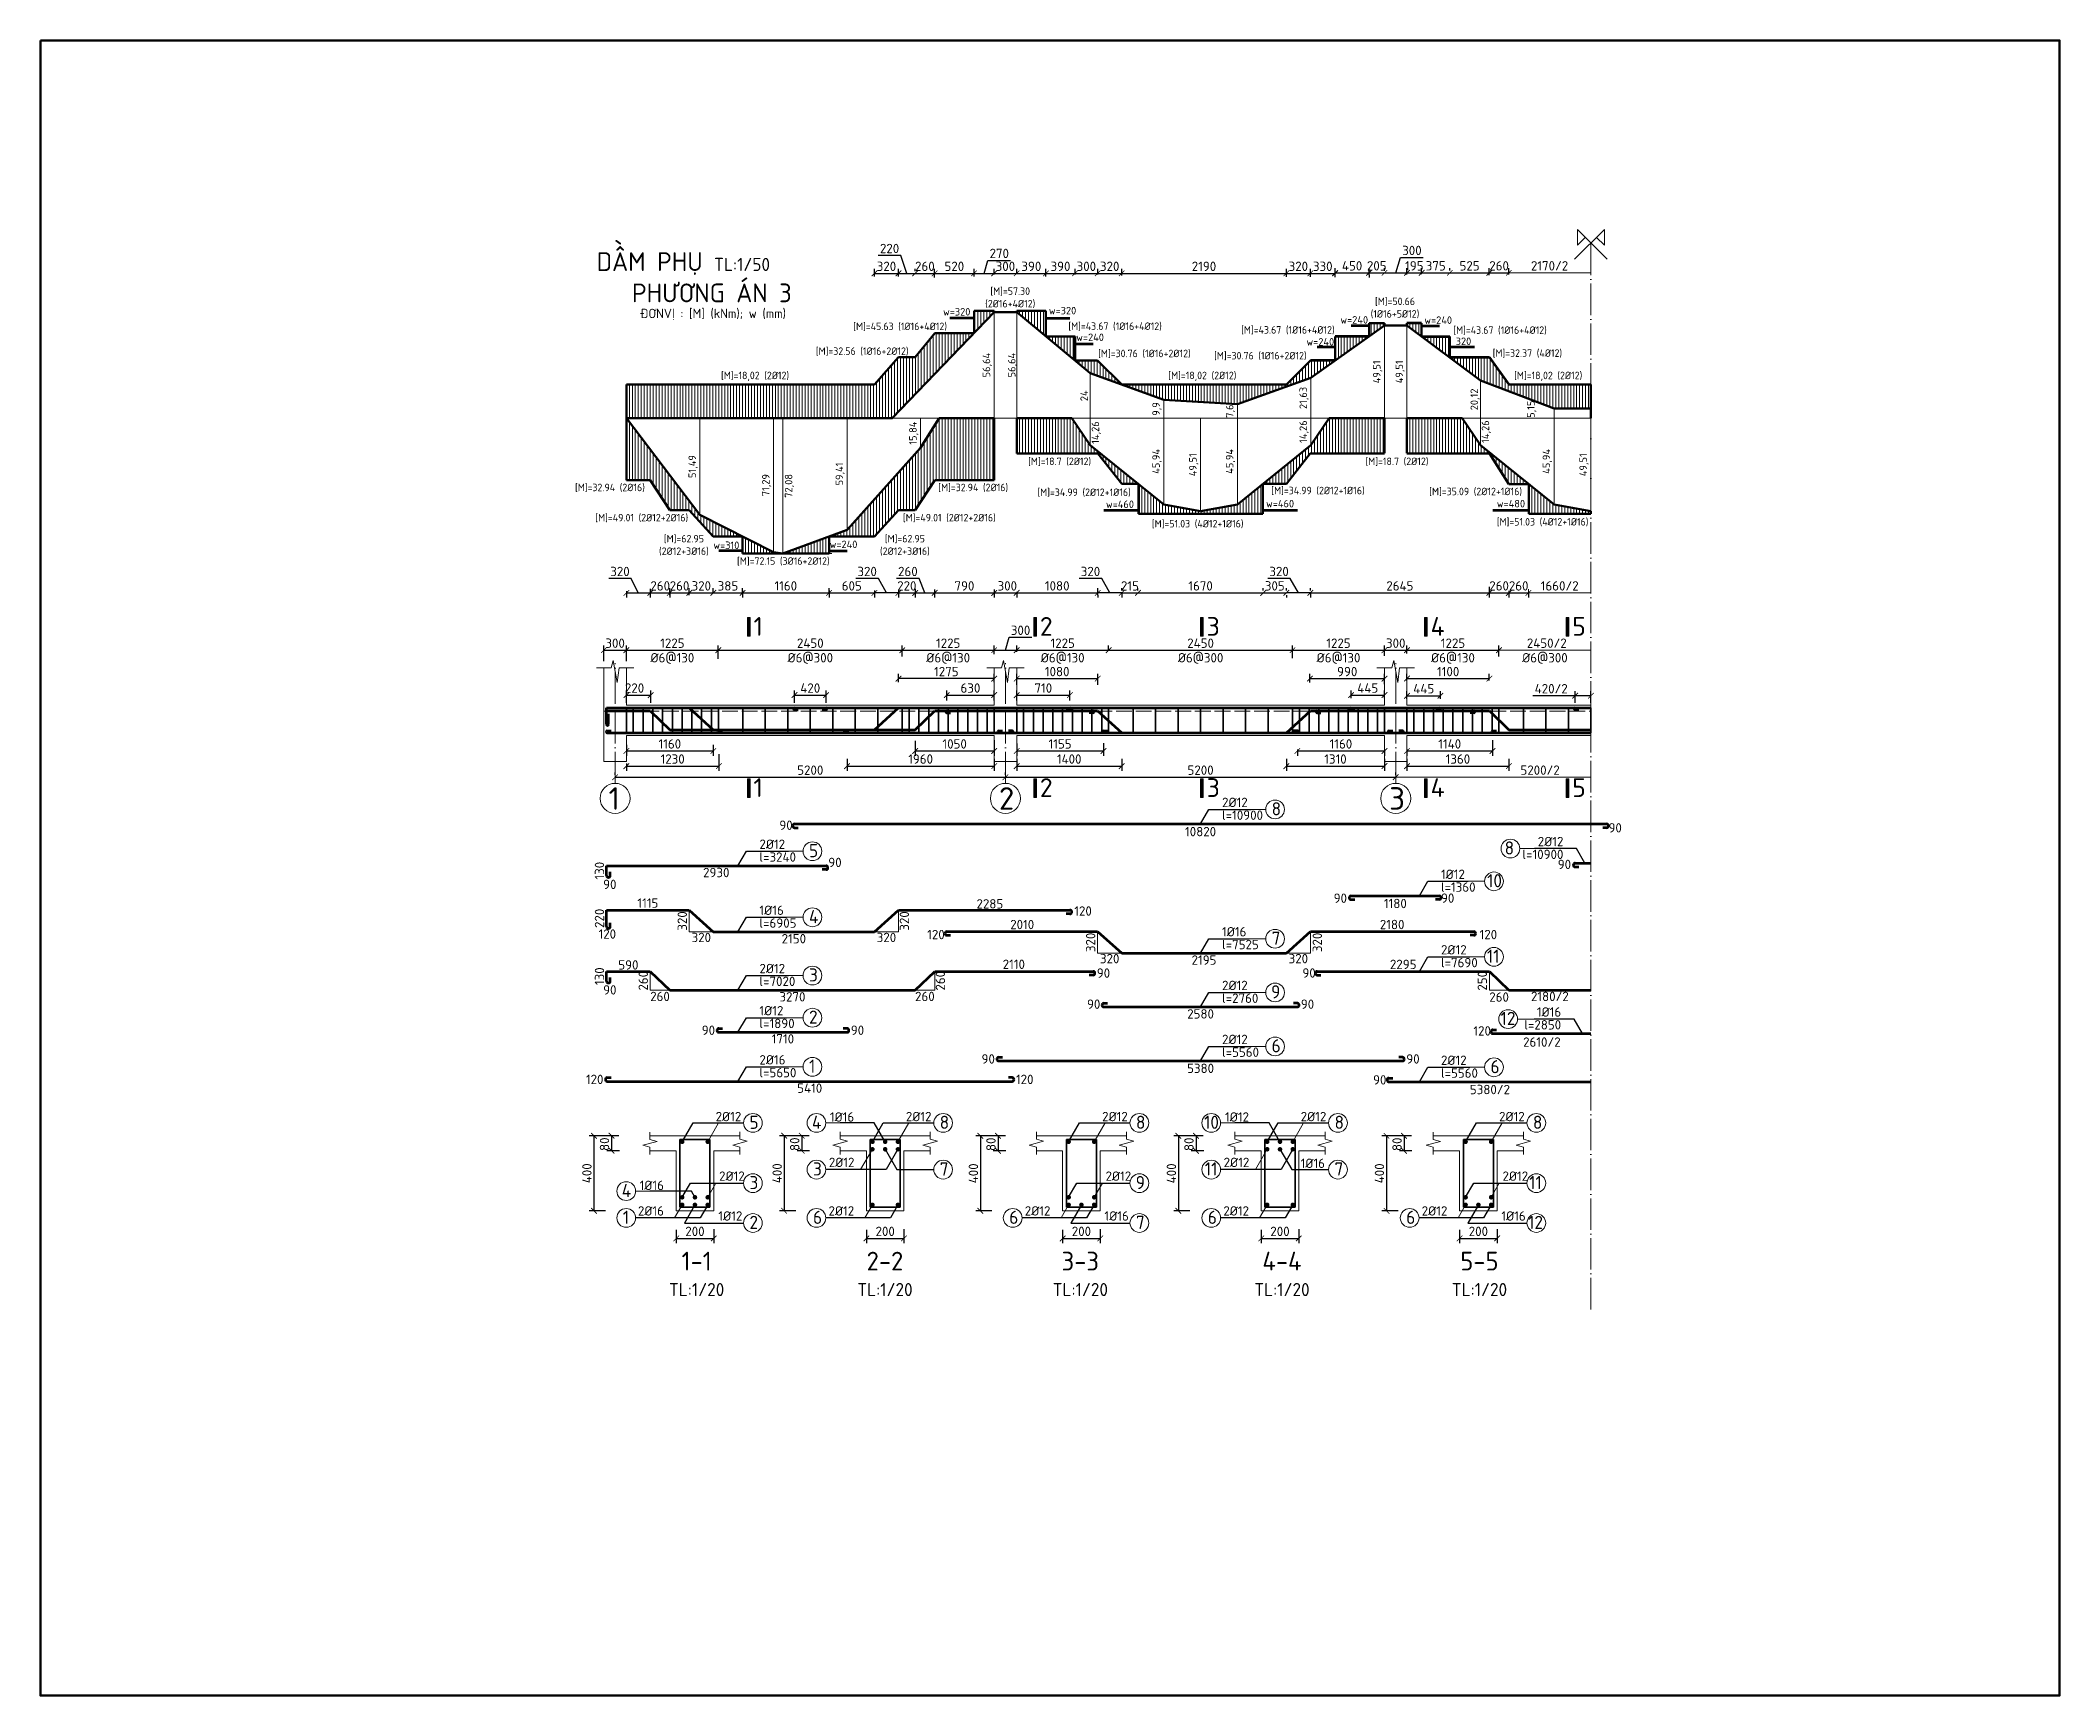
# Model space of a CAD drawing. Header units: millimetres. Extents: x 0 to 4970, y -594 to 1412.
# Drawn here: x 2818 to 3356, y 140 to 581 of the extents above; entities that cross this region are included whole.
import ezdxf

# ---------------------------------------------------------------- set-up
doc = ezdxf.new("R2010")
doc.units = ezdxf.units.MM
doc.header["$LTSCALE"] = 0.35
doc.header["$PDMODE"] = 3
doc.linetypes.add('ACAD_ISO02W100', pattern=[15, 12, -3])
doc.linetypes.add('ACAD_ISO04W100', pattern=[30, 24, -3, 0, -3])
doc.layers.get('0').update_dxf_attribs({"lineweight": 50})
for name, color, linetype, lineweight in [('Cot Dai', 7, 'Continuous', 35), ('Cot thep', 2, 'Continuous', 70), ('Cotthepcat', 3, 'Continuous', 70), ('Duong Bao', 6, 'Continuous', 18), ('DuongBaoBieuDo', 2, 'Continuous', 50), ('Kich Thuoc', 1, 'Continuous', 20), ('Ky Hieu', 4, 'Continuous', 20), ('Net Khuat', 5, 'ACAD_ISO02W100', 20), ('NetCat', 7, 'Continuous', 20), ('Text', 40, 'Continuous', 20), ('Truc', 3, 'ACAD_ISO04W100', 20)]:
    doc.layers.add(name, color=color, linetype=linetype, lineweight=lineweight)
doc.styles.get("Standard").update_dxf_attribs({"font": 'isocpeur.ttf'})
doc.styles.add('VN', font='')
doc.styles.get('VN').set_extended_font_data('TCVN 7284')
doc.dimstyles.new('Dim20', dxfattribs={"dimtxt": 2.5, "dimasz": 1.5, "dimexe": 1.25, "dimexo": 0.625, "dimtad": 1, "dimlfac": 20, "dimtxsty": 'Standard', "dimblk": 'ARCHTICK', "dimcen": 2.5, "dimadec": 0, "dimazin": 0, "dimtfac": 1, "dimtmove": 0, "dimatfit": 3, "dimfxl": 1, "dimarcsym": 0})
doc.dimstyles.new('Dim50', dxfattribs={"dimtxt": 2.5, "dimasz": 1.5, "dimexe": 1.25, "dimexo": 0.625, "dimtad": 1, "dimlfac": 50, "dimtxsty": 'Standard', "dimblk": 'ARCHTICK', "dimcen": 2.5, "dimadec": 0, "dimazin": 0, "dimtfac": 1, "dimtmove": 0, "dimatfit": 3, "dimfxl": 1, "dimarcsym": 0})
doc.dimstyles.new('Dim50KT', dxfattribs={"dimtxt": 2.5, "dimasz": 1.5, "dimexe": 1.25, "dimexo": 0.625, "dimtad": 1, "dimlfac": 50, "dimtxsty": 'Standard', "dimblk": 'ARCHTICK', "dimcen": 2.5, "dimse1": 1, "dimse2": 1, "dimsd1": 1, "dimsd2": 1, "dimadec": 0, "dimazin": 0, "dimtfac": 1, "dimtmove": 0, "dimatfit": 3, "dimfxl": 1, "dimarcsym": 0})
doc.dimstyles.new('DimBDB2', dxfattribs={"dimtxt": 2, "dimasz": 1.5, "dimexe": 1.25, "dimexo": 0.625, "dimtad": 1, "dimlfac": 2, "dimtxsty": 'Standard', "dimblk": 'ARCHTICK', "dimcen": 2.5, "dimse1": 1, "dimse2": 1, "dimsd1": 1, "dimsd2": 1, "dimadec": 0, "dimazin": 0, "dimtfac": 1, "dimtmove": 0, "dimatfit": 3, "dimfxl": 1, "dimarcsym": 0})
doc.dimstyles.new('ISO-25', dxfattribs={"dimtxt": 2.5, "dimasz": 2.5, "dimexe": 1.25, "dimexo": 0.625, "dimtad": 1, "dimtxsty": 'Standard', "dimcen": 2.5, "dimadec": 0, "dimazin": 0, "dimtfac": 1, "dimtmove": 0, "dimatfit": 3, "dimfxl": 1, "dimarcsym": 0})

msp = doc.modelspace()

# ---------------------------------------------------------------- texts
at = {"layer": 'Kich Thuoc', "color": 2}
for s, p in [('1', (2969.43074, 375.74544)), ('2', (3073.43074, 375.74544)), ('3', (3177.43074, 375.74544))]:
    msp.add_text(s, height=6, dxfattribs=at).set_placement(p)
at = {"layer": 'Kich Thuoc', "char_height": 2.5, "attachment_point": 5}
for s, insert in [('2170/2', (3220.169682, 520.701978)), ('1660/2', (3222.866667, 435.401812)), ('2450/2', (3219.426011, 420.134115)), ('5200/2', (3217.650663, 386.293408))]:
    msp.add_mtext(s, dxfattribs=dict(at, insert=insert))
at = {"layer": 'Kich Thuoc', "char_height": 2.5}
for s, insert, width, attachment_point in [('%%C6@130', (2986.43074, 416.062421), 24.5, 5), ('%%C6@300', (3023.18074, 416.062421), 24.5, 5), ('%%C6@130', (3059.93074, 416.062421), 24.5, 5), ('%%C6@130', (3090.43074, 416.062421), 24.5, 5), ('%%C6@300', (3127.18074, 416.062421), 24.5, 5), ('%%C6@130', (3163.93074, 416.062421), 24.5, 5), ('%%C6@130', (3194.43074, 416.062421), 24.5, 5), ('%%C6@300', (3218.93074, 416.062421), 24.5, 5), ('90', (3014.931791, 372.864116), 3.45107973, 1), ('90', (3239.42969, 372.16986), 3.45107973, 3), ('90', (3027.977351, 362.949056), 3.45107973, 1), ('90', (3225.901161, 362.413327), 3.45107973, 3), ('90', (2967.988693, 357.100235), 3.45107973, 1), ('120', (3093.532548, 350.00109), 3.45107973, 1), ('90', (3166.188536, 353.415708), 3.45107973, 3), ('90', (3194.79041, 353.432976), 3.45107973, 3), ('120', (2966.75733, 343.860236), 3.45107973, 1), ('120', (3054.334186, 343.725669), 3.45107973, 1), ('120', (3201.53018, 343.725669), 3.45107973, 1), ('90', (2967.988693, 328.975306), 3.45107973, 1), ('90', (3099.528975, 333.460718), 3.45107973, 1), ('90', (3154.307146, 333.489747), 3.45107973, 1), ('90', (3100.46746, 325.173797), 3.45107973, 3), ('90', (3153.894021, 325.173797), 3.45107973, 1), ('90', (2997.811095, 318.229112), 3.45107973, 3), ('90', (3033.98304, 318.229112), 3.45107973, 1), ('120', (3199.871523, 318.044014), 3.45107973, 1), ('90', (3072.373192, 310.577778), 3.45107973, 3), ('90', (3181.988289, 310.577778), 3.45107973, 1), ('120', (2968.073192, 305.131014), 3.45107973, 3), ('120', (3077.988289, 305.131014), 3.45107973, 1), ('90', (3173.138791, 304.995914), 3.45107973, 1)]:
    msp.add_mtext(s, dxfattribs=dict(at, insert=insert, width=width, attachment_point=attachment_point))
at = {"layer": 'Ky Hieu', "style": 'VN'}
for s, p in [('8', (3146.111832, 374.243926)), ('5', (3022.841852, 363.087003)), ('8', (3208.199649, 363.801014)), ('10', (3203.532202, 355.075194)), ('4', (3022.841852, 345.489947)), ('7', (3146.111832, 339.76673)), ('11', (3203.483159, 334.950909)), ('3', (3022.841852, 329.962074)), ('9', (3145.962366, 325.462031)), ('2', (3022.841852, 318.730468)), ('12', (3207.125858, 318.371897)), ('6', (3146.111832, 311.079134)), ('1', (3022.841852, 305.63237)), ('6', (3204.442007, 305.511943)), ('5', (3006.983175, 290.68965)), ('4', (3023.635686, 290.68965)), ('8', (3057.668224, 290.68965)), ('8', (3109.957557, 290.68965)), ('10', (3128.108636, 290.68965)), ('8', (3162.871742, 290.68965)), ('8', (3215.729096, 290.68965)), ('3', (3023.913467, 278.254182)), ('7', (3057.668224, 278.237372)), ('11', (3128.30535, 278.254182)), ('7', (3162.871742, 278.237372)), ('4', (2972.950637, 272.520046)), ('3', (3006.983175, 274.631875)), ('9', (3109.892377, 274.631875)), ('11', (3214.733966, 274.631875)), ('1', (2973.228418, 265.362436)), ('2', (3006.983175, 264.012023)), ('6', (3023.913467, 265.362436)), ('6', (3076.2028, 265.362436)), ('7', (3109.957557, 264.012023)), ('6', (3129.116985, 265.362436)), ('6', (3181.974339, 265.362436)), ('12', (3214.455917, 264.012023))]:
    msp.add_text(s, height=3.5, dxfattribs=at).set_placement(p)
at = {"layer": 'Ky Hieu'}
for s, p in [('2%%C12', (2997.963494, 292.716176)), ('2%%C12', (3048.648543, 292.716176)), ('2%%C12', (3100.937876, 292.716176)), ('2%%C12', (3153.85206, 292.716176)), ('2%%C12', (3206.709415, 292.716176)), ('2%%C12', (3028.125077, 280.504723)), ('2%%C12', (3133.328595, 280.504723)), ('1%%C16', (3153.85206, 280.263898))]:
    msp.add_text(s, height=2.5, dxfattribs=at).set_placement(p)
at = {"layer": 'Ky Hieu', "char_height": 2.5}
for s, insert, attachment_point in [('2%%C12', (3132.905513, 376.452061), 7), ('l=10900', (3132.905513, 373.040542), 7), ('2%%C12', (3009.635533, 365.295137), 7), ('2%%C12', (3223.855968, 366.009148), 9), ('l=3240', (3009.635533, 361.883618), 7), ('l=10900', (3223.855968, 362.597629), 9), ('1%%C12', (3191.235688, 357.283329), 7), ('l=1360', (3191.235688, 353.87181), 7), ('1%%C16', (3009.635533, 347.698082), 7), ('l=6905', (3009.635533, 344.286563), 7), ('1%%C16', (3132.905513, 341.974865), 7), ('l=7525', (3132.905513, 338.563346), 7), ('2%%C12', (3191.235688, 337.159044), 7), ('2%%C12', (3009.635533, 332.170208), 7), ('l=7690', (3191.235688, 333.747525), 7), ('l=7020', (3009.635533, 328.758689), 7), ('2%%C12', (3132.905513, 327.670165), 7), ('1%%C12', (3009.635533, 320.938603), 7), ('l=2760', (3132.905513, 324.258646), 7), ('1%%C16', (3223.255968, 320.580031), 9), ('l=1890', (3009.635533, 317.527084), 7), ('l=2850', (3223.255968, 317.168512), 9), ('2%%C12', (3132.905513, 313.287269), 7), ('l=5560', (3132.905513, 309.87575), 7), ('2%%C16', (3009.635533, 307.840505), 7), ('l=5650', (3009.635533, 304.428986), 7), ('2%%C12', (3191.235688, 307.720077), 7), ('l=5560', (3191.235688, 304.308558), 7), ('1%%C16', (3034.875077, 292.604559), 9), ('1%%C12', (3140.078595, 292.604559), 9), ('1%%C16', (2984.190028, 274.378734), 9), ('2%%C12', (2998.882441, 276.840009), 7), ('2%%C12', (3101.856823, 276.840009), 7), ('2%%C12', (3207.628362, 276.840009), 7), ('2%%C16', (2984.190028, 267.570571), 9), ('2%%C12', (3034.875077, 267.570571), 9), ('2%%C12', (3087.16441, 267.570571), 9), ('2%%C12', (3140.078595, 267.570571), 9), ('2%%C12', (3192.935949, 267.570571), 9), ('1%%C12', (3005.071754, 266.220158), 9), ('1%%C16', (3108.046136, 266.220158), 9), ('1%%C16', (3213.817675, 266.220158), 9)]:
    msp.add_mtext(s, dxfattribs=dict(at, insert=insert, attachment_point=attachment_point))
at = {"layer": 'Text', "style": 'VN'}
for s, insert, char_height, width, attachment_point in [('^IDẦM PHỤ {\\H0.7x;TL:1/50\\P}      PHƯƠNG ÁN 3', (2987.84076, 510.976436), 5, 119.00779123, 8), ('[M]=57.30 \\P(2%%C16+4%%C12)', (3076.454376, 512.177651), 2, 28.27522987, 5), ('[M]=50.66 \\P(1%%C16+5%%C12)', (3178.982446, 509.468434), 2, 28.27522987, 5), ('ĐƠNVỊ : [M] (kNm); w (mm)', (2997.281471, 507.740845), 2.5, 43.36754411, 5), ('[M]=45.63 (1%%C16+4%%C12)', (3047.120549, 504.465785), 2, 27.07398563, 5), ('[M]=43.67 (1%%C16+4%%C12)', (3104.401923, 504.514123), 2, 29.00603234, 5), ('[M]=43.67 (1%%C16+4%%C12)', (3150.444563, 503.524715), 2, 26.10100317, 5), ('[M]=43.67 (1%%C16+4%%C12)', (3206.983383, 503.460458), 2, 29.43407682, 5), ('[M]=32.56 (1%%C16+2%%C12)', (3037.02209, 497.857875), 2, 26.17992641, 5), ('[M]=30.76 (1%%C16+2%%C12)', (3112.219422, 497.243954), 2, 26.23146365, 5), ('[M]=30.76 (1%%C16+2%%C12)', (3143.107802, 496.656925), 2, 28.33591065, 5), ('[M]=32.37 (4%%C12)', (3214.263062, 497.339764), 2, 25.39258629, 5), ('[M]=18,02 (2%%C12)', (3008.468137, 491.249276), 2, 21.56272033, 5), ('[M]=18,02 (2%%C12)', (3127.654332, 491.249276), 2, 21.56272033, 5), ('[M]=18,02 (2%%C12)', (3219.81113, 491.249276), 2, 22.35006045, 5), ('[M]=18.7 (2%%C12)', (3089.621849, 468.492139), 2, 18.21128727, 5), ('[M]=18.7 (2%%C12)', (3179.514349, 468.492139), 2, 19.26105527, 5), ('[M]=32.94 (2%%C16)', (2969.804211, 461.528974), 2, 19.68001066, 5), ('[M]=32.94 (2%%C16)', (3066.596938, 461.528974), 2, 19.68001066, 5), ('[M]=34.99 (2%%C12+1%%C16)', (3096.144321, 460.258962), 2, 26.86087861, 5), ('[M]=34.99 (2%%C12+1%%C16)', (3158.464516, 460.715815), 2, 29.48538328, 5), ('[M]=35.09 (2%%C12+1%%C16)', (3200.465669, 460.45993), 2, 27.64827517, 5), ('[M]=49.01 (2%%C12+2%%C16)', (2978.273956, 453.477848), 2, 26.50676854, 5), ('[M]=49.01 (2%%C12+2%%C16)', (3060.240663, 453.477848), 2, 26.50676854, 5), ('[M]=51.03 (4%%C12+1%%C16)', (3126.417953, 451.862884), 2, 26.07359494, 5), ('[M]=51.03 (4%%C12+1%%C16)', (3218.317466, 452.374642), 2, 26.07359494, 5), ('[M]=62.95 \\P(2%%C12+3%%C16)', (2989.506294, 446.214415), 2, 18.21128727, 5), ('[M]=62.95 \\P(2%%C12+3%%C16)', (3048.386771, 446.214415), 2, 18.21128727, 5), ('[M]=72.15 (3%%C16+2%%C12)', (3016.001441, 441.914642), 2, 26.69366199, 5), ('\\pt5;1-1 \\P{\\H0.7x;TL:1/20}', (2992.893038, 252.022935), 5, 43.59497134, 5), ('\\pt5;2-2 \\P{\\H0.7x;TL:1/20}', (3043.079201, 252.022935), 5, 43.59497134, 5), ('\\pt5;3-3\\P{\\H0.7x;TL:1/20}', (3095.132165, 252.022935), 5, 43.59497134, 5), ('\\pt5;4-4 \\P{\\H0.7x;TL:1/20}', (3148.860047, 252.022935), 5, 43.59497134, 5), ('\\pt5;5-5 \\P{\\H0.7x;TL:1/20}', (3201.481032, 252.022935), 5, 43.59497134, 5)]:
    msp.add_mtext(s, dxfattribs=dict(at, insert=insert, char_height=char_height, width=width, attachment_point=attachment_point))
at = {"layer": 'Text', "char_height": 5, "width": 11.43756339, "attachment_point": 1}
for s, insert in [('1', (3008.042296, 427.101062)), ('2', (3084.349094, 427.101062)), ('3', (3128.799133, 427.101062)), ('4', (3188.469791, 427.101062)), ('5', (3226.189309, 427.101062)), ('1', (3008.042296, 384.140065)), ('2', (3084.349094, 384.140065)), ('3', (3128.799133, 384.140065)), ('4', (3188.469791, 384.140065)), ('5', (3226.189309, 384.140065))]:
    msp.add_mtext(s, dxfattribs=dict(at, insert=insert))

# ---------------------------------------------------------------- blocks, each defined once
blk = doc.blocks.new('*D934')
at = {"layer": 'Defpoints', "color": 0}
for p in [(3060.36, 506.83), (3066.76, 506.83), (3066.76, 503.67)]:
    blk.add_point(p, dxfattribs=at)
at = {"layer": 'Kich Thuoc', "color": 0, "insert": (3062.2, 508.45), "char_height": 2.5, "attachment_point": 5}
blk.add_mtext('{\\H0.8x;w=320}', dxfattribs=at)
blk = doc.blocks.new('_ArchTick')
at = {"color": 0, "linetype": 'ByBlock', "const_width": 0.15}
blk.add_lwpolyline([(-0.5, -0.5), (0.5, 0.5)], dxfattribs=at)
blk = doc.blocks.new('*D935')
at = {"layer": 'Defpoints', "color": 0}
for p in [(3143.76, 455.7), (3152.96, 455.7), (3152.96, 455.7)]:
    blk.add_point(p, dxfattribs=at)
at = {"layer": 'Kich Thuoc', "color": 0, "insert": (3148.36, 457.33), "char_height": 2.5, "attachment_point": 5}
blk.add_mtext('{\\H0.8x;w=460}', dxfattribs=at)
blk = doc.blocks.new('*D1028')
at = {"layer": 'Defpoints', "color": 0}
for p in [(2993.78, 480.07), (2993.78, 454.32), (2993.78, 454.32)]:
    blk.add_point(p, dxfattribs=at)
at = {"layer": 'Kich Thuoc', "color": 0, "insert": (2991.96, 467.2), "char_height": 2, "attachment_point": 5, "rotation": 90}
blk.add_mtext('51,49', dxfattribs=at)
blk = doc.blocks.new('*D1029')
at = {"layer": 'Defpoints', "color": 0}
for p in [(3013.38, 480.07), (3013.38, 444.42), (3013.38, 444.42)]:
    blk.add_point(p, dxfattribs=at)
at = {"layer": 'Kich Thuoc', "color": 0, "insert": (3011.56, 462.25), "char_height": 2, "attachment_point": 5, "rotation": 90}
blk.add_mtext('71,29', dxfattribs=at)
blk = doc.blocks.new('*D1030')
at = {"layer": 'Defpoints', "color": 0}
for p in [(3015.83, 480.07), (3015.83, 444.03), (3019.45, 444.03)]:
    blk.add_point(p, dxfattribs=at)
at = {"layer": 'Kich Thuoc', "color": 0, "insert": (3017.63, 462.05), "char_height": 2, "attachment_point": 5, "rotation": 90}
blk.add_mtext('72,08', dxfattribs=at)
blk = doc.blocks.new('*D1031')
at = {"layer": 'Defpoints', "color": 0}
for p in [(3032.98, 480.07), (3032.98, 450.36), (3032.98, 450.36)]:
    blk.add_point(p, dxfattribs=at)
at = {"layer": 'Kich Thuoc', "color": 0, "insert": (3031.16, 465.22), "char_height": 2, "attachment_point": 5, "rotation": 90}
blk.add_mtext('59,41', dxfattribs=at)
blk = doc.blocks.new('*D1032')
at = {"layer": 'Defpoints', "color": 0}
for p in [(3052.58, 480.07), (3052.58, 472.15), (3052.58, 472.15)]:
    blk.add_point(p, dxfattribs=at)
at = {"layer": 'Kich Thuoc', "color": 0, "insert": (3050.76, 476.11), "char_height": 2, "attachment_point": 5, "rotation": 90}
blk.add_mtext('15,84', dxfattribs=at)
blk = doc.blocks.new('*D1033')
at = {"layer": 'Defpoints', "color": 0}
for p in [(3072.18, 508.39), (3072.18, 480.07), (3072.18, 480.07)]:
    blk.add_point(p, dxfattribs=at)
at = {"layer": 'Kich Thuoc', "color": 0, "insert": (3070.36, 494.23), "char_height": 2, "attachment_point": 5, "rotation": 90}
blk.add_mtext('56,64', dxfattribs=at)
blk = doc.blocks.new('*D1034')
at = {"layer": 'Defpoints', "color": 0}
for p in [(3078.18, 508.39), (3078.18, 480.07), (3078.92, 480.07)]:
    blk.add_point(p, dxfattribs=at)
at = {"layer": 'Kich Thuoc', "color": 0, "insert": (3077.1, 494.23), "char_height": 2, "attachment_point": 5, "rotation": 90}
blk.add_mtext('56,64', dxfattribs=at)
blk = doc.blocks.new('*D1035')
at = {"layer": 'Defpoints', "color": 0}
for p in [(3097.78, 492.07), (3097.78, 480.07), (3097.78, 480.07)]:
    blk.add_point(p, dxfattribs=at)
at = {"layer": 'Kich Thuoc', "color": 0, "insert": (3096.16, 486.07), "char_height": 2, "attachment_point": 5, "rotation": 90}
blk.add_mtext('24', dxfattribs=at)
blk = doc.blocks.new('*D1036')
at = {"layer": 'Defpoints', "color": 0}
for p in [(3097.78, 480.07), (3098.55, 472.94), (3101.22, 472.94)]:
    blk.add_point(p, dxfattribs=at)
at = {"layer": 'Kich Thuoc', "color": 0, "insert": (3099.39, 476.26), "char_height": 2, "attachment_point": 5, "rotation": 90}
blk.add_mtext('14,26', dxfattribs=at)
blk = doc.blocks.new('*D1037')
at = {"layer": 'Defpoints', "color": 0}
for p in [(3117.38, 485.02), (3117.38, 480.07), (3117.38, 480.07)]:
    blk.add_point(p, dxfattribs=at)
at = {"layer": 'Kich Thuoc', "color": 0, "insert": (3115.56, 482.54), "char_height": 2, "attachment_point": 5, "rotation": 90}
blk.add_mtext('9,9', dxfattribs=at)
blk = doc.blocks.new('*D1038')
at = {"layer": 'Defpoints', "color": 0}
for p in [(3136.98, 483.87), (3136.98, 480.07), (3136.98, 480.07)]:
    blk.add_point(p, dxfattribs=at)
at = {"layer": 'Kich Thuoc', "color": 0, "insert": (3135.16, 481.97), "char_height": 2, "attachment_point": 5, "rotation": 90}
blk.add_mtext('7,6', dxfattribs=at)
blk = doc.blocks.new('*D1039')
at = {"layer": 'Defpoints', "color": 0}
for p in [(3117.38, 480.07), (3117.38, 457.1), (3117.38, 457.1)]:
    blk.add_point(p, dxfattribs=at)
at = {"layer": 'Kich Thuoc', "color": 0, "insert": (3115.56, 468.58), "char_height": 2, "attachment_point": 5, "rotation": 90}
blk.add_mtext('45,94', dxfattribs=at)
blk = doc.blocks.new('*D1040')
at = {"layer": 'Defpoints', "color": 0}
for p in [(3127.18, 480.07), (3127.18, 455.31), (3127.18, 455.31)]:
    blk.add_point(p, dxfattribs=at)
at = {"layer": 'Kich Thuoc', "color": 0, "insert": (3125.36, 467.69), "char_height": 2, "attachment_point": 5, "rotation": 90}
blk.add_mtext('49,51', dxfattribs=at)
blk = doc.blocks.new('*D1041')
at = {"layer": 'Defpoints', "color": 0}
for p in [(3136.98, 480.07), (3136.98, 457.1), (3136.98, 457.1)]:
    blk.add_point(p, dxfattribs=at)
at = {"layer": 'Kich Thuoc', "color": 0, "insert": (3135.16, 468.58), "char_height": 2, "attachment_point": 5, "rotation": 90}
blk.add_mtext('45,94', dxfattribs=at)
blk = doc.blocks.new('*D1042')
at = {"layer": 'Defpoints', "color": 0}
for p in [(3156.58, 480.07), (3156.58, 472.94), (3156.58, 472.94)]:
    blk.add_point(p, dxfattribs=at)
at = {"layer": 'Kich Thuoc', "color": 0, "insert": (3154.76, 476.5), "char_height": 2, "attachment_point": 5, "rotation": 90}
blk.add_mtext('14,26', dxfattribs=at)
blk = doc.blocks.new('*D1043')
at = {"layer": 'Defpoints', "color": 0}
for p in [(3156.58, 490.88), (3156.58, 480.07), (3156.58, 480.07)]:
    blk.add_point(p, dxfattribs=at)
at = {"layer": 'Kich Thuoc', "color": 0, "insert": (3154.76, 485.48), "char_height": 2, "attachment_point": 5, "rotation": 90}
blk.add_mtext('21,63', dxfattribs=at)
blk = doc.blocks.new('*D1044')
at = {"layer": 'Defpoints', "color": 0}
for p in [(3176.18, 504.82), (3176.18, 480.07), (3176.18, 480.07)]:
    blk.add_point(p, dxfattribs=at)
at = {"layer": 'Kich Thuoc', "color": 0, "insert": (3174.36, 492.45), "char_height": 2, "attachment_point": 5, "rotation": 90}
blk.add_mtext('49,51', dxfattribs=at)
blk = doc.blocks.new('*D1045')
at = {"layer": 'Defpoints', "color": 0}
for p in [(3182.18, 504.82), (3182.18, 480.07), (3182.18, 480.07)]:
    blk.add_point(p, dxfattribs=at)
at = {"layer": 'Kich Thuoc', "color": 0, "insert": (3180.36, 492.45), "char_height": 2, "attachment_point": 5, "rotation": 90}
blk.add_mtext('49,51', dxfattribs=at)
blk = doc.blocks.new('*D1046')
at = {"layer": 'Defpoints', "color": 0}
for p in [(3201.78, 490.13), (3201.78, 480.07), (3202.16, 480.07)]:
    blk.add_point(p, dxfattribs=at)
at = {"layer": 'Kich Thuoc', "color": 0, "insert": (3200.33, 485.1), "char_height": 2, "attachment_point": 5, "rotation": 90}
blk.add_mtext('20,12', dxfattribs=at)
blk = doc.blocks.new('*D1047')
at = {"layer": 'Defpoints', "color": 0}
for p in [(3201.78, 480.07), (3201.78, 472.94), (3205.13, 472.94)]:
    blk.add_point(p, dxfattribs=at)
at = {"layer": 'Kich Thuoc', "color": 0, "insert": (3203.31, 476.51), "char_height": 2, "attachment_point": 5, "rotation": 90}
blk.add_mtext('14,26', dxfattribs=at)
blk = doc.blocks.new('*D936')
at = {"layer": 'Defpoints', "color": 0}
for p in [(3217.24, 481.21), (3223.21, 483.78), (3223.21, 481.21)]:
    blk.add_point(p, dxfattribs=at)
at = {"layer": 'Kich Thuoc', "color": 0, "insert": (3215.42, 482.49), "char_height": 2, "attachment_point": 5, "rotation": 90}
blk.add_mtext('5,15', dxfattribs=at)
blk = doc.blocks.new('*D1048')
at = {"layer": 'Defpoints', "color": 0}
for p in [(3221.38, 480.07), (3221.38, 457.1), (3221.38, 457.1)]:
    blk.add_point(p, dxfattribs=at)
at = {"layer": 'Kich Thuoc', "color": 0, "insert": (3219.56, 468.58), "char_height": 2, "attachment_point": 5, "rotation": 90}
blk.add_mtext('45,94', dxfattribs=at)
blk = doc.blocks.new('*D1049')
at = {"layer": 'Defpoints', "color": 0}
for p in [(3231.18, 480.07), (3231.18, 455.31), (3231.18, 455.31)]:
    blk.add_point(p, dxfattribs=at)
at = {"layer": 'Kich Thuoc', "color": 0, "insert": (3229.36, 467.69), "char_height": 2, "attachment_point": 5, "rotation": 90}
blk.add_mtext('49,51', dxfattribs=at)
blk = doc.blocks.new('*D937')
at = {"layer": 'Defpoints', "color": 0}
for p in [(3056.32, 516.94), (3066.81, 518.69), (3066.81, 517.88)]:
    blk.add_point(p, dxfattribs=at)
at = {"layer": 'Kich Thuoc', "color": 0, "lineweight": -2}
for p, q in [((3056.32, 517.56), (3056.32, 519.94)), ((3056.32, 518.69), (3066.81, 518.69)), ((3066.81, 518.51), (3066.81, 519.94))]:
    blk.add_line(p, q, dxfattribs=at)
at = {"layer": 'Kich Thuoc', "color": 0, "lineweight": -2, "xscale": 1.5, "yscale": 1.5, "zscale": 1.5, "rotation": 180}
blk.add_blockref('_ArchTick', (3056.32, 518.69), dxfattribs=at)
at = {"layer": 'Kich Thuoc', "color": 0, "lineweight": -2, "xscale": 1.5, "yscale": 1.5, "zscale": 1.5}
blk.add_blockref('_ArchTick', (3066.81, 518.69), dxfattribs=at)
at = {"layer": 'Kich Thuoc', "color": 0, "insert": (3061.57, 520.57), "char_height": 2.5, "attachment_point": 5}
blk.add_mtext('520', dxfattribs=at)
blk = doc.blocks.new('*D938')
at = {"layer": 'Defpoints', "color": 0}
for p in [(3066.81, 517.26), (3072.18, 518.69), (3072.18, 517.73)]:
    blk.add_point(p, dxfattribs=at)
at = {"layer": 'Kich Thuoc', "color": 0, "lineweight": -2}
for p, q in [((3069.5, 518.69), (3070.53, 522.13)), ((3070.53, 522.13), (3076.53, 522.13)), ((3066.81, 517.88), (3066.81, 519.94)), ((3066.81, 518.69), (3072.18, 518.69)), ((3072.18, 518.35), (3072.18, 519.94))]:
    blk.add_line(p, q, dxfattribs=at)
at = {"layer": 'Kich Thuoc', "color": 0, "lineweight": -2, "xscale": 1.5, "yscale": 1.5, "zscale": 1.5, "rotation": 180}
blk.add_blockref('_ArchTick', (3066.81, 518.69), dxfattribs=at)
at = {"layer": 'Kich Thuoc', "color": 0, "lineweight": -2, "xscale": 1.5, "yscale": 1.5, "zscale": 1.5}
blk.add_blockref('_ArchTick', (3072.18, 518.69), dxfattribs=at)
at = {"layer": 'Kich Thuoc', "color": 0, "insert": (3073.53, 524.01), "char_height": 2.5, "attachment_point": 5}
blk.add_mtext('270', dxfattribs=at)
blk = doc.blocks.new('*D939')
at = {"layer": 'Defpoints', "color": 0}
for p in [(3072.18, 517.73), (3078.18, 518.69), (3078.18, 517.94)]:
    blk.add_point(p, dxfattribs=at)
at = {"layer": 'Kich Thuoc', "color": 0, "lineweight": -2}
for p, q in [((3072.18, 518.35), (3072.18, 519.94)), ((3072.18, 518.69), (3078.18, 518.69)), ((3078.18, 518.57), (3078.18, 519.94))]:
    blk.add_line(p, q, dxfattribs=at)
at = {"layer": 'Kich Thuoc', "color": 0, "lineweight": -2, "xscale": 1.5, "yscale": 1.5, "zscale": 1.5, "rotation": 180}
blk.add_blockref('_ArchTick', (3072.18, 518.69), dxfattribs=at)
at = {"layer": 'Kich Thuoc', "color": 0, "lineweight": -2, "xscale": 1.5, "yscale": 1.5, "zscale": 1.5}
blk.add_blockref('_ArchTick', (3078.18, 518.69), dxfattribs=at)
at = {"layer": 'Kich Thuoc', "color": 0, "insert": (3075.18, 520.57), "char_height": 2.5, "attachment_point": 5}
blk.add_mtext('300', dxfattribs=at)
blk = doc.blocks.new('*D940')
at = {"layer": 'Defpoints', "color": 0}
for p in [(3085.98, 517.85), (3093.72, 518.69), (3093.72, 517.85)]:
    blk.add_point(p, dxfattribs=at)
at = {"layer": 'Kich Thuoc', "color": 0, "lineweight": -2}
for p, q in [((3085.98, 518.47), (3085.98, 519.94)), ((3085.98, 518.69), (3093.72, 518.69)), ((3093.72, 518.47), (3093.72, 519.94))]:
    blk.add_line(p, q, dxfattribs=at)
at = {"layer": 'Kich Thuoc', "color": 0, "lineweight": -2, "xscale": 1.5, "yscale": 1.5, "zscale": 1.5, "rotation": 180}
blk.add_blockref('_ArchTick', (3085.98, 518.69), dxfattribs=at)
at = {"layer": 'Kich Thuoc', "color": 0, "lineweight": -2, "xscale": 1.5, "yscale": 1.5, "zscale": 1.5}
blk.add_blockref('_ArchTick', (3093.72, 518.69), dxfattribs=at)
at = {"layer": 'Kich Thuoc', "color": 0, "insert": (3089.85, 520.57), "char_height": 2.5, "attachment_point": 5}
blk.add_mtext('390', dxfattribs=at)
blk = doc.blocks.new('*D941')
at = {"layer": 'Defpoints', "color": 0}
for p in [(3106.16, 517.52), (3150.03, 518.69), (3150.03, 517.19)]:
    blk.add_point(p, dxfattribs=at)
at = {"layer": 'Kich Thuoc', "color": 0, "lineweight": -2}
for p, q in [((3106.16, 518.15), (3106.16, 519.94)), ((3106.16, 518.69), (3150.03, 518.69)), ((3150.03, 517.81), (3150.03, 519.94))]:
    blk.add_line(p, q, dxfattribs=at)
at = {"layer": 'Kich Thuoc', "color": 0, "lineweight": -2, "xscale": 1.5, "yscale": 1.5, "zscale": 1.5, "rotation": 180}
blk.add_blockref('_ArchTick', (3106.16, 518.69), dxfattribs=at)
at = {"layer": 'Kich Thuoc', "color": 0, "lineweight": -2, "xscale": 1.5, "yscale": 1.5, "zscale": 1.5}
blk.add_blockref('_ArchTick', (3150.03, 518.69), dxfattribs=at)
at = {"layer": 'Kich Thuoc', "color": 0, "insert": (3128.09, 520.57), "char_height": 2.5, "attachment_point": 5}
blk.add_mtext('2190', dxfattribs=at)
blk = doc.blocks.new('*D942')
at = {"layer": 'Defpoints', "color": 0}
for p in [(3176.18, 518.7), (3182.18, 518.83), (3182.18, 518.08)]:
    blk.add_point(p, dxfattribs=at)
at = {"layer": 'Kich Thuoc', "color": 0, "lineweight": -2}
for p, q in [((3179.18, 518.83), (3180.49, 522.92)), ((3180.49, 522.92), (3186.49, 522.92)), ((3176.18, 519.33), (3176.18, 520.08)), ((3176.18, 518.83), (3182.18, 518.83)), ((3182.18, 518.7), (3182.18, 520.08))]:
    blk.add_line(p, q, dxfattribs=at)
at = {"layer": 'Kich Thuoc', "color": 0, "lineweight": -2, "xscale": 1.5, "yscale": 1.5, "zscale": 1.5, "rotation": 180}
blk.add_blockref('_ArchTick', (3176.18, 518.83), dxfattribs=at)
at = {"layer": 'Kich Thuoc', "color": 0, "lineweight": -2, "xscale": 1.5, "yscale": 1.5, "zscale": 1.5}
blk.add_blockref('_ArchTick', (3182.18, 518.83), dxfattribs=at)
at = {"layer": 'Kich Thuoc', "color": 0, "insert": (3183.49, 524.8), "char_height": 2.5, "attachment_point": 5}
blk.add_mtext('300', dxfattribs=at)
blk = doc.blocks.new('*D943')
at = {"layer": 'Defpoints', "color": 0}
for p in [(2980.54, 435.27), (2985.74, 434.64), (2985.74, 433.53)]:
    blk.add_point(p, dxfattribs=at)
at = {"layer": 'Kich Thuoc', "color": 0, "lineweight": -2}
for p, q in [((2980.54, 434.64), (2980.54, 432.28)), ((2980.54, 433.53), (2985.74, 433.53)), ((2985.74, 434.02), (2985.74, 432.28))]:
    blk.add_line(p, q, dxfattribs=at)
at = {"layer": 'Kich Thuoc', "color": 0, "lineweight": -2, "xscale": 1.5, "yscale": 1.5, "zscale": 1.5, "rotation": 180}
blk.add_blockref('_ArchTick', (2980.54, 433.53), dxfattribs=at)
at = {"layer": 'Kich Thuoc', "color": 0, "lineweight": -2, "xscale": 1.5, "yscale": 1.5, "zscale": 1.5}
blk.add_blockref('_ArchTick', (2985.74, 433.53), dxfattribs=at)
at = {"layer": 'Kich Thuoc', "color": 0, "insert": (2983.2, 435.4), "char_height": 2.5, "attachment_point": 5}
blk.add_mtext('260', dxfattribs=at)
blk = doc.blocks.new('*D944')
at = {"layer": 'Defpoints', "color": 0}
for p in [(2971.18, 384.42), (3075.18, 384.42), (3075.18, 384.42)]:
    blk.add_point(p, dxfattribs=at)
at = {"layer": 'Kich Thuoc', "color": 0, "lineweight": -2}
for p, q in [((2971.18, 385.04), (2971.18, 385.67)), ((2971.18, 384.42), (3075.18, 384.42)), ((3075.18, 385.04), (3075.18, 385.67))]:
    blk.add_line(p, q, dxfattribs=at)
at = {"layer": 'Kich Thuoc', "color": 0, "lineweight": -2, "xscale": 1.5, "yscale": 1.5, "zscale": 1.5, "rotation": 180}
blk.add_blockref('_ArchTick', (2971.18, 384.42), dxfattribs=at)
at = {"layer": 'Kich Thuoc', "color": 0, "lineweight": -2, "xscale": 1.5, "yscale": 1.5, "zscale": 1.5}
blk.add_blockref('_ArchTick', (3075.18, 384.42), dxfattribs=at)
at = {"layer": 'Kich Thuoc', "color": 0, "insert": (3023.18, 386.29), "char_height": 2.5, "attachment_point": 5}
blk.add_mtext('5200', dxfattribs=at)
blk = doc.blocks.new('*D945')
at = {"layer": 'Defpoints', "color": 0}
for p in [(3075.18, 384.42), (3179.18, 384.42), (3179.18, 384.42)]:
    blk.add_point(p, dxfattribs=at)
at = {"layer": 'Kich Thuoc', "color": 0, "lineweight": -2}
for p, q in [((3075.18, 385.04), (3075.18, 385.67)), ((3075.18, 384.42), (3179.18, 384.42)), ((3179.18, 385.04), (3179.18, 385.67))]:
    blk.add_line(p, q, dxfattribs=at)
at = {"layer": 'Kich Thuoc', "color": 0, "lineweight": -2, "xscale": 1.5, "yscale": 1.5, "zscale": 1.5, "rotation": 180}
blk.add_blockref('_ArchTick', (3075.18, 384.42), dxfattribs=at)
at = {"layer": 'Kich Thuoc', "color": 0, "lineweight": -2, "xscale": 1.5, "yscale": 1.5, "zscale": 1.5}
blk.add_blockref('_ArchTick', (3179.18, 384.42), dxfattribs=at)
at = {"layer": 'Kich Thuoc', "color": 0, "insert": (3127.18, 386.29), "char_height": 2.5, "attachment_point": 5}
blk.add_mtext('5200', dxfattribs=at)
blk = doc.blocks.new('*D946')
at = {"layer": 'Defpoints', "color": 0}
for p in [(2968.18, 414.69), (2974.18, 418.26), (2974.18, 414.69)]:
    blk.add_point(p, dxfattribs=at)
at = {"layer": 'Kich Thuoc', "color": 0, "lineweight": -2}
for p, q in [((2968.18, 415.32), (2968.18, 419.51)), ((2968.18, 418.26), (2974.18, 418.26)), ((2974.18, 415.32), (2974.18, 419.51))]:
    blk.add_line(p, q, dxfattribs=at)
at = {"layer": 'Kich Thuoc', "color": 0, "lineweight": -2, "xscale": 1.5, "yscale": 1.5, "zscale": 1.5, "rotation": 180}
blk.add_blockref('_ArchTick', (2968.18, 418.26), dxfattribs=at)
at = {"layer": 'Kich Thuoc', "color": 0, "lineweight": -2, "xscale": 1.5, "yscale": 1.5, "zscale": 1.5}
blk.add_blockref('_ArchTick', (2974.18, 418.26), dxfattribs=at)
at = {"layer": 'Kich Thuoc', "color": 0, "insert": (2971.18, 420.13), "char_height": 2.5, "attachment_point": 5}
blk.add_mtext('300', dxfattribs=at)
blk = doc.blocks.new('*D947')
at = {"layer": 'Defpoints', "color": 0}
for p in [(2974.18, 414.69), (2998.68, 418.26), (2998.68, 415.32)]:
    blk.add_point(p, dxfattribs=at)
at = {"layer": 'Kich Thuoc', "color": 0, "lineweight": -2}
for p, q in [((2974.18, 415.32), (2974.18, 419.51)), ((2974.18, 418.26), (2998.68, 418.26)), ((2998.68, 415.94), (2998.68, 419.51))]:
    blk.add_line(p, q, dxfattribs=at)
at = {"layer": 'Kich Thuoc', "color": 0, "lineweight": -2, "xscale": 1.5, "yscale": 1.5, "zscale": 1.5, "rotation": 180}
blk.add_blockref('_ArchTick', (2974.18, 418.26), dxfattribs=at)
at = {"layer": 'Kich Thuoc', "color": 0, "lineweight": -2, "xscale": 1.5, "yscale": 1.5, "zscale": 1.5}
blk.add_blockref('_ArchTick', (2998.68, 418.26), dxfattribs=at)
at = {"layer": 'Kich Thuoc', "color": 0, "insert": (2986.43, 420.13), "char_height": 2.5, "attachment_point": 5}
blk.add_mtext('1225', dxfattribs=at)
blk = doc.blocks.new('*D948')
at = {"layer": 'Defpoints', "color": 0}
for p in [(2998.68, 415.32), (3047.68, 418.26), (3047.68, 415.94)]:
    blk.add_point(p, dxfattribs=at)
at = {"layer": 'Kich Thuoc', "color": 0, "lineweight": -2}
for p, q in [((2998.68, 415.94), (2998.68, 419.51)), ((2998.68, 418.26), (3047.68, 418.26)), ((3047.68, 416.57), (3047.68, 419.51))]:
    blk.add_line(p, q, dxfattribs=at)
at = {"layer": 'Kich Thuoc', "color": 0, "lineweight": -2, "xscale": 1.5, "yscale": 1.5, "zscale": 1.5, "rotation": 180}
blk.add_blockref('_ArchTick', (2998.68, 418.26), dxfattribs=at)
at = {"layer": 'Kich Thuoc', "color": 0, "lineweight": -2, "xscale": 1.5, "yscale": 1.5, "zscale": 1.5}
blk.add_blockref('_ArchTick', (3047.68, 418.26), dxfattribs=at)
at = {"layer": 'Kich Thuoc', "color": 0, "insert": (3023.18, 420.13), "char_height": 2.5, "attachment_point": 5}
blk.add_mtext('2450', dxfattribs=at)
blk = doc.blocks.new('*D949')
at = {"layer": 'Defpoints', "color": 0}
for p in [(3047.68, 415.94), (3072.18, 418.26), (3072.18, 416.57)]:
    blk.add_point(p, dxfattribs=at)
at = {"layer": 'Kich Thuoc', "color": 0, "lineweight": -2}
for p, q in [((3047.68, 416.57), (3047.68, 419.51)), ((3047.68, 418.26), (3072.18, 418.26)), ((3072.18, 417.19), (3072.18, 419.51))]:
    blk.add_line(p, q, dxfattribs=at)
at = {"layer": 'Kich Thuoc', "color": 0, "lineweight": -2, "xscale": 1.5, "yscale": 1.5, "zscale": 1.5, "rotation": 180}
blk.add_blockref('_ArchTick', (3047.68, 418.26), dxfattribs=at)
at = {"layer": 'Kich Thuoc', "color": 0, "lineweight": -2, "xscale": 1.5, "yscale": 1.5, "zscale": 1.5}
blk.add_blockref('_ArchTick', (3072.18, 418.26), dxfattribs=at)
at = {"layer": 'Kich Thuoc', "color": 0, "insert": (3059.93, 420.13), "char_height": 2.5, "attachment_point": 5}
blk.add_mtext('1225', dxfattribs=at)
blk = doc.blocks.new('*D950')
at = {"layer": 'Defpoints', "color": 0}
for p in [(3072.18, 416.57), (3078.18, 418.26), (3078.18, 417.19)]:
    blk.add_point(p, dxfattribs=at)
at = {"layer": 'Kich Thuoc', "color": 0, "lineweight": -2}
for p, q in [((3075.18, 418.26), (3076.21, 421.7)), ((3076.21, 421.7), (3082.21, 421.7)), ((3072.18, 417.19), (3072.18, 419.51)), ((3072.18, 418.26), (3078.18, 418.26)), ((3078.18, 417.82), (3078.18, 419.51))]:
    blk.add_line(p, q, dxfattribs=at)
at = {"layer": 'Kich Thuoc', "color": 0, "lineweight": -2, "xscale": 1.5, "yscale": 1.5, "zscale": 1.5, "rotation": 180}
blk.add_blockref('_ArchTick', (3072.18, 418.26), dxfattribs=at)
at = {"layer": 'Kich Thuoc', "color": 0, "lineweight": -2, "xscale": 1.5, "yscale": 1.5, "zscale": 1.5}
blk.add_blockref('_ArchTick', (3078.18, 418.26), dxfattribs=at)
at = {"layer": 'Kich Thuoc', "color": 0, "insert": (3079.21, 423.57), "char_height": 2.5, "attachment_point": 5}
blk.add_mtext('300', dxfattribs=at)
blk = doc.blocks.new('*D951')
at = {"layer": 'Defpoints', "color": 0}
for p in [(3078.18, 417.19), (3102.68, 418.26), (3102.68, 417.51)]:
    blk.add_point(p, dxfattribs=at)
at = {"layer": 'Kich Thuoc', "color": 0, "lineweight": -2}
for p, q in [((3078.18, 417.82), (3078.18, 419.51)), ((3078.18, 418.26), (3102.68, 418.26)), ((3102.68, 418.13), (3102.68, 419.51))]:
    blk.add_line(p, q, dxfattribs=at)
at = {"layer": 'Kich Thuoc', "color": 0, "lineweight": -2, "xscale": 1.5, "yscale": 1.5, "zscale": 1.5, "rotation": 180}
blk.add_blockref('_ArchTick', (3078.18, 418.26), dxfattribs=at)
at = {"layer": 'Kich Thuoc', "color": 0, "lineweight": -2, "xscale": 1.5, "yscale": 1.5, "zscale": 1.5}
blk.add_blockref('_ArchTick', (3102.68, 418.26), dxfattribs=at)
at = {"layer": 'Kich Thuoc', "color": 0, "insert": (3090.43, 420.13), "char_height": 2.5, "attachment_point": 5}
blk.add_mtext('1225', dxfattribs=at)
blk = doc.blocks.new('*D952')
at = {"layer": 'Defpoints', "color": 0}
for p in [(3102.68, 417.51), (3151.68, 418.26), (3151.68, 415.54)]:
    blk.add_point(p, dxfattribs=at)
at = {"layer": 'Kich Thuoc', "color": 0, "lineweight": -2}
for p, q in [((3102.68, 418.13), (3102.68, 419.51)), ((3102.68, 418.26), (3151.68, 418.26)), ((3151.68, 416.17), (3151.68, 419.51))]:
    blk.add_line(p, q, dxfattribs=at)
at = {"layer": 'Kich Thuoc', "color": 0, "lineweight": -2, "xscale": 1.5, "yscale": 1.5, "zscale": 1.5, "rotation": 180}
blk.add_blockref('_ArchTick', (3102.68, 418.26), dxfattribs=at)
at = {"layer": 'Kich Thuoc', "color": 0, "lineweight": -2, "xscale": 1.5, "yscale": 1.5, "zscale": 1.5}
blk.add_blockref('_ArchTick', (3151.68, 418.26), dxfattribs=at)
at = {"layer": 'Kich Thuoc', "color": 0, "insert": (3127.18, 420.13), "char_height": 2.5, "attachment_point": 5}
blk.add_mtext('2450', dxfattribs=at)
blk = doc.blocks.new('*D953')
at = {"layer": 'Defpoints', "color": 0}
for p in [(3151.68, 415.54), (3176.18, 418.26), (3176.18, 416.17)]:
    blk.add_point(p, dxfattribs=at)
at = {"layer": 'Kich Thuoc', "color": 0, "lineweight": -2}
for p, q in [((3151.68, 416.17), (3151.68, 419.51)), ((3151.68, 418.26), (3176.18, 418.26)), ((3176.18, 416.79), (3176.18, 419.51))]:
    blk.add_line(p, q, dxfattribs=at)
at = {"layer": 'Kich Thuoc', "color": 0, "lineweight": -2, "xscale": 1.5, "yscale": 1.5, "zscale": 1.5, "rotation": 180}
blk.add_blockref('_ArchTick', (3151.68, 418.26), dxfattribs=at)
at = {"layer": 'Kich Thuoc', "color": 0, "lineweight": -2, "xscale": 1.5, "yscale": 1.5, "zscale": 1.5}
blk.add_blockref('_ArchTick', (3176.18, 418.26), dxfattribs=at)
at = {"layer": 'Kich Thuoc', "color": 0, "insert": (3163.93, 420.13), "char_height": 2.5, "attachment_point": 5}
blk.add_mtext('1225', dxfattribs=at)
blk = doc.blocks.new('*D954')
at = {"layer": 'Defpoints', "color": 0}
for p in [(3176.18, 416.17), (3182.18, 418.26), (3182.18, 416.79)]:
    blk.add_point(p, dxfattribs=at)
at = {"layer": 'Kich Thuoc', "color": 0, "lineweight": -2}
for p, q in [((3176.18, 416.79), (3176.18, 419.51)), ((3176.18, 418.26), (3182.18, 418.26)), ((3182.18, 417.42), (3182.18, 419.51))]:
    blk.add_line(p, q, dxfattribs=at)
at = {"layer": 'Kich Thuoc', "color": 0, "lineweight": -2, "xscale": 1.5, "yscale": 1.5, "zscale": 1.5, "rotation": 180}
blk.add_blockref('_ArchTick', (3176.18, 418.26), dxfattribs=at)
at = {"layer": 'Kich Thuoc', "color": 0, "lineweight": -2, "xscale": 1.5, "yscale": 1.5, "zscale": 1.5}
blk.add_blockref('_ArchTick', (3182.18, 418.26), dxfattribs=at)
at = {"layer": 'Kich Thuoc', "color": 0, "insert": (3179.18, 420.13), "char_height": 2.5, "attachment_point": 5}
blk.add_mtext('300', dxfattribs=at)
blk = doc.blocks.new('*D955')
at = {"layer": 'Defpoints', "color": 0}
for p in [(3182.18, 416.79), (3206.68, 418.26), (3206.68, 415.96)]:
    blk.add_point(p, dxfattribs=at)
at = {"layer": 'Kich Thuoc', "color": 0, "lineweight": -2}
for p, q in [((3182.18, 417.42), (3182.18, 419.51)), ((3182.18, 418.26), (3206.68, 418.26)), ((3206.68, 416.58), (3206.68, 419.51))]:
    blk.add_line(p, q, dxfattribs=at)
at = {"layer": 'Kich Thuoc', "color": 0, "lineweight": -2, "xscale": 1.5, "yscale": 1.5, "zscale": 1.5, "rotation": 180}
blk.add_blockref('_ArchTick', (3182.18, 418.26), dxfattribs=at)
at = {"layer": 'Kich Thuoc', "color": 0, "lineweight": -2, "xscale": 1.5, "yscale": 1.5, "zscale": 1.5}
blk.add_blockref('_ArchTick', (3206.68, 418.26), dxfattribs=at)
at = {"layer": 'Kich Thuoc', "color": 0, "insert": (3194.43, 420.13), "char_height": 2.5, "attachment_point": 5}
blk.add_mtext('1225', dxfattribs=at)
blk = doc.blocks.new('*D956')
at = {"layer": 'Defpoints', "color": 0}
for p in [(3051.12, 394.73), (3072.18, 394.92), (3072.18, 391.4)]:
    blk.add_point(p, dxfattribs=at)
at = {"layer": 'Kich Thuoc', "color": 0, "lineweight": -2}
for p, q in [((3051.12, 394.1), (3051.12, 390.15)), ((3072.18, 394.3), (3072.18, 390.15)), ((3051.12, 391.4), (3072.18, 391.4))]:
    blk.add_line(p, q, dxfattribs=at)
at = {"layer": 'Kich Thuoc', "color": 0, "lineweight": -2, "xscale": 1.5, "yscale": 1.5, "zscale": 1.5, "rotation": 180}
blk.add_blockref('_ArchTick', (3051.12, 391.4), dxfattribs=at)
at = {"layer": 'Kich Thuoc', "color": 0, "lineweight": -2, "xscale": 1.5, "yscale": 1.5, "zscale": 1.5}
blk.add_blockref('_ArchTick', (3072.18, 391.4), dxfattribs=at)
at = {"layer": 'Kich Thuoc', "color": 0, "insert": (3061.65, 393.28), "char_height": 2.5, "attachment_point": 5}
blk.add_mtext('1050', dxfattribs=at)
blk = doc.blocks.new('*D957')
at = {"layer": 'Defpoints', "color": 0}
for p in [(3078.18, 394), (3101.3, 394.08), (3101.3, 391.4)]:
    blk.add_point(p, dxfattribs=at)
at = {"layer": 'Kich Thuoc', "color": 0, "lineweight": -2}
for p, q in [((3078.18, 393.37), (3078.18, 390.15)), ((3101.3, 393.45), (3101.3, 390.15)), ((3078.18, 391.4), (3101.3, 391.4))]:
    blk.add_line(p, q, dxfattribs=at)
at = {"layer": 'Kich Thuoc', "color": 0, "lineweight": -2, "xscale": 1.5, "yscale": 1.5, "zscale": 1.5, "rotation": 180}
blk.add_blockref('_ArchTick', (3078.18, 391.4), dxfattribs=at)
at = {"layer": 'Kich Thuoc', "color": 0, "lineweight": -2, "xscale": 1.5, "yscale": 1.5, "zscale": 1.5}
blk.add_blockref('_ArchTick', (3101.3, 391.4), dxfattribs=at)
at = {"layer": 'Kich Thuoc', "color": 0, "insert": (3089.74, 393.28), "char_height": 2.5, "attachment_point": 5}
blk.add_mtext('1155', dxfattribs=at)
blk = doc.blocks.new('*D958')
at = {"layer": 'Defpoints', "color": 0}
for p in [(3204.95, 394.88), (3182.18, 392.53), (3204.95, 391.4)]:
    blk.add_point(p, dxfattribs=at)
at = {"layer": 'Kich Thuoc', "color": 0, "lineweight": -2}
for p, q in [((3204.95, 394.26), (3204.95, 390.15)), ((3182.18, 391.91), (3182.18, 390.15)), ((3182.18, 391.4), (3204.95, 391.4))]:
    blk.add_line(p, q, dxfattribs=at)
at = {"layer": 'Kich Thuoc', "color": 0, "lineweight": -2, "xscale": 1.5, "yscale": 1.5, "zscale": 1.5, "rotation": 180}
blk.add_blockref('_ArchTick', (3182.18, 391.4), dxfattribs=at)
at = {"layer": 'Kich Thuoc', "color": 0, "lineweight": -2, "xscale": 1.5, "yscale": 1.5, "zscale": 1.5}
blk.add_blockref('_ArchTick', (3204.95, 391.4), dxfattribs=at)
at = {"layer": 'Kich Thuoc', "color": 0, "insert": (3193.57, 393.28), "char_height": 2.5, "attachment_point": 5}
blk.add_mtext('1140', dxfattribs=at)
blk = doc.blocks.new('*D959')
at = {"layer": 'Defpoints', "color": 0}
for p in [(2985.74, 432.28), (2990.94, 433.53), (2990.94, 432.28)]:
    blk.add_point(p, dxfattribs=at)
at = {"layer": 'Kich Thuoc', "color": 0, "lineweight": -2}
for p, q in [((2985.74, 432.9), (2985.74, 434.78)), ((2985.74, 433.53), (2990.94, 433.53)), ((2990.94, 432.9), (2990.94, 434.78))]:
    blk.add_line(p, q, dxfattribs=at)
at = {"layer": 'Kich Thuoc', "color": 0, "lineweight": -2, "xscale": 1.5, "yscale": 1.5, "zscale": 1.5, "rotation": 180}
blk.add_blockref('_ArchTick', (2985.74, 433.53), dxfattribs=at)
at = {"layer": 'Kich Thuoc', "color": 0, "lineweight": -2, "xscale": 1.5, "yscale": 1.5, "zscale": 1.5}
blk.add_blockref('_ArchTick', (2990.94, 433.53), dxfattribs=at)
at = {"layer": 'Kich Thuoc', "color": 0, "insert": (2988.34, 435.4), "char_height": 2.5, "attachment_point": 5}
blk.add_mtext('260', dxfattribs=at)
blk = doc.blocks.new('*D960')
at = {"layer": 'Defpoints', "color": 0}
for p in [(2990.94, 432.9), (2997.34, 433.53), (2997.34, 432.9)]:
    blk.add_point(p, dxfattribs=at)
at = {"layer": 'Kich Thuoc', "color": 0, "lineweight": -2}
for p, q in [((2990.94, 433.53), (2990.94, 434.78)), ((2990.94, 433.53), (2997.34, 433.53)), ((2997.34, 433.53), (2997.34, 434.78))]:
    blk.add_line(p, q, dxfattribs=at)
at = {"layer": 'Kich Thuoc', "color": 0, "lineweight": -2, "xscale": 1.5, "yscale": 1.5, "zscale": 1.5, "rotation": 180}
blk.add_blockref('_ArchTick', (2990.94, 433.53), dxfattribs=at)
at = {"layer": 'Kich Thuoc', "color": 0, "lineweight": -2, "xscale": 1.5, "yscale": 1.5, "zscale": 1.5}
blk.add_blockref('_ArchTick', (2997.34, 433.53), dxfattribs=at)
at = {"layer": 'Kich Thuoc', "color": 0, "insert": (2994.14, 435.4), "char_height": 2.5, "attachment_point": 5}
blk.add_mtext('320', dxfattribs=at)
blk = doc.blocks.new('*D961')
at = {"layer": 'Defpoints', "color": 0}
for p in [(2974.18, 434.64), (2980.54, 434.28), (2980.54, 433.53)]:
    blk.add_point(p, dxfattribs=at)
at = {"layer": 'Kich Thuoc', "color": 0, "lineweight": -2}
for p, q in [((2975.47, 437.36), (2969.47, 437.36)), ((2977.36, 433.53), (2975.47, 437.36)), ((2974.18, 434.02), (2974.18, 432.28)), ((2974.18, 433.53), (2980.54, 433.53)), ((2980.54, 433.65), (2980.54, 432.28))]:
    blk.add_line(p, q, dxfattribs=at)
at = {"layer": 'Kich Thuoc', "color": 0, "lineweight": -2, "xscale": 1.5, "yscale": 1.5, "zscale": 1.5, "rotation": 180}
blk.add_blockref('_ArchTick', (2974.18, 433.53), dxfattribs=at)
at = {"layer": 'Kich Thuoc', "color": 0, "lineweight": -2, "xscale": 1.5, "yscale": 1.5, "zscale": 1.5}
blk.add_blockref('_ArchTick', (2980.54, 433.53), dxfattribs=at)
at = {"layer": 'Kich Thuoc', "color": 0, "insert": (2972.47, 439.24), "char_height": 2.5, "attachment_point": 5}
blk.add_mtext('320', dxfattribs=at)
blk = doc.blocks.new('*D962')
at = {"layer": 'Defpoints', "color": 0}
for p in [(3046.68, 434.78), (3051.12, 434.78), (3051.12, 433.53)]:
    blk.add_point(p, dxfattribs=at)
at = {"layer": 'Kich Thuoc', "color": 0, "lineweight": -2}
for p, q in [((3046.68, 434.15), (3046.68, 432.28)), ((3046.68, 433.53), (3051.12, 433.53)), ((3051.12, 434.15), (3051.12, 432.28))]:
    blk.add_line(p, q, dxfattribs=at)
at = {"layer": 'Kich Thuoc', "color": 0, "lineweight": -2, "xscale": 1.5, "yscale": 1.5, "zscale": 1.5, "rotation": 180}
blk.add_blockref('_ArchTick', (3046.68, 433.53), dxfattribs=at)
at = {"layer": 'Kich Thuoc', "color": 0, "lineweight": -2, "xscale": 1.5, "yscale": 1.5, "zscale": 1.5}
blk.add_blockref('_ArchTick', (3051.12, 433.53), dxfattribs=at)
at = {"layer": 'Kich Thuoc', "color": 0, "insert": (3048.9, 435.4), "char_height": 2.5, "attachment_point": 5}
blk.add_mtext('220', dxfattribs=at)
blk = doc.blocks.new('*D963')
at = {"layer": 'Defpoints', "color": 0}
for p in [(3040.28, 433.53), (3040.28, 433.53), (3046.68, 434.15)]:
    blk.add_point(p, dxfattribs=at)
at = {"layer": 'Kich Thuoc', "color": 0, "lineweight": -2}
for p, q in [((3041.33, 437.36), (3035.33, 437.36)), ((3043.48, 433.53), (3041.33, 437.36)), ((3046.68, 433.53), (3040.28, 433.53)), ((3040.28, 432.9), (3040.28, 432.28)), ((3046.68, 433.53), (3046.68, 432.28))]:
    blk.add_line(p, q, dxfattribs=at)
at = {"layer": 'Kich Thuoc', "color": 0, "lineweight": -2, "xscale": 1.5, "yscale": 1.5, "zscale": 1.5, "rotation": 180}
blk.add_blockref('_ArchTick', (3040.28, 433.53), dxfattribs=at)
at = {"layer": 'Kich Thuoc', "color": 0, "lineweight": -2, "xscale": 1.5, "yscale": 1.5, "zscale": 1.5}
blk.add_blockref('_ArchTick', (3046.68, 433.53), dxfattribs=at)
at = {"layer": 'Kich Thuoc', "color": 0, "insert": (3038.33, 439.24), "char_height": 2.5, "attachment_point": 5}
blk.add_mtext('320', dxfattribs=at)
blk = doc.blocks.new('*D964')
at = {"layer": 'Defpoints', "color": 0}
for p in [(3051.12, 435.26), (3056.32, 434.64), (3056.32, 433.52)]:
    blk.add_point(p, dxfattribs=at)
at = {"layer": 'Kich Thuoc', "color": 0, "lineweight": -2}
for p, q in [((3052.19, 437.36), (3046.19, 437.36)), ((3053.72, 433.52), (3052.19, 437.36)), ((3051.12, 434.64), (3051.12, 432.27)), ((3051.12, 433.52), (3056.32, 433.52)), ((3056.32, 434.01), (3056.32, 432.27))]:
    blk.add_line(p, q, dxfattribs=at)
at = {"layer": 'Kich Thuoc', "color": 0, "lineweight": -2, "xscale": 1.5, "yscale": 1.5, "zscale": 1.5, "rotation": 180}
blk.add_blockref('_ArchTick', (3051.12, 433.52), dxfattribs=at)
at = {"layer": 'Kich Thuoc', "color": 0, "lineweight": -2, "xscale": 1.5, "yscale": 1.5, "zscale": 1.5}
blk.add_blockref('_ArchTick', (3056.32, 433.52), dxfattribs=at)
at = {"layer": 'Kich Thuoc', "color": 0, "insert": (3049.19, 439.24), "char_height": 2.5, "attachment_point": 5}
blk.add_mtext('260', dxfattribs=at)
blk = doc.blocks.new('*D965')
at = {"layer": 'Defpoints', "color": 0}
for p in [(3099.78, 433.53), (3099.78, 433.53), (3106.18, 434.15)]:
    blk.add_point(p, dxfattribs=at)
at = {"layer": 'Kich Thuoc', "color": 0, "lineweight": -2}
for p, q in [((3100.84, 437.36), (3094.84, 437.36)), ((3102.98, 433.53), (3100.84, 437.36)), ((3106.18, 433.53), (3099.78, 433.53)), ((3099.78, 432.9), (3099.78, 432.28)), ((3106.18, 433.53), (3106.18, 432.28))]:
    blk.add_line(p, q, dxfattribs=at)
at = {"layer": 'Kich Thuoc', "color": 0, "lineweight": -2, "xscale": 1.5, "yscale": 1.5, "zscale": 1.5, "rotation": 180}
blk.add_blockref('_ArchTick', (3099.78, 433.53), dxfattribs=at)
at = {"layer": 'Kich Thuoc', "color": 0, "lineweight": -2, "xscale": 1.5, "yscale": 1.5, "zscale": 1.5}
blk.add_blockref('_ArchTick', (3106.18, 433.53), dxfattribs=at)
at = {"layer": 'Kich Thuoc', "color": 0, "insert": (3097.84, 439.24), "char_height": 2.5, "attachment_point": 5}
blk.add_mtext('320', dxfattribs=at)
blk = doc.blocks.new('*D966')
at = {"layer": 'Defpoints', "color": 0}
for p in [(3106.18, 433.53), (3110.5, 433.53), (3110.5, 433.53)]:
    blk.add_point(p, dxfattribs=at)
at = {"layer": 'Kich Thuoc', "color": 0, "lineweight": -2}
for p, q in [((3106.18, 434.15), (3106.18, 434.78)), ((3106.18, 433.53), (3110.5, 433.53)), ((3110.5, 434.15), (3110.5, 434.78))]:
    blk.add_line(p, q, dxfattribs=at)
at = {"layer": 'Kich Thuoc', "color": 0, "lineweight": -2, "xscale": 1.5, "yscale": 1.5, "zscale": 1.5, "rotation": 180}
blk.add_blockref('_ArchTick', (3106.18, 433.53), dxfattribs=at)
at = {"layer": 'Kich Thuoc', "color": 0, "lineweight": -2, "xscale": 1.5, "yscale": 1.5, "zscale": 1.5}
blk.add_blockref('_ArchTick', (3110.5, 433.53), dxfattribs=at)
at = {"layer": 'Kich Thuoc', "color": 0, "insert": (3108.34, 435.4), "char_height": 2.5, "attachment_point": 5}
blk.add_mtext('215', dxfattribs=at)
blk = doc.blocks.new('*D967')
at = {"layer": 'Defpoints', "color": 0}
for p in [(3110.5, 433.53), (3143.86, 433.53), (3143.86, 433.53)]:
    blk.add_point(p, dxfattribs=at)
at = {"layer": 'Kich Thuoc', "color": 0, "lineweight": -2}
for p, q in [((3110.5, 434.15), (3110.5, 434.78)), ((3110.5, 433.53), (3143.86, 433.53)), ((3143.86, 434.15), (3143.86, 434.78))]:
    blk.add_line(p, q, dxfattribs=at)
at = {"layer": 'Kich Thuoc', "color": 0, "lineweight": -2, "xscale": 1.5, "yscale": 1.5, "zscale": 1.5, "rotation": 180}
blk.add_blockref('_ArchTick', (3110.5, 433.53), dxfattribs=at)
at = {"layer": 'Kich Thuoc', "color": 0, "lineweight": -2, "xscale": 1.5, "yscale": 1.5, "zscale": 1.5}
blk.add_blockref('_ArchTick', (3143.86, 433.53), dxfattribs=at)
at = {"layer": 'Kich Thuoc', "color": 0, "insert": (3127.18, 435.4), "char_height": 2.5, "attachment_point": 5}
blk.add_mtext('1670', dxfattribs=at)
blk = doc.blocks.new('*D968')
at = {"layer": 'Defpoints', "color": 0}
for p in [(3143.86, 433.53), (3150.03, 433.53), (3150.03, 433.53)]:
    blk.add_point(p, dxfattribs=at)
at = {"layer": 'Kich Thuoc', "color": 0, "lineweight": -2}
for p, q in [((3143.86, 434.15), (3143.86, 434.78)), ((3143.86, 433.53), (3150.03, 433.53)), ((3150.03, 434.15), (3150.03, 434.78))]:
    blk.add_line(p, q, dxfattribs=at)
at = {"layer": 'Kich Thuoc', "color": 0, "lineweight": -2, "xscale": 1.5, "yscale": 1.5, "zscale": 1.5, "rotation": 180}
blk.add_blockref('_ArchTick', (3143.86, 433.53), dxfattribs=at)
at = {"layer": 'Kich Thuoc', "color": 0, "lineweight": -2, "xscale": 1.5, "yscale": 1.5, "zscale": 1.5}
blk.add_blockref('_ArchTick', (3150.03, 433.53), dxfattribs=at)
at = {"layer": 'Kich Thuoc', "color": 0, "insert": (3146.95, 435.4), "char_height": 2.5, "attachment_point": 5}
blk.add_mtext('305', dxfattribs=at)
blk = doc.blocks.new('*D969')
at = {"layer": 'Defpoints', "color": 0}
for p in [(3150.03, 433.53), (3150.03, 433.53), (3156.43, 434.15)]:
    blk.add_point(p, dxfattribs=at)
at = {"layer": 'Kich Thuoc', "color": 0, "lineweight": -2}
for p, q in [((3151.09, 437.36), (3145.09, 437.36)), ((3153.23, 433.53), (3151.09, 437.36)), ((3156.43, 433.53), (3150.03, 433.53)), ((3150.03, 432.9), (3150.03, 432.28)), ((3156.43, 433.53), (3156.43, 432.28))]:
    blk.add_line(p, q, dxfattribs=at)
at = {"layer": 'Kich Thuoc', "color": 0, "lineweight": -2, "xscale": 1.5, "yscale": 1.5, "zscale": 1.5, "rotation": 180}
blk.add_blockref('_ArchTick', (3150.03, 433.53), dxfattribs=at)
at = {"layer": 'Kich Thuoc', "color": 0, "lineweight": -2, "xscale": 1.5, "yscale": 1.5, "zscale": 1.5}
blk.add_blockref('_ArchTick', (3156.43, 433.53), dxfattribs=at)
at = {"layer": 'Kich Thuoc', "color": 0, "insert": (3148.09, 439.24), "char_height": 2.5, "attachment_point": 5}
blk.add_mtext('320', dxfattribs=at)
blk = doc.blocks.new('*D970')
at = {"layer": 'Defpoints', "color": 0}
for p in [(2987.45, 264.39), (2997.45, 264.6), (2997.45, 261.49)]:
    blk.add_point(p, dxfattribs=at)
at = {"layer": 'Kich Thuoc', "color": 0, "lineweight": -2}
for p, q in [((2987.45, 263.77), (2987.45, 260.24)), ((2997.45, 263.97), (2997.45, 260.24)), ((2987.45, 261.49), (2997.45, 261.49))]:
    blk.add_line(p, q, dxfattribs=at)
at = {"layer": 'Kich Thuoc', "color": 0, "lineweight": -2, "xscale": 1.5, "yscale": 1.5, "zscale": 1.5, "rotation": 180}
blk.add_blockref('_ArchTick', (2987.45, 261.49), dxfattribs=at)
at = {"layer": 'Kich Thuoc', "color": 0, "lineweight": -2, "xscale": 1.5, "yscale": 1.5, "zscale": 1.5}
blk.add_blockref('_ArchTick', (2997.45, 261.49), dxfattribs=at)
at = {"layer": 'Kich Thuoc', "color": 0, "insert": (2992.45, 263.37), "char_height": 2.5, "attachment_point": 5}
blk.add_mtext('200', dxfattribs=at)
blk = doc.blocks.new('*D971')
at = {"layer": 'Defpoints', "color": 0}
for p in [(3038.14, 264.39), (3048.14, 264.6), (3048.14, 261.49)]:
    blk.add_point(p, dxfattribs=at)
at = {"layer": 'Kich Thuoc', "color": 0, "lineweight": -2}
for p, q in [((3038.14, 263.77), (3038.14, 260.24)), ((3048.14, 263.97), (3048.14, 260.24)), ((3038.14, 261.49), (3048.14, 261.49))]:
    blk.add_line(p, q, dxfattribs=at)
at = {"layer": 'Kich Thuoc', "color": 0, "lineweight": -2, "xscale": 1.5, "yscale": 1.5, "zscale": 1.5, "rotation": 180}
blk.add_blockref('_ArchTick', (3038.14, 261.49), dxfattribs=at)
at = {"layer": 'Kich Thuoc', "color": 0, "lineweight": -2, "xscale": 1.5, "yscale": 1.5, "zscale": 1.5}
blk.add_blockref('_ArchTick', (3048.14, 261.49), dxfattribs=at)
at = {"layer": 'Kich Thuoc', "color": 0, "insert": (3043.14, 263.37), "char_height": 2.5, "attachment_point": 5}
blk.add_mtext('200', dxfattribs=at)
blk = doc.blocks.new('*D972')
at = {"layer": 'Defpoints', "color": 0}
for p in [(3090.43, 264.39), (3100.43, 264.6), (3100.43, 261.49)]:
    blk.add_point(p, dxfattribs=at)
at = {"layer": 'Kich Thuoc', "color": 0, "lineweight": -2}
for p, q in [((3090.43, 263.77), (3090.43, 260.24)), ((3100.43, 263.97), (3100.43, 260.24)), ((3090.43, 261.49), (3100.43, 261.49))]:
    blk.add_line(p, q, dxfattribs=at)
at = {"layer": 'Kich Thuoc', "color": 0, "lineweight": -2, "xscale": 1.5, "yscale": 1.5, "zscale": 1.5, "rotation": 180}
blk.add_blockref('_ArchTick', (3090.43, 261.49), dxfattribs=at)
at = {"layer": 'Kich Thuoc', "color": 0, "lineweight": -2, "xscale": 1.5, "yscale": 1.5, "zscale": 1.5}
blk.add_blockref('_ArchTick', (3100.43, 261.49), dxfattribs=at)
at = {"layer": 'Kich Thuoc', "color": 0, "insert": (3095.43, 263.37), "char_height": 2.5, "attachment_point": 5}
blk.add_mtext('200', dxfattribs=at)
blk = doc.blocks.new('*D973')
at = {"layer": 'Defpoints', "color": 0}
for p in [(3143.34, 264.39), (3153.34, 264.6), (3153.34, 261.49)]:
    blk.add_point(p, dxfattribs=at)
at = {"layer": 'Kich Thuoc', "color": 0, "lineweight": -2}
for p, q in [((3143.34, 263.77), (3143.34, 260.24)), ((3153.34, 263.97), (3153.34, 260.24)), ((3143.34, 261.49), (3153.34, 261.49))]:
    blk.add_line(p, q, dxfattribs=at)
at = {"layer": 'Kich Thuoc', "color": 0, "lineweight": -2, "xscale": 1.5, "yscale": 1.5, "zscale": 1.5, "rotation": 180}
blk.add_blockref('_ArchTick', (3143.34, 261.49), dxfattribs=at)
at = {"layer": 'Kich Thuoc', "color": 0, "lineweight": -2, "xscale": 1.5, "yscale": 1.5, "zscale": 1.5}
blk.add_blockref('_ArchTick', (3153.34, 261.49), dxfattribs=at)
at = {"layer": 'Kich Thuoc', "color": 0, "insert": (3148.34, 263.37), "char_height": 2.5, "attachment_point": 5}
blk.add_mtext('200', dxfattribs=at)
blk = doc.blocks.new('*D974')
at = {"layer": 'Defpoints', "color": 0}
for p in [(3196.2, 264.39), (3206.2, 264.6), (3206.2, 261.49)]:
    blk.add_point(p, dxfattribs=at)
at = {"layer": 'Kich Thuoc', "color": 0, "lineweight": -2}
for p, q in [((3196.2, 263.77), (3196.2, 260.24)), ((3206.2, 263.97), (3206.2, 260.24)), ((3196.2, 261.49), (3206.2, 261.49))]:
    blk.add_line(p, q, dxfattribs=at)
at = {"layer": 'Kich Thuoc', "color": 0, "lineweight": -2, "xscale": 1.5, "yscale": 1.5, "zscale": 1.5, "rotation": 180}
blk.add_blockref('_ArchTick', (3196.2, 261.49), dxfattribs=at)
at = {"layer": 'Kich Thuoc', "color": 0, "lineweight": -2, "xscale": 1.5, "yscale": 1.5, "zscale": 1.5}
blk.add_blockref('_ArchTick', (3206.2, 261.49), dxfattribs=at)
at = {"layer": 'Kich Thuoc', "color": 0, "insert": (3201.2, 263.37), "char_height": 2.5, "attachment_point": 5}
blk.add_mtext('200', dxfattribs=at)
blk = doc.blocks.new('*D975')
at = {"layer": 'Defpoints', "color": 0}
for p in [(2972.81, 288.85), (2970.22, 284.85), (2972.94, 284.85)]:
    blk.add_point(p, dxfattribs=at)
at = {"layer": 'Kich Thuoc', "color": 0, "lineweight": -2}
for p, q in [((2972.18, 288.85), (2968.97, 288.85)), ((2970.22, 288.85), (2970.22, 284.85)), ((2972.32, 284.85), (2968.97, 284.85))]:
    blk.add_line(p, q, dxfattribs=at)
at = {"layer": 'Kich Thuoc', "color": 0, "lineweight": -2, "xscale": 1.5, "yscale": 1.5, "zscale": 1.5}
for p, rotation in [((2970.22, 288.85), 90), ((2970.22, 284.85), 270)]:
    blk.add_blockref('_ArchTick', p, dxfattribs=dict(at, rotation=rotation))
at = {"layer": 'Kich Thuoc', "color": 0, "insert": (2968.35, 286.6), "char_height": 2.5, "attachment_point": 5, "rotation": 90}
blk.add_mtext('80', dxfattribs=at)
blk = doc.blocks.new('*D976')
at = {"layer": 'Defpoints', "color": 0}
for p in [(2971.87, 288.85), (2965.54, 268.85), (2969.24, 268.85)]:
    blk.add_point(p, dxfattribs=at)
at = {"layer": 'Kich Thuoc', "color": 0, "lineweight": -2}
for p, q in [((2971.25, 288.85), (2964.29, 288.85)), ((2965.54, 288.85), (2965.54, 268.85)), ((2968.62, 268.85), (2964.29, 268.85))]:
    blk.add_line(p, q, dxfattribs=at)
at = {"layer": 'Kich Thuoc', "color": 0, "lineweight": -2, "xscale": 1.5, "yscale": 1.5, "zscale": 1.5}
for p, rotation in [((2965.54, 288.85), 90), ((2965.54, 268.85), 270)]:
    blk.add_blockref('_ArchTick', p, dxfattribs=dict(at, rotation=rotation))
at = {"layer": 'Kich Thuoc', "color": 0, "insert": (2963.66, 278.85), "char_height": 2.5, "attachment_point": 5, "rotation": 90}
blk.add_mtext('400', dxfattribs=at)
blk = doc.blocks.new('*D977')
at = {"layer": 'Defpoints', "color": 0}
for p in [(3022.56, 288.86), (3016.22, 268.86), (3019.93, 268.86)]:
    blk.add_point(p, dxfattribs=at)
at = {"layer": 'Kich Thuoc', "color": 0, "lineweight": -2}
for p, q in [((3021.93, 288.86), (3014.97, 288.86)), ((3016.22, 288.86), (3016.22, 268.86)), ((3019.3, 268.86), (3014.97, 268.86))]:
    blk.add_line(p, q, dxfattribs=at)
at = {"layer": 'Kich Thuoc', "color": 0, "lineweight": -2, "xscale": 1.5, "yscale": 1.5, "zscale": 1.5}
for p, rotation in [((3016.22, 288.86), 90), ((3016.22, 268.86), 270)]:
    blk.add_blockref('_ArchTick', p, dxfattribs=dict(at, rotation=rotation))
at = {"layer": 'Kich Thuoc', "color": 0, "insert": (3014.35, 278.86), "char_height": 2.5, "attachment_point": 5, "rotation": 90}
blk.add_mtext('400', dxfattribs=at)
blk = doc.blocks.new('*D978')
at = {"layer": 'Defpoints', "color": 0}
for p in [(3074.85, 288.83), (3068.51, 268.83), (3072.22, 268.83)]:
    blk.add_point(p, dxfattribs=at)
at = {"layer": 'Kich Thuoc', "color": 0, "lineweight": -2}
for p, q in [((3074.22, 288.83), (3067.26, 288.83)), ((3068.51, 288.83), (3068.51, 268.83)), ((3071.59, 268.83), (3067.26, 268.83))]:
    blk.add_line(p, q, dxfattribs=at)
at = {"layer": 'Kich Thuoc', "color": 0, "lineweight": -2, "xscale": 1.5, "yscale": 1.5, "zscale": 1.5}
for p, rotation in [((3068.51, 288.83), 90), ((3068.51, 268.83), 270)]:
    blk.add_blockref('_ArchTick', p, dxfattribs=dict(at, rotation=rotation))
at = {"layer": 'Kich Thuoc', "color": 0, "insert": (3066.64, 278.83), "char_height": 2.5, "attachment_point": 5, "rotation": 90}
blk.add_mtext('400', dxfattribs=at)
blk = doc.blocks.new('*D979')
at = {"layer": 'Defpoints', "color": 0}
for p in [(3127.61, 288.83), (3121.27, 268.83), (3124.97, 268.83)]:
    blk.add_point(p, dxfattribs=at)
at = {"layer": 'Kich Thuoc', "color": 0, "lineweight": -2}
for p, q in [((3126.98, 288.83), (3120.02, 288.83)), ((3121.27, 288.83), (3121.27, 268.83)), ((3124.35, 268.83), (3120.02, 268.83))]:
    blk.add_line(p, q, dxfattribs=at)
at = {"layer": 'Kich Thuoc', "color": 0, "lineweight": -2, "xscale": 1.5, "yscale": 1.5, "zscale": 1.5}
for p, rotation in [((3121.27, 288.83), 90), ((3121.27, 268.83), 270)]:
    blk.add_blockref('_ArchTick', p, dxfattribs=dict(at, rotation=rotation))
at = {"layer": 'Kich Thuoc', "color": 0, "insert": (3119.4, 278.83), "char_height": 2.5, "attachment_point": 5, "rotation": 90}
blk.add_mtext('400', dxfattribs=at)
blk = doc.blocks.new('*D980')
at = {"layer": 'Defpoints', "color": 0}
for p in [(3183.05, 288.83), (3176.72, 268.83), (3180.42, 268.83)]:
    blk.add_point(p, dxfattribs=at)
at = {"layer": 'Kich Thuoc', "color": 0, "lineweight": -2}
for p, q in [((3182.43, 288.83), (3175.47, 288.83)), ((3176.72, 288.83), (3176.72, 268.83)), ((3179.79, 268.83), (3175.47, 268.83))]:
    blk.add_line(p, q, dxfattribs=at)
at = {"layer": 'Kich Thuoc', "color": 0, "lineweight": -2, "xscale": 1.5, "yscale": 1.5, "zscale": 1.5}
for p, rotation in [((3176.72, 288.83), 90), ((3176.72, 268.83), 270)]:
    blk.add_blockref('_ArchTick', p, dxfattribs=dict(at, rotation=rotation))
at = {"layer": 'Kich Thuoc', "color": 0, "insert": (3174.84, 278.83), "char_height": 2.5, "attachment_point": 5, "rotation": 90}
blk.add_mtext('400', dxfattribs=at)
blk = doc.blocks.new('*D981')
at = {"layer": 'Defpoints', "color": 0}
for p in [(3078.18, 404.19), (3092.38, 406.3), (3092.38, 404.19)]:
    blk.add_point(p, dxfattribs=at)
at = {"layer": 'Kich Thuoc', "color": 0, "lineweight": -2}
for p, q in [((3078.18, 404.82), (3078.18, 407.55)), ((3078.18, 406.3), (3092.38, 406.3)), ((3092.38, 404.82), (3092.38, 407.55))]:
    blk.add_line(p, q, dxfattribs=at)
at = {"layer": 'Kich Thuoc', "color": 0, "lineweight": -2, "xscale": 1.5, "yscale": 1.5, "zscale": 1.5, "rotation": 180}
blk.add_blockref('_ArchTick', (3078.18, 406.3), dxfattribs=at)
at = {"layer": 'Kich Thuoc', "color": 0, "lineweight": -2, "xscale": 1.5, "yscale": 1.5, "zscale": 1.5}
blk.add_blockref('_ArchTick', (3092.38, 406.3), dxfattribs=at)
at = {"layer": 'Kich Thuoc', "color": 0, "insert": (3085.28, 408.17), "char_height": 2.5, "attachment_point": 5}
blk.add_mtext('710', dxfattribs=at)
blk = doc.blocks.new('_None')
blk = doc.blocks.new('*D982')
at = {"layer": 'Defpoints', "color": 0}
for p in [(3099.76, 410.69), (3078.18, 408.44), (3099.76, 408.44)]:
    blk.add_point(p, dxfattribs=at)
at = {"layer": 'Kich Thuoc', "color": 0, "lineweight": -2}
for p, q in [((3078.18, 409.07), (3078.18, 411.94)), ((3078.18, 410.69), (3099.76, 410.69)), ((3099.76, 409.07), (3099.76, 411.94))]:
    blk.add_line(p, q, dxfattribs=at)
at = {"layer": 'Kich Thuoc', "color": 0, "lineweight": -2, "xscale": 1.5, "yscale": 1.5, "zscale": 1.5, "rotation": 180}
blk.add_blockref('_ArchTick', (3078.18, 410.69), dxfattribs=at)
at = {"layer": 'Kich Thuoc', "color": 0, "lineweight": -2, "xscale": 1.5, "yscale": 1.5, "zscale": 1.5}
blk.add_blockref('_ArchTick', (3099.76, 410.69), dxfattribs=at)
at = {"layer": 'Kich Thuoc', "color": 0, "insert": (3088.97, 412.56), "char_height": 2.5, "attachment_point": 5}
blk.add_mtext('1080', dxfattribs=at)
blk = doc.blocks.new('*D983')
at = {"layer": 'Defpoints', "color": 0}
for p in [(3167.27, 404.88), (3176.18, 406.3), (3176.18, 404.88)]:
    blk.add_point(p, dxfattribs=at)
at = {"layer": 'Kich Thuoc', "color": 0, "lineweight": -2}
for p, q in [((3167.27, 405.5), (3167.27, 407.55)), ((3167.27, 406.3), (3176.18, 406.3)), ((3176.18, 405.5), (3176.18, 407.55))]:
    blk.add_line(p, q, dxfattribs=at)
at = {"layer": 'Kich Thuoc', "color": 0, "lineweight": -2, "xscale": 1.5, "yscale": 1.5, "zscale": 1.5, "rotation": 180}
blk.add_blockref('_ArchTick', (3167.27, 406.3), dxfattribs=at)
at = {"layer": 'Kich Thuoc', "color": 0, "lineweight": -2, "xscale": 1.5, "yscale": 1.5, "zscale": 1.5}
blk.add_blockref('_ArchTick', (3176.18, 406.3), dxfattribs=at)
at = {"layer": 'Kich Thuoc', "color": 0, "insert": (3171.72, 408.17), "char_height": 2.5, "attachment_point": 5}
blk.add_mtext('445', dxfattribs=at)
blk = doc.blocks.new('*D984')
at = {"layer": 'Defpoints', "color": 0}
for p in [(3182.18, 404.7), (3191.09, 406.12), (3191.09, 404.7)]:
    blk.add_point(p, dxfattribs=at)
at = {"layer": 'Kich Thuoc', "color": 0, "lineweight": -2}
for p, q in [((3182.18, 405.33), (3182.18, 407.37)), ((3182.18, 406.12), (3191.09, 406.12)), ((3191.09, 405.33), (3191.09, 407.37))]:
    blk.add_line(p, q, dxfattribs=at)
at = {"layer": 'Kich Thuoc', "color": 0, "lineweight": -2, "xscale": 1.5, "yscale": 1.5, "zscale": 1.5, "rotation": 180}
blk.add_blockref('_ArchTick', (3182.18, 406.12), dxfattribs=at)
at = {"layer": 'Kich Thuoc', "color": 0, "lineweight": -2, "xscale": 1.5, "yscale": 1.5, "zscale": 1.5}
blk.add_blockref('_ArchTick', (3191.09, 406.12), dxfattribs=at)
at = {"layer": 'Kich Thuoc', "color": 0, "insert": (3186.64, 408), "char_height": 2.5, "attachment_point": 5}
blk.add_mtext('445', dxfattribs=at)
blk = doc.blocks.new('*D985')
at = {"layer": 'Defpoints', "color": 0}
for p in [(3156.32, 409.05), (3176.18, 410.69), (3176.18, 408.59)]:
    blk.add_point(p, dxfattribs=at)
at = {"layer": 'Kich Thuoc', "color": 0, "lineweight": -2}
for p, q in [((3156.32, 409.67), (3156.32, 411.94)), ((3156.32, 410.69), (3176.18, 410.69)), ((3176.18, 409.22), (3176.18, 411.94))]:
    blk.add_line(p, q, dxfattribs=at)
at = {"layer": 'Kich Thuoc', "color": 0, "lineweight": -2, "xscale": 1.5, "yscale": 1.5, "zscale": 1.5, "rotation": 180}
blk.add_blockref('_ArchTick', (3156.32, 410.69), dxfattribs=at)
at = {"layer": 'Kich Thuoc', "color": 0, "lineweight": -2, "xscale": 1.5, "yscale": 1.5, "zscale": 1.5}
blk.add_blockref('_ArchTick', (3176.18, 410.69), dxfattribs=at)
at = {"layer": 'Kich Thuoc', "color": 0, "insert": (3166.25, 412.56), "char_height": 2.5, "attachment_point": 5}
blk.add_mtext('990', dxfattribs=at)
blk = doc.blocks.new('*D986')
at = {"layer": 'Defpoints', "color": 0}
for p in [(3182.18, 409.57), (3204.12, 410.69), (3204.12, 409.57)]:
    blk.add_point(p, dxfattribs=at)
at = {"layer": 'Kich Thuoc', "color": 0, "lineweight": -2}
for p, q in [((3182.18, 410.2), (3182.18, 411.94)), ((3182.18, 410.69), (3204.12, 410.69)), ((3204.12, 410.2), (3204.12, 411.94))]:
    blk.add_line(p, q, dxfattribs=at)
at = {"layer": 'Kich Thuoc', "color": 0, "lineweight": -2, "xscale": 1.5, "yscale": 1.5, "zscale": 1.5, "rotation": 180}
blk.add_blockref('_ArchTick', (3182.18, 410.69), dxfattribs=at)
at = {"layer": 'Kich Thuoc', "color": 0, "lineweight": -2, "xscale": 1.5, "yscale": 1.5, "zscale": 1.5}
blk.add_blockref('_ArchTick', (3204.12, 410.69), dxfattribs=at)
at = {"layer": 'Kich Thuoc', "color": 0, "insert": (3193.15, 412.56), "char_height": 2.5, "attachment_point": 5}
blk.add_mtext('1100', dxfattribs=at)
blk = doc.blocks.new('*D987')
at = {"layer": 'Defpoints', "color": 0}
for p in [(3152.96, 392.37), (3176.18, 392.37), (3176.18, 391.4)]:
    blk.add_point(p, dxfattribs=at)
at = {"layer": 'Kich Thuoc', "color": 0, "lineweight": -2}
for p, q in [((3152.96, 391.75), (3152.96, 390.15)), ((3152.96, 391.4), (3176.18, 391.4)), ((3176.18, 391.75), (3176.18, 390.15))]:
    blk.add_line(p, q, dxfattribs=at)
at = {"layer": 'Kich Thuoc', "color": 0, "lineweight": -2, "xscale": 1.5, "yscale": 1.5, "zscale": 1.5, "rotation": 180}
blk.add_blockref('_ArchTick', (3152.96, 391.4), dxfattribs=at)
at = {"layer": 'Kich Thuoc', "color": 0, "lineweight": -2, "xscale": 1.5, "yscale": 1.5, "zscale": 1.5}
blk.add_blockref('_ArchTick', (3176.18, 391.4), dxfattribs=at)
at = {"layer": 'Kich Thuoc', "color": 0, "insert": (3164.57, 393.28), "char_height": 2.5, "attachment_point": 5}
blk.add_mtext('1160', dxfattribs=at)
blk = doc.blocks.new('*D988')
at = {"layer": 'Defpoints', "color": 0}
for p in [(3023.49, 288.85), (3020.91, 284.85), (3023.63, 284.85)]:
    blk.add_point(p, dxfattribs=at)
at = {"layer": 'Kich Thuoc', "color": 0, "lineweight": -2}
for p, q in [((3022.87, 288.85), (3019.66, 288.85)), ((3020.91, 288.85), (3020.91, 284.85)), ((3023, 284.85), (3019.66, 284.85))]:
    blk.add_line(p, q, dxfattribs=at)
at = {"layer": 'Kich Thuoc', "color": 0, "lineweight": -2, "xscale": 1.5, "yscale": 1.5, "zscale": 1.5}
for p, rotation in [((3020.91, 288.85), 90), ((3020.91, 284.85), 270)]:
    blk.add_blockref('_ArchTick', p, dxfattribs=dict(at, rotation=rotation))
at = {"layer": 'Kich Thuoc', "color": 0, "insert": (3019.03, 286.6), "char_height": 2.5, "attachment_point": 5, "rotation": 90}
blk.add_mtext('80', dxfattribs=at)
blk = doc.blocks.new('*D989')
at = {"layer": 'Defpoints', "color": 0}
for p in [(3075.78, 288.83), (3073.2, 284.83), (3075.91, 284.83)]:
    blk.add_point(p, dxfattribs=at)
at = {"layer": 'Kich Thuoc', "color": 0, "lineweight": -2}
for p, q in [((3075.16, 288.83), (3071.95, 288.83)), ((3073.2, 288.83), (3073.2, 284.83)), ((3075.29, 284.83), (3071.95, 284.83))]:
    blk.add_line(p, q, dxfattribs=at)
at = {"layer": 'Kich Thuoc', "color": 0, "lineweight": -2, "xscale": 1.5, "yscale": 1.5, "zscale": 1.5}
for p, rotation in [((3073.2, 288.83), 90), ((3073.2, 284.83), 270)]:
    blk.add_blockref('_ArchTick', p, dxfattribs=dict(at, rotation=rotation))
at = {"layer": 'Kich Thuoc', "color": 0, "insert": (3071.32, 286.58), "char_height": 2.5, "attachment_point": 5, "rotation": 90}
blk.add_mtext('80', dxfattribs=at)
blk = doc.blocks.new('*D990')
at = {"layer": 'Defpoints', "color": 0}
for p in [(3128.54, 288.83), (3125.96, 284.83), (3128.67, 284.83)]:
    blk.add_point(p, dxfattribs=at)
at = {"layer": 'Kich Thuoc', "color": 0, "lineweight": -2}
for p, q in [((3127.91, 288.83), (3124.71, 288.83)), ((3125.96, 288.83), (3125.96, 284.83)), ((3128.05, 284.83), (3124.71, 284.83))]:
    blk.add_line(p, q, dxfattribs=at)
at = {"layer": 'Kich Thuoc', "color": 0, "lineweight": -2, "xscale": 1.5, "yscale": 1.5, "zscale": 1.5}
for p, rotation in [((3125.96, 288.83), 90), ((3125.96, 284.83), 270)]:
    blk.add_blockref('_ArchTick', p, dxfattribs=dict(at, rotation=rotation))
at = {"layer": 'Kich Thuoc', "color": 0, "insert": (3124.08, 286.58), "char_height": 2.5, "attachment_point": 5, "rotation": 90}
blk.add_mtext('80', dxfattribs=at)
blk = doc.blocks.new('*D991')
at = {"layer": 'Defpoints', "color": 0}
for p in [(3183.98, 288.83), (3181.4, 284.83), (3184.12, 284.83)]:
    blk.add_point(p, dxfattribs=at)
at = {"layer": 'Kich Thuoc', "color": 0, "lineweight": -2}
for p, q in [((3183.36, 288.83), (3180.15, 288.83)), ((3181.4, 288.83), (3181.4, 284.83)), ((3183.49, 284.83), (3180.15, 284.83))]:
    blk.add_line(p, q, dxfattribs=at)
at = {"layer": 'Kich Thuoc', "color": 0, "lineweight": -2, "xscale": 1.5, "yscale": 1.5, "zscale": 1.5}
for p, rotation in [((3181.4, 288.83), 90), ((3181.4, 284.83), 270)]:
    blk.add_blockref('_ArchTick', p, dxfattribs=dict(at, rotation=rotation))
at = {"layer": 'Kich Thuoc', "color": 0, "insert": (3179.53, 286.58), "char_height": 2.5, "attachment_point": 5, "rotation": 90}
blk.add_mtext('80', dxfattribs=at)
blk = doc.blocks.new('*D992')
at = {"layer": 'Defpoints', "color": 0}
for p in [(3088.56, 507.06), (3094.96, 507.06), (3094.96, 503.9)]:
    blk.add_point(p, dxfattribs=at)
at = {"layer": 'Kich Thuoc', "color": 0, "insert": (3090.4, 510.43), "char_height": 2.5, "attachment_point": 5}
blk.add_mtext('{\\H0.8x;\\Pw=320}', dxfattribs=at)
blk = doc.blocks.new('*D993')
at = {"layer": 'Defpoints', "color": 0}
for p in [(3040.28, 517.24), (3046.68, 518.69), (3046.68, 517.24)]:
    blk.add_point(p, dxfattribs=at)
at = {"layer": 'Kich Thuoc', "color": 0, "lineweight": -2}
for p, q in [((3040.28, 517.86), (3040.28, 519.94)), ((3040.28, 518.69), (3046.68, 518.69)), ((3046.68, 517.86), (3046.68, 519.94))]:
    blk.add_line(p, q, dxfattribs=at)
at = {"layer": 'Kich Thuoc', "color": 0, "lineweight": -2, "xscale": 1.5, "yscale": 1.5, "zscale": 1.5, "rotation": 180}
blk.add_blockref('_ArchTick', (3040.28, 518.69), dxfattribs=at)
at = {"layer": 'Kich Thuoc', "color": 0, "lineweight": -2, "xscale": 1.5, "yscale": 1.5, "zscale": 1.5}
blk.add_blockref('_ArchTick', (3046.68, 518.69), dxfattribs=at)
at = {"layer": 'Kich Thuoc', "color": 0, "insert": (3043.48, 520.57), "char_height": 2.5, "attachment_point": 5}
blk.add_mtext('320', dxfattribs=at)
blk = doc.blocks.new('*D994')
at = {"layer": 'Defpoints', "color": 0}
for p in [(3046.68, 517.24), (3051.12, 518.69), (3051.12, 518.69)]:
    blk.add_point(p, dxfattribs=at)
at = {"layer": 'Kich Thuoc', "color": 0, "lineweight": -2}
for p, q in [((3047.31, 523.45), (3041.31, 523.45)), ((3048.9, 518.69), (3047.31, 523.45)), ((3046.68, 517.86), (3046.68, 519.94)), ((3046.68, 518.69), (3051.12, 518.69)), ((3051.12, 519.32), (3051.12, 519.94))]:
    blk.add_line(p, q, dxfattribs=at)
at = {"layer": 'Kich Thuoc', "color": 0, "lineweight": -2, "xscale": 1.5, "yscale": 1.5, "zscale": 1.5, "rotation": 180}
blk.add_blockref('_ArchTick', (3046.68, 518.69), dxfattribs=at)
at = {"layer": 'Kich Thuoc', "color": 0, "lineweight": -2, "xscale": 1.5, "yscale": 1.5, "zscale": 1.5}
blk.add_blockref('_ArchTick', (3051.12, 518.69), dxfattribs=at)
at = {"layer": 'Kich Thuoc', "color": 0, "insert": (3044.31, 525.32), "char_height": 2.5, "attachment_point": 5}
blk.add_mtext('220', dxfattribs=at)
blk = doc.blocks.new('*D995')
at = {"layer": 'Defpoints', "color": 0}
for p in [(3051.12, 518.69), (3056.32, 518.69), (3056.32, 518.69)]:
    blk.add_point(p, dxfattribs=at)
at = {"layer": 'Kich Thuoc', "color": 0, "lineweight": -2}
for p, q in [((3051.12, 519.32), (3051.12, 519.94)), ((3051.12, 518.69), (3056.32, 518.69)), ((3056.32, 519.32), (3056.32, 519.94))]:
    blk.add_line(p, q, dxfattribs=at)
at = {"layer": 'Kich Thuoc', "color": 0, "lineweight": -2, "xscale": 1.5, "yscale": 1.5, "zscale": 1.5, "rotation": 180}
blk.add_blockref('_ArchTick', (3051.12, 518.69), dxfattribs=at)
at = {"layer": 'Kich Thuoc', "color": 0, "lineweight": -2, "xscale": 1.5, "yscale": 1.5, "zscale": 1.5}
blk.add_blockref('_ArchTick', (3056.32, 518.69), dxfattribs=at)
at = {"layer": 'Kich Thuoc', "color": 0, "insert": (3053.72, 520.57), "char_height": 2.5, "attachment_point": 5}
blk.add_mtext('260', dxfattribs=at)
blk = doc.blocks.new('*D996')
at = {"layer": 'Defpoints', "color": 0}
for p in [(3078.18, 518.57), (3085.98, 518.69), (3085.98, 517.22)]:
    blk.add_point(p, dxfattribs=at)
at = {"layer": 'Kich Thuoc', "color": 0, "lineweight": -2}
for p, q in [((3078.18, 519.19), (3078.18, 519.94)), ((3078.18, 518.69), (3085.98, 518.69)), ((3085.98, 517.85), (3085.98, 519.94))]:
    blk.add_line(p, q, dxfattribs=at)
at = {"layer": 'Kich Thuoc', "color": 0, "lineweight": -2, "xscale": 1.5, "yscale": 1.5, "zscale": 1.5, "rotation": 180}
blk.add_blockref('_ArchTick', (3078.18, 518.69), dxfattribs=at)
at = {"layer": 'Kich Thuoc', "color": 0, "lineweight": -2, "xscale": 1.5, "yscale": 1.5, "zscale": 1.5}
blk.add_blockref('_ArchTick', (3085.98, 518.69), dxfattribs=at)
at = {"layer": 'Kich Thuoc', "color": 0, "insert": (3082.08, 520.57), "char_height": 2.5, "attachment_point": 5}
blk.add_mtext('390', dxfattribs=at)
blk = doc.blocks.new('*D997')
at = {"layer": 'Defpoints', "color": 0}
for p in [(3093.72, 517.74), (3099.76, 518.69), (3099.76, 517.74)]:
    blk.add_point(p, dxfattribs=at)
at = {"layer": 'Kich Thuoc', "color": 0, "lineweight": -2}
for p, q in [((3093.72, 518.36), (3093.72, 519.94)), ((3093.72, 518.69), (3099.76, 518.69)), ((3099.76, 518.36), (3099.76, 519.94))]:
    blk.add_line(p, q, dxfattribs=at)
at = {"layer": 'Kich Thuoc', "color": 0, "lineweight": -2, "xscale": 1.5, "yscale": 1.5, "zscale": 1.5, "rotation": 180}
blk.add_blockref('_ArchTick', (3093.72, 518.69), dxfattribs=at)
at = {"layer": 'Kich Thuoc', "color": 0, "lineweight": -2, "xscale": 1.5, "yscale": 1.5, "zscale": 1.5}
blk.add_blockref('_ArchTick', (3099.76, 518.69), dxfattribs=at)
at = {"layer": 'Kich Thuoc', "color": 0, "insert": (3096.74, 520.57), "char_height": 2.5, "attachment_point": 5}
blk.add_mtext('300', dxfattribs=at)
blk = doc.blocks.new('*D998')
at = {"layer": 'Defpoints', "color": 0}
for p in [(3099.76, 518.69), (3106.16, 518.69), (3106.16, 518.69)]:
    blk.add_point(p, dxfattribs=at)
at = {"layer": 'Kich Thuoc', "color": 0, "lineweight": -2}
for p, q in [((3099.76, 519.32), (3099.76, 519.94)), ((3099.76, 518.69), (3106.16, 518.69)), ((3106.16, 519.32), (3106.16, 519.94))]:
    blk.add_line(p, q, dxfattribs=at)
at = {"layer": 'Kich Thuoc', "color": 0, "lineweight": -2, "xscale": 1.5, "yscale": 1.5, "zscale": 1.5, "rotation": 180}
blk.add_blockref('_ArchTick', (3099.76, 518.69), dxfattribs=at)
at = {"layer": 'Kich Thuoc', "color": 0, "lineweight": -2, "xscale": 1.5, "yscale": 1.5, "zscale": 1.5}
blk.add_blockref('_ArchTick', (3106.16, 518.69), dxfattribs=at)
at = {"layer": 'Kich Thuoc', "color": 0, "insert": (3102.96, 520.57), "char_height": 2.5, "attachment_point": 5}
blk.add_mtext('320', dxfattribs=at)
blk = doc.blocks.new('*D999')
at = {"layer": 'Defpoints', "color": 0}
for p in [(3150.03, 517.81), (3156.43, 518.69), (3156.43, 517.16)]:
    blk.add_point(p, dxfattribs=at)
at = {"layer": 'Kich Thuoc', "color": 0, "lineweight": -2}
for p, q in [((3150.03, 518.44), (3150.03, 519.94)), ((3150.03, 518.69), (3156.43, 518.69)), ((3156.43, 517.79), (3156.43, 519.94))]:
    blk.add_line(p, q, dxfattribs=at)
at = {"layer": 'Kich Thuoc', "color": 0, "lineweight": -2, "xscale": 1.5, "yscale": 1.5, "zscale": 1.5, "rotation": 180}
blk.add_blockref('_ArchTick', (3150.03, 518.69), dxfattribs=at)
at = {"layer": 'Kich Thuoc', "color": 0, "lineweight": -2, "xscale": 1.5, "yscale": 1.5, "zscale": 1.5}
blk.add_blockref('_ArchTick', (3156.43, 518.69), dxfattribs=at)
at = {"layer": 'Kich Thuoc', "color": 0, "insert": (3153.23, 520.57), "char_height": 2.5, "attachment_point": 5}
blk.add_mtext('320', dxfattribs=at)
blk = doc.blocks.new('*D1000')
at = {"layer": 'Defpoints', "color": 0}
for p in [(3156.43, 517.16), (3163.03, 518.69), (3163.03, 517.09)]:
    blk.add_point(p, dxfattribs=at)
at = {"layer": 'Kich Thuoc', "color": 0, "lineweight": -2}
for p, q in [((3156.43, 517.79), (3156.43, 519.94)), ((3156.43, 518.69), (3163.03, 518.69)), ((3163.03, 517.71), (3163.03, 519.94))]:
    blk.add_line(p, q, dxfattribs=at)
at = {"layer": 'Kich Thuoc', "color": 0, "lineweight": -2, "xscale": 1.5, "yscale": 1.5, "zscale": 1.5, "rotation": 180}
blk.add_blockref('_ArchTick', (3156.43, 518.69), dxfattribs=at)
at = {"layer": 'Kich Thuoc', "color": 0, "lineweight": -2, "xscale": 1.5, "yscale": 1.5, "zscale": 1.5}
blk.add_blockref('_ArchTick', (3163.03, 518.69), dxfattribs=at)
at = {"layer": 'Kich Thuoc', "color": 0, "insert": (3159.73, 520.57), "char_height": 2.5, "attachment_point": 5}
blk.add_mtext('330', dxfattribs=at)
blk = doc.blocks.new('*D1001')
at = {"layer": 'Defpoints', "color": 0}
for p in [(3163.03, 517.71), (3172.07, 518.83), (3172.07, 517.71)]:
    blk.add_point(p, dxfattribs=at)
at = {"layer": 'Kich Thuoc', "color": 0, "lineweight": -2}
for p, q in [((3163.03, 518.34), (3163.03, 520.08)), ((3163.03, 518.83), (3172.07, 518.83)), ((3172.07, 518.33), (3172.07, 520.08))]:
    blk.add_line(p, q, dxfattribs=at)
at = {"layer": 'Kich Thuoc', "color": 0, "lineweight": -2, "xscale": 1.5, "yscale": 1.5, "zscale": 1.5, "rotation": 180}
blk.add_blockref('_ArchTick', (3163.03, 518.83), dxfattribs=at)
at = {"layer": 'Kich Thuoc', "color": 0, "lineweight": -2, "xscale": 1.5, "yscale": 1.5, "zscale": 1.5}
blk.add_blockref('_ArchTick', (3172.07, 518.83), dxfattribs=at)
at = {"layer": 'Kich Thuoc', "color": 0, "insert": (3167.55, 520.7), "char_height": 2.5, "attachment_point": 5}
blk.add_mtext('450', dxfattribs=at)
blk = doc.blocks.new('*D1002')
at = {"layer": 'Defpoints', "color": 0}
for p in [(3172.07, 518.96), (3176.18, 518.83), (3176.18, 518.83)]:
    blk.add_point(p, dxfattribs=at)
at = {"layer": 'Kich Thuoc', "color": 0, "lineweight": -2}
for p, q in [((3172.07, 518.83), (3176.18, 518.83)), ((3172.07, 518.34), (3172.07, 517.58)), ((3176.18, 519.45), (3176.18, 520.08))]:
    blk.add_line(p, q, dxfattribs=at)
at = {"layer": 'Kich Thuoc', "color": 0, "lineweight": -2, "xscale": 1.5, "yscale": 1.5, "zscale": 1.5, "rotation": 180}
blk.add_blockref('_ArchTick', (3172.07, 518.83), dxfattribs=at)
at = {"layer": 'Kich Thuoc', "color": 0, "lineweight": -2, "xscale": 1.5, "yscale": 1.5, "zscale": 1.5}
blk.add_blockref('_ArchTick', (3176.18, 518.83), dxfattribs=at)
at = {"layer": 'Kich Thuoc', "color": 0, "insert": (3174.12, 520.7), "char_height": 2.5, "attachment_point": 5}
blk.add_mtext('205', dxfattribs=at)
blk = doc.blocks.new('*D1003')
at = {"layer": 'Defpoints', "color": 0}
for p in [(3182.18, 517.79), (3186.08, 518.83), (3186.08, 517.85)]:
    blk.add_point(p, dxfattribs=at)
at = {"layer": 'Kich Thuoc', "color": 0, "lineweight": -2}
for p, q in [((3182.18, 518.42), (3182.18, 520.08)), ((3182.18, 518.83), (3186.08, 518.83)), ((3186.08, 518.47), (3186.08, 520.08))]:
    blk.add_line(p, q, dxfattribs=at)
at = {"layer": 'Kich Thuoc', "color": 0, "lineweight": -2, "xscale": 1.5, "yscale": 1.5, "zscale": 1.5, "rotation": 180}
blk.add_blockref('_ArchTick', (3182.18, 518.83), dxfattribs=at)
at = {"layer": 'Kich Thuoc', "color": 0, "lineweight": -2, "xscale": 1.5, "yscale": 1.5, "zscale": 1.5}
blk.add_blockref('_ArchTick', (3186.08, 518.83), dxfattribs=at)
at = {"layer": 'Kich Thuoc', "color": 0, "insert": (3184.13, 520.7), "char_height": 2.5, "attachment_point": 5}
blk.add_mtext('195', dxfattribs=at)
blk = doc.blocks.new('*D1004')
at = {"layer": 'Defpoints', "color": 0}
for p in [(3186.08, 518.83), (3193.6, 518.83), (3193.6, 518.83)]:
    blk.add_point(p, dxfattribs=at)
at = {"layer": 'Kich Thuoc', "color": 0, "lineweight": -2}
for p, q in [((3186.08, 519.45), (3186.08, 520.08)), ((3186.08, 518.83), (3193.6, 518.83)), ((3193.6, 519.45), (3193.6, 520.08))]:
    blk.add_line(p, q, dxfattribs=at)
at = {"layer": 'Kich Thuoc', "color": 0, "lineweight": -2, "xscale": 1.5, "yscale": 1.5, "zscale": 1.5, "rotation": 180}
blk.add_blockref('_ArchTick', (3186.08, 518.83), dxfattribs=at)
at = {"layer": 'Kich Thuoc', "color": 0, "lineweight": -2, "xscale": 1.5, "yscale": 1.5, "zscale": 1.5}
blk.add_blockref('_ArchTick', (3193.6, 518.83), dxfattribs=at)
at = {"layer": 'Kich Thuoc', "color": 0, "insert": (3189.84, 520.7), "char_height": 2.5, "attachment_point": 5}
blk.add_mtext('375', dxfattribs=at)
blk = doc.blocks.new('*D1005')
at = {"layer": 'Defpoints', "color": 0}
for p in [(3193.6, 518.83), (3204.12, 518.83), (3204.12, 517.61)]:
    blk.add_point(p, dxfattribs=at)
at = {"layer": 'Kich Thuoc', "color": 0, "lineweight": -2}
for p, q in [((3193.6, 519.45), (3193.6, 520.08)), ((3193.6, 518.83), (3204.12, 518.83)), ((3204.12, 518.23), (3204.12, 520.08))]:
    blk.add_line(p, q, dxfattribs=at)
at = {"layer": 'Kich Thuoc', "color": 0, "lineweight": -2, "xscale": 1.5, "yscale": 1.5, "zscale": 1.5, "rotation": 180}
blk.add_blockref('_ArchTick', (3193.6, 518.83), dxfattribs=at)
at = {"layer": 'Kich Thuoc', "color": 0, "lineweight": -2, "xscale": 1.5, "yscale": 1.5, "zscale": 1.5}
blk.add_blockref('_ArchTick', (3204.12, 518.83), dxfattribs=at)
at = {"layer": 'Kich Thuoc', "color": 0, "insert": (3198.86, 520.7), "char_height": 2.5, "attachment_point": 5}
blk.add_mtext('525', dxfattribs=at)
blk = doc.blocks.new('*D1006')
at = {"layer": 'Defpoints', "color": 0}
for p in [(3204.12, 518.83), (3209.32, 518.83), (3209.32, 517.74)]:
    blk.add_point(p, dxfattribs=at)
at = {"layer": 'Kich Thuoc', "color": 0, "lineweight": -2}
for p, q in [((3204.12, 519.45), (3204.12, 520.08)), ((3204.12, 518.83), (3209.32, 518.83)), ((3209.32, 518.37), (3209.32, 520.08))]:
    blk.add_line(p, q, dxfattribs=at)
at = {"layer": 'Kich Thuoc', "color": 0, "lineweight": -2, "xscale": 1.5, "yscale": 1.5, "zscale": 1.5, "rotation": 180}
blk.add_blockref('_ArchTick', (3204.12, 518.83), dxfattribs=at)
at = {"layer": 'Kich Thuoc', "color": 0, "lineweight": -2, "xscale": 1.5, "yscale": 1.5, "zscale": 1.5}
blk.add_blockref('_ArchTick', (3209.32, 518.83), dxfattribs=at)
at = {"layer": 'Kich Thuoc', "color": 0, "insert": (3206.72, 520.7), "char_height": 2.5, "attachment_point": 5}
blk.add_mtext('260', dxfattribs=at)
blk = doc.blocks.new('*D1007')
at = {"layer": 'Defpoints', "color": 0}
for p in [(3095.33, 500.02), (3100.13, 500.02), (3100.13, 500.02)]:
    blk.add_point(p, dxfattribs=at)
at = {"layer": 'Kich Thuoc', "color": 0, "insert": (3097.73, 501.65), "char_height": 2.5, "attachment_point": 5}
blk.add_mtext('{\\H0.8x;w=240}', dxfattribs=at)
blk = doc.blocks.new('*D1008')
at = {"layer": 'Defpoints', "color": 0}
for p in [(3156.69, 498.82), (3161.49, 498.82), (3161.49, 498.82)]:
    blk.add_point(p, dxfattribs=at)
at = {"layer": 'Kich Thuoc', "color": 0, "insert": (3159.09, 500.44), "char_height": 2.5, "attachment_point": 5}
blk.add_mtext('{\\H0.8x;w=240}', dxfattribs=at)
blk = doc.blocks.new('*D1009')
at = {"layer": 'Defpoints', "color": 0}
for p in [(3165.72, 504.77), (3170.52, 504.67), (3170.52, 504.67)]:
    blk.add_point(p, dxfattribs=at)
at = {"layer": 'Kich Thuoc', "color": 0, "insert": (3168.12, 506.3), "char_height": 2.5, "attachment_point": 5}
blk.add_mtext('{\\H0.8x;w=240}', dxfattribs=at)
blk = doc.blocks.new('*D1010')
at = {"layer": 'Defpoints', "color": 0}
for p in [(3188.09, 504.59), (3192.89, 504.59), (3192.89, 504.59)]:
    blk.add_point(p, dxfattribs=at)
at = {"layer": 'Kich Thuoc', "color": 0, "insert": (3190.49, 506.22), "char_height": 2.5, "attachment_point": 5}
blk.add_mtext('{\\H0.8x;w=240}', dxfattribs=at)
blk = doc.blocks.new('*D1011')
at = {"layer": 'Defpoints', "color": 0}
for p in [(3193.82, 498.97), (3200.22, 498.97), (3200.22, 498.97)]:
    blk.add_point(p, dxfattribs=at)
at = {"layer": 'Kich Thuoc', "color": 0, "insert": (3197.23, 500.59), "char_height": 2.5, "attachment_point": 5}
blk.add_mtext('{\\H0.8x;320}', dxfattribs=at)
blk = doc.blocks.new('*D1012')
at = {"layer": 'Defpoints', "color": 0}
for p in [(3101.48, 455.54), (3110.68, 455.54), (3110.68, 455.54)]:
    blk.add_point(p, dxfattribs=at)
at = {"layer": 'Kich Thuoc', "color": 0, "insert": (3105.7, 457.16), "char_height": 2.5, "attachment_point": 5}
blk.add_mtext('{\\H0.8x;w=460}', dxfattribs=at)
blk = doc.blocks.new('*D1013')
at = {"layer": 'Defpoints', "color": 0}
for p in [(3205.08, 455.75), (3214.68, 455.7), (3214.68, 455.7)]:
    blk.add_point(p, dxfattribs=at)
at = {"layer": 'Kich Thuoc', "color": 0, "insert": (3209.88, 457.32), "char_height": 2.5, "attachment_point": 5}
blk.add_mtext('{\\H0.8x;w=480}', dxfattribs=at)
blk = doc.blocks.new('*D1014')
at = {"layer": 'Defpoints', "color": 0}
for p in [(3026.22, 444.84), (3038.62, 444.84), (3038.62, 444.84)]:
    blk.add_point(p, dxfattribs=at)
at = {"layer": 'Kich Thuoc', "color": 0, "insert": (3032.04, 446.46), "char_height": 2.5, "attachment_point": 5}
blk.add_mtext('{\\H0.8x;w=240}', dxfattribs=at)
blk = doc.blocks.new('*D1015')
at = {"layer": 'Defpoints', "color": 0}
for p in [(2997.52, 444.61), (3004.12, 444.61), (3004.12, 444.61)]:
    blk.add_point(p, dxfattribs=at)
at = {"layer": 'Kich Thuoc', "color": 0, "insert": (3000.82, 446.23), "char_height": 2.5, "attachment_point": 5}
blk.add_mtext('{\\H0.8x;w=310}', dxfattribs=at)
blk = doc.blocks.new('*D1050')
at = {"layer": 'Defpoints', "color": 0}
for p in [(2968.88, 332.67), (2968.88, 330.07), (2968.88, 330.07)]:
    blk.add_point(p, dxfattribs=at)
at = {"layer": 'Kich Thuoc', "color": 0, "insert": (2967.01, 331.37), "char_height": 2.5, "attachment_point": 5, "rotation": 90}
blk.add_mtext('130', dxfattribs=at)
blk = doc.blocks.new('*D1051')
at = {"layer": 'Defpoints', "color": 0}
for p in [(2968.88, 360.8), (2968.88, 358.2), (2968.88, 358.2)]:
    blk.add_point(p, dxfattribs=at)
at = {"layer": 'Kich Thuoc', "color": 0, "insert": (2967.01, 359.5), "char_height": 2.5, "attachment_point": 5, "rotation": 90}
blk.add_mtext('130', dxfattribs=at)
blk = doc.blocks.new('*D1052')
at = {"layer": 'Defpoints', "color": 0}
for p in [(2968.88, 349), (2968.88, 344.6), (2968.88, 344.6)]:
    blk.add_point(p, dxfattribs=at)
at = {"layer": 'Kich Thuoc', "color": 0, "insert": (2967.01, 346.8), "char_height": 2.5, "attachment_point": 5, "rotation": 90}
blk.add_mtext('220', dxfattribs=at)
blk = doc.blocks.new('*D1053')
at = {"layer": 'Defpoints', "color": 0}
for p in [(2968.88, 349), (2990.94, 349), (2990.94, 349)]:
    blk.add_point(p, dxfattribs=at)
at = {"layer": 'Kich Thuoc', "color": 0, "insert": (2979.91, 350.87), "char_height": 2.5, "attachment_point": 5}
blk.add_mtext('1115', dxfattribs=at)
blk = doc.blocks.new('*D1054')
at = {"layer": 'Defpoints', "color": 0}
for p in [(2990.94, 343.2), (2997.34, 343.2), (2997.34, 339.82)]:
    blk.add_point(p, dxfattribs=at)
at = {"layer": 'Kich Thuoc', "color": 0, "insert": (2994.14, 341.7), "char_height": 2.5, "attachment_point": 5}
blk.add_mtext('320', dxfattribs=at)
blk = doc.blocks.new('*D1055')
at = {"layer": 'Defpoints', "color": 0}
for p in [(2990.94, 349), (2990.94, 343.2), (2990.94, 343.2)]:
    blk.add_point(p, dxfattribs=at)
at = {"layer": 'Kich Thuoc', "color": 0, "insert": (2989.07, 346.1), "char_height": 2.5, "attachment_point": 5, "rotation": 90}
blk.add_mtext('320', dxfattribs=at)
blk = doc.blocks.new('*D1056')
at = {"layer": 'Defpoints', "color": 0}
for p in [(3040.28, 343.2), (3040.28, 339.82), (3046.68, 343.2)]:
    blk.add_point(p, dxfattribs=at)
at = {"layer": 'Kich Thuoc', "color": 0, "insert": (3043.48, 341.7), "char_height": 2.5, "attachment_point": 5}
blk.add_mtext('320', dxfattribs=at)
blk = doc.blocks.new('*D1016')
at = {"layer": 'Defpoints', "color": 0}
for p in [(3050.13, 349), (3050.13, 343.2), (3050.13, 343.2)]:
    blk.add_point(p, dxfattribs=at)
at = {"layer": 'Kich Thuoc', "color": 0, "insert": (3048.25, 346.1), "char_height": 2.5, "attachment_point": 5, "rotation": 90}
blk.add_mtext('320', dxfattribs=at)
blk = doc.blocks.new('*D1017')
at = {"layer": 'Defpoints', "color": 0}
for p in [(2997.34, 343.2), (3040.28, 343.2), (3040.28, 339.5)]:
    blk.add_point(p, dxfattribs=at)
at = {"layer": 'Kich Thuoc', "color": 0, "insert": (3018.81, 341.37), "char_height": 2.5, "attachment_point": 5}
blk.add_mtext('2150', dxfattribs=at)
blk = doc.blocks.new('*D1018')
at = {"layer": 'Defpoints', "color": 0}
for p in [(3049.68, 348.78), (3092.38, 348.78), (3092.38, 348.78)]:
    blk.add_point(p, dxfattribs=at)
at = {"layer": 'Kich Thuoc', "color": 0, "insert": (3071.03, 350.66), "char_height": 2.5, "attachment_point": 5}
blk.add_mtext('2285', dxfattribs=at)
blk = doc.blocks.new('*D1019')
at = {"layer": 'Defpoints', "color": 0}
for p in [(2968.88, 332.51), (2980.54, 332.51), (2980.54, 332.51)]:
    blk.add_point(p, dxfattribs=at)
at = {"layer": 'Kich Thuoc', "color": 0, "insert": (2974.71, 334.38), "char_height": 2.5, "attachment_point": 5}
blk.add_mtext('590', dxfattribs=at)
blk = doc.blocks.new('*D1057')
at = {"layer": 'Defpoints', "color": 0}
for p in [(2980.54, 327.67), (2985.74, 327.67), (2985.74, 324.1)]:
    blk.add_point(p, dxfattribs=at)
at = {"layer": 'Kich Thuoc', "color": 0, "insert": (2983.14, 325.98), "char_height": 2.5, "attachment_point": 5}
blk.add_mtext('260', dxfattribs=at)
blk = doc.blocks.new('*D1058')
at = {"layer": 'Defpoints', "color": 0}
for p in [(2980.54, 332.67), (2980.54, 327.67), (2980.54, 327.67)]:
    blk.add_point(p, dxfattribs=at)
at = {"layer": 'Kich Thuoc', "color": 0, "insert": (2978.67, 330.17), "char_height": 2.5, "attachment_point": 5, "rotation": 90}
blk.add_mtext('260', dxfattribs=at)
blk = doc.blocks.new('*D1059')
at = {"layer": 'Defpoints', "color": 0}
for p in [(3051.12, 327.67), (3051.12, 324.1), (3056.32, 327.67)]:
    blk.add_point(p, dxfattribs=at)
at = {"layer": 'Kich Thuoc', "color": 0, "insert": (3053.72, 325.98), "char_height": 2.5, "attachment_point": 5}
blk.add_mtext('260', dxfattribs=at)
blk = doc.blocks.new('*D1020')
at = {"layer": 'Defpoints', "color": 0}
for p in [(3059.73, 332.67), (3059.73, 327.67), (3059.73, 327.67)]:
    blk.add_point(p, dxfattribs=at)
at = {"layer": 'Kich Thuoc', "color": 0, "insert": (3057.85, 330.17), "char_height": 2.5, "attachment_point": 5, "rotation": 90}
blk.add_mtext('260', dxfattribs=at)
blk = doc.blocks.new('*D1060')
at = {"layer": 'Defpoints', "color": 0}
for p in [(2985.74, 327.97), (3051.12, 327.97), (3051.12, 324.01)]:
    blk.add_point(p, dxfattribs=at)
at = {"layer": 'Kich Thuoc', "color": 0, "insert": (3018.43, 325.88), "char_height": 2.5, "attachment_point": 5}
blk.add_mtext('3270', dxfattribs=at)
blk = doc.blocks.new('*D1061')
at = {"layer": 'Defpoints', "color": 0}
for p in [(3056.32, 332.67), (3098.52, 332.67), (3098.52, 332.67)]:
    blk.add_point(p, dxfattribs=at)
at = {"layer": 'Kich Thuoc', "color": 0, "insert": (3077.42, 334.55), "char_height": 2.5, "attachment_point": 5}
blk.add_mtext('2110', dxfattribs=at)
blk = doc.blocks.new('*D1062')
at = {"layer": 'Defpoints', "color": 0}
for p in [(2969.08, 303.34), (3076.98, 303.34), (3076.98, 299.66)]:
    blk.add_point(p, dxfattribs=at)
at = {"layer": 'Kich Thuoc', "color": 0, "insert": (3023.03, 301.54), "char_height": 2.5, "attachment_point": 5}
blk.add_mtext('5410', dxfattribs=at)
blk = doc.blocks.new('*D1063')
at = {"layer": 'Defpoints', "color": 0}
for p in [(3073.38, 308.79), (3180.98, 308.79), (3180.98, 304.95)]:
    blk.add_point(p, dxfattribs=at)
at = {"layer": 'Kich Thuoc', "color": 0, "insert": (3127.18, 306.82), "char_height": 2.5, "attachment_point": 5}
blk.add_mtext('5380', dxfattribs=at)
blk = doc.blocks.new('*D1064')
at = {"layer": 'Defpoints', "color": 0}
for p in [(3205.06, 316.08), (3231.18, 316.08), (3231.18, 311.95)]:
    blk.add_point(p, dxfattribs=at)
at = {"layer": 'Kich Thuoc', "color": 0, "insert": (3218.12, 313.82), "char_height": 2.5, "attachment_point": 5}
blk.add_mtext('2610/2', dxfattribs=at)
blk = doc.blocks.new('*D1021')
at = {"layer": 'Defpoints', "color": 0}
for p in [(3209.32, 327.86), (3231.18, 327.86), (3231.18, 324.11)]:
    blk.add_point(p, dxfattribs=at)
at = {"layer": 'Kich Thuoc', "color": 0, "insert": (3220.25, 325.98), "char_height": 2.5, "attachment_point": 5}
blk.add_mtext('2180/2', dxfattribs=at)
blk = doc.blocks.new('*D1065')
at = {"layer": 'Defpoints', "color": 0}
for p in [(3204.12, 327.66), (3209.32, 327.66), (3209.32, 323.94)]:
    blk.add_point(p, dxfattribs=at)
at = {"layer": 'Kich Thuoc', "color": 0, "insert": (3206.72, 325.82), "char_height": 2.5, "attachment_point": 5}
blk.add_mtext('260', dxfattribs=at)
blk = doc.blocks.new('*D1066')
at = {"layer": 'Defpoints', "color": 0}
for p in [(3204.12, 332.66), (3204.12, 327.66), (3204.12, 327.66)]:
    blk.add_point(p, dxfattribs=at)
at = {"layer": 'Kich Thuoc', "color": 0, "insert": (3202.25, 330.16), "char_height": 2.5, "attachment_point": 5, "rotation": 90}
blk.add_mtext('250', dxfattribs=at)
blk = doc.blocks.new('*D1067')
at = {"layer": 'Defpoints', "color": 0}
for p in [(3158.23, 332.66), (3204.12, 332.66), (3204.12, 332.66)]:
    blk.add_point(p, dxfattribs=at)
at = {"layer": 'Kich Thuoc', "color": 0, "insert": (3181.17, 334.53), "char_height": 2.5, "attachment_point": 5}
blk.add_mtext('2295', dxfattribs=at)
blk = doc.blocks.new('*D1068')
at = {"layer": 'Defpoints', "color": 0}
for p in [(3156.43, 343.28), (3200, 343.28), (3200, 343.28)]:
    blk.add_point(p, dxfattribs=at)
at = {"layer": 'Kich Thuoc', "color": 0, "insert": (3178.22, 345.15), "char_height": 2.5, "attachment_point": 5}
blk.add_mtext('2180', dxfattribs=at)
blk = doc.blocks.new('*D1069')
at = {"layer": 'Defpoints', "color": 0}
for p in [(3167.27, 352.78), (3190.88, 352.78), (3190.88, 348.87)]:
    blk.add_point(p, dxfattribs=at)
at = {"layer": 'Kich Thuoc', "color": 0, "insert": (3179.08, 350.75), "char_height": 2.5, "attachment_point": 5}
blk.add_mtext('1180', dxfattribs=at)
blk = doc.blocks.new('*D1022')
at = {"layer": 'Defpoints', "color": 0}
for p in [(3101.4, 323.57), (3152.96, 323.57), (3152.96, 319.45)]:
    blk.add_point(p, dxfattribs=at)
at = {"layer": 'Kich Thuoc', "color": 0, "insert": (3127.18, 321.33), "char_height": 2.5, "attachment_point": 5}
blk.add_mtext('2580', dxfattribs=at)
blk = doc.blocks.new('*D1023')
at = {"layer": 'Defpoints', "color": 0}
for p in [(3106.16, 338.27), (3150.03, 338.27), (3150.03, 333.8)]:
    blk.add_point(p, dxfattribs=at)
at = {"layer": 'Kich Thuoc', "color": 0, "insert": (3128.09, 335.68), "char_height": 2.5, "attachment_point": 5}
blk.add_mtext('2195', dxfattribs=at)
blk = doc.blocks.new('*D1070')
at = {"layer": 'Defpoints', "color": 0}
for p in [(3059.54, 343.28), (3099.76, 343.28), (3099.76, 343.28)]:
    blk.add_point(p, dxfattribs=at)
at = {"layer": 'Kich Thuoc', "color": 0, "insert": (3079.65, 345.15), "char_height": 2.5, "attachment_point": 5}
blk.add_mtext('2010', dxfattribs=at)
blk = doc.blocks.new('*D1071')
at = {"layer": 'Defpoints', "color": 0}
for p in [(3150.03, 337.48), (3156.43, 337.48), (3156.43, 334.18)]:
    blk.add_point(p, dxfattribs=at)
at = {"layer": 'Kich Thuoc', "color": 0, "insert": (3153.23, 336.06), "char_height": 2.5, "attachment_point": 5}
blk.add_mtext('320', dxfattribs=at)
blk = doc.blocks.new('*D1072')
at = {"layer": 'Defpoints', "color": 0}
for p in [(3156.43, 343.28), (3160.15, 343.28), (3156.43, 337.48)]:
    blk.add_point(p, dxfattribs=at)
at = {"layer": 'Kich Thuoc', "color": 0, "insert": (3158.28, 340.38), "char_height": 2.5, "attachment_point": 5, "rotation": 90}
blk.add_mtext('320', dxfattribs=at)
blk = doc.blocks.new('*D1024')
at = {"layer": 'Defpoints', "color": 0}
for p in [(3099.76, 337.48), (3099.76, 334.18), (3106.16, 337.48)]:
    blk.add_point(p, dxfattribs=at)
at = {"layer": 'Kich Thuoc', "color": 0, "insert": (3102.96, 336.06), "char_height": 2.5, "attachment_point": 5}
blk.add_mtext('320', dxfattribs=at)
blk = doc.blocks.new('*D1025')
at = {"layer": 'Defpoints', "color": 0}
for p in [(3099.76, 343.28), (3099.76, 343.28), (3099.76, 337.48)]:
    blk.add_point(p, dxfattribs=at)
at = {"layer": 'Kich Thuoc', "color": 0, "insert": (3097.88, 340.38), "char_height": 2.5, "attachment_point": 5, "rotation": 90}
blk.add_mtext('320', dxfattribs=at)
blk = doc.blocks.new('*D1026')
at = {"layer": 'Defpoints', "color": 0}
for p in [(3018.98, 369.79), (3235.38, 369.79), (3235.38, 368.03)]:
    blk.add_point(p, dxfattribs=at)
at = {"layer": 'Kich Thuoc', "color": 0, "insert": (3127.18, 369.91), "char_height": 2.5, "attachment_point": 5}
blk.add_mtext('10820', dxfattribs=at)
blk = doc.blocks.new('*D1073')
at = {"layer": 'Defpoints', "color": 0}
for p in [(2968.88, 360.8), (3027.38, 360.8), (3027.38, 357.12)]:
    blk.add_point(p, dxfattribs=at)
at = {"layer": 'Kich Thuoc', "color": 0, "insert": (2998.13, 359), "char_height": 2.5, "attachment_point": 5}
blk.add_mtext('2930', dxfattribs=at)
blk = doc.blocks.new('*D1027')
at = {"layer": 'Defpoints', "color": 0}
for p in [(3018.98, 403.57), (3027.38, 406.3), (3027.38, 403.57)]:
    blk.add_point(p, dxfattribs=at)
at = {"layer": 'Kich Thuoc', "color": 0, "lineweight": -2}
for p, q in [((3018.98, 404.19), (3018.98, 407.55)), ((3018.98, 406.3), (3027.38, 406.3)), ((3027.38, 404.19), (3027.38, 407.55))]:
    blk.add_line(p, q, dxfattribs=at)
at = {"layer": 'Kich Thuoc', "color": 0, "lineweight": -2, "xscale": 1.5, "yscale": 1.5, "zscale": 1.5, "rotation": 180}
blk.add_blockref('_ArchTick', (3018.98, 406.3), dxfattribs=at)
at = {"layer": 'Kich Thuoc', "color": 0, "lineweight": -2, "xscale": 1.5, "yscale": 1.5, "zscale": 1.5}
blk.add_blockref('_ArchTick', (3027.38, 406.3), dxfattribs=at)
at = {"layer": 'Kich Thuoc', "color": 0, "insert": (3023.18, 408.17), "char_height": 2.5, "attachment_point": 5}
blk.add_mtext('420', dxfattribs=at)
blk = doc.blocks.new('*D1074')
at = {"layer": 'Defpoints', "color": 0}
for p in [(3226.98, 403.57), (3231.18, 406.12), (3231.18, 403.57)]:
    blk.add_point(p, dxfattribs=at)
at = {"layer": 'Kich Thuoc', "color": 0, "lineweight": -2}
for p, q in [((3226.98, 406.12), (3215.73, 406.12)), ((3226.98, 404.19), (3226.98, 407.37)), ((3231.18, 406.12), (3226.98, 406.12)), ((3231.18, 404.19), (3231.18, 407.37))]:
    blk.add_line(p, q, dxfattribs=at)
at = {"layer": 'Kich Thuoc', "color": 0, "lineweight": -2, "xscale": 1.5, "yscale": 1.5, "zscale": 1.5, "rotation": 180}
blk.add_blockref('_ArchTick', (3226.98, 406.12), dxfattribs=at)
at = {"layer": 'Kich Thuoc', "color": 0, "lineweight": -2, "xscale": 1.5, "yscale": 1.5, "zscale": 1.5}
blk.add_blockref('_ArchTick', (3231.18, 406.12), dxfattribs=at)
at = {"layer": 'Kich Thuoc', "color": 0, "insert": (3220.61, 408), "char_height": 2.5, "attachment_point": 5}
blk.add_mtext('420/2', dxfattribs=at)
blk = doc.blocks.new('*D1075')
at = {"layer": 'Defpoints', "color": 0}
for p in [(2997.34, 432.9), (3005.13, 434.78), (3005.13, 433.53)]:
    blk.add_point(p, dxfattribs=at)
at = {"layer": 'Kich Thuoc', "color": 0, "lineweight": -2}
for p, q in [((2997.34, 433.53), (2997.34, 434.78)), ((2997.34, 433.53), (3005.13, 433.53)), ((3005.13, 434.15), (3005.13, 432.28))]:
    blk.add_line(p, q, dxfattribs=at)
at = {"layer": 'Kich Thuoc', "color": 0, "lineweight": -2, "xscale": 1.5, "yscale": 1.5, "zscale": 1.5, "rotation": 180}
blk.add_blockref('_ArchTick', (2997.34, 433.53), dxfattribs=at)
at = {"layer": 'Kich Thuoc', "color": 0, "lineweight": -2, "xscale": 1.5, "yscale": 1.5, "zscale": 1.5}
blk.add_blockref('_ArchTick', (3005.13, 433.53), dxfattribs=at)
at = {"layer": 'Kich Thuoc', "color": 0, "insert": (3001.24, 435.4), "char_height": 2.5, "attachment_point": 5}
blk.add_mtext('385', dxfattribs=at)
blk = doc.blocks.new('*D1076')
at = {"layer": 'Defpoints', "color": 0}
for p in [(3005.13, 432.9), (3028.18, 433.53), (3028.18, 432.9)]:
    blk.add_point(p, dxfattribs=at)
at = {"layer": 'Kich Thuoc', "color": 0, "lineweight": -2}
for p, q in [((3005.13, 433.53), (3005.13, 434.78)), ((3005.13, 433.53), (3028.18, 433.53)), ((3028.18, 433.53), (3028.18, 434.78))]:
    blk.add_line(p, q, dxfattribs=at)
at = {"layer": 'Kich Thuoc', "color": 0, "lineweight": -2, "xscale": 1.5, "yscale": 1.5, "zscale": 1.5, "rotation": 180}
blk.add_blockref('_ArchTick', (3005.13, 433.53), dxfattribs=at)
at = {"layer": 'Kich Thuoc', "color": 0, "lineweight": -2, "xscale": 1.5, "yscale": 1.5, "zscale": 1.5}
blk.add_blockref('_ArchTick', (3028.18, 433.53), dxfattribs=at)
at = {"layer": 'Kich Thuoc', "color": 0, "insert": (3016.66, 435.4), "char_height": 2.5, "attachment_point": 5}
blk.add_mtext('1160', dxfattribs=at)
blk = doc.blocks.new('*D1077')
at = {"layer": 'Defpoints', "color": 0}
for p in [(3028.18, 434.78), (3040.28, 434.78), (3040.28, 433.53)]:
    blk.add_point(p, dxfattribs=at)
at = {"layer": 'Kich Thuoc', "color": 0, "lineweight": -2}
for p, q in [((3028.18, 434.15), (3028.18, 432.28)), ((3028.18, 433.53), (3040.28, 433.53)), ((3040.28, 434.15), (3040.28, 432.28))]:
    blk.add_line(p, q, dxfattribs=at)
at = {"layer": 'Kich Thuoc', "color": 0, "lineweight": -2, "xscale": 1.5, "yscale": 1.5, "zscale": 1.5, "rotation": 180}
blk.add_blockref('_ArchTick', (3028.18, 433.53), dxfattribs=at)
at = {"layer": 'Kich Thuoc', "color": 0, "lineweight": -2, "xscale": 1.5, "yscale": 1.5, "zscale": 1.5}
blk.add_blockref('_ArchTick', (3040.28, 433.53), dxfattribs=at)
at = {"layer": 'Kich Thuoc', "color": 0, "insert": (3034.23, 435.4), "char_height": 2.5, "attachment_point": 5}
blk.add_mtext('605', dxfattribs=at)
blk = doc.blocks.new('*D1078')
at = {"layer": 'Defpoints', "color": 0}
for p in [(3056.32, 435.04), (3072.18, 435.04), (3072.18, 433.53)]:
    blk.add_point(p, dxfattribs=at)
at = {"layer": 'Kich Thuoc', "color": 0, "lineweight": -2}
for p, q in [((3056.32, 434.42), (3056.32, 432.28)), ((3056.32, 433.53), (3072.18, 433.53)), ((3072.18, 434.42), (3072.18, 432.28))]:
    blk.add_line(p, q, dxfattribs=at)
at = {"layer": 'Kich Thuoc', "color": 0, "lineweight": -2, "xscale": 1.5, "yscale": 1.5, "zscale": 1.5, "rotation": 180}
blk.add_blockref('_ArchTick', (3056.32, 433.53), dxfattribs=at)
at = {"layer": 'Kich Thuoc', "color": 0, "lineweight": -2, "xscale": 1.5, "yscale": 1.5, "zscale": 1.5}
blk.add_blockref('_ArchTick', (3072.18, 433.53), dxfattribs=at)
at = {"layer": 'Kich Thuoc', "color": 0, "insert": (3064.25, 435.4), "char_height": 2.5, "attachment_point": 5}
blk.add_mtext('790', dxfattribs=at)
blk = doc.blocks.new('*D1079')
at = {"layer": 'Defpoints', "color": 0}
for p in [(3072.18, 434.42), (3078.18, 434.42), (3078.18, 433.53)]:
    blk.add_point(p, dxfattribs=at)
at = {"layer": 'Kich Thuoc', "color": 0, "lineweight": -2}
for p, q in [((3072.18, 433.79), (3072.18, 432.28)), ((3072.18, 433.53), (3078.18, 433.53)), ((3078.18, 433.79), (3078.18, 432.28))]:
    blk.add_line(p, q, dxfattribs=at)
at = {"layer": 'Kich Thuoc', "color": 0, "lineweight": -2, "xscale": 1.5, "yscale": 1.5, "zscale": 1.5, "rotation": 180}
blk.add_blockref('_ArchTick', (3072.18, 433.53), dxfattribs=at)
at = {"layer": 'Kich Thuoc', "color": 0, "lineweight": -2, "xscale": 1.5, "yscale": 1.5, "zscale": 1.5}
blk.add_blockref('_ArchTick', (3078.18, 433.53), dxfattribs=at)
at = {"layer": 'Kich Thuoc', "color": 0, "insert": (3075.68, 435.4), "char_height": 2.5, "attachment_point": 5}
blk.add_mtext('300', dxfattribs=at)
blk = doc.blocks.new('*D1080')
at = {"layer": 'Defpoints', "color": 0}
for p in [(3078.18, 434.42), (3099.78, 433.53), (3099.78, 432.28)]:
    blk.add_point(p, dxfattribs=at)
at = {"layer": 'Kich Thuoc', "color": 0, "lineweight": -2}
for p, q in [((3078.18, 433.79), (3078.18, 432.28)), ((3078.18, 433.53), (3099.78, 433.53)), ((3099.78, 432.9), (3099.78, 434.78))]:
    blk.add_line(p, q, dxfattribs=at)
at = {"layer": 'Kich Thuoc', "color": 0, "lineweight": -2, "xscale": 1.5, "yscale": 1.5, "zscale": 1.5, "rotation": 180}
blk.add_blockref('_ArchTick', (3078.18, 433.53), dxfattribs=at)
at = {"layer": 'Kich Thuoc', "color": 0, "lineweight": -2, "xscale": 1.5, "yscale": 1.5, "zscale": 1.5}
blk.add_blockref('_ArchTick', (3099.78, 433.53), dxfattribs=at)
at = {"layer": 'Kich Thuoc', "color": 0, "insert": (3088.98, 435.4), "char_height": 2.5, "attachment_point": 5}
blk.add_mtext('1080', dxfattribs=at)
blk = doc.blocks.new('*D1081')
at = {"layer": 'Defpoints', "color": 0}
for p in [(3032.98, 389.92), (3072.18, 389.92), (3072.18, 387.37)]:
    blk.add_point(p, dxfattribs=at)
at = {"layer": 'Kich Thuoc', "color": 0, "lineweight": -2}
for p, q in [((3032.98, 389.3), (3032.98, 386.12)), ((3072.18, 389.3), (3072.18, 386.12)), ((3032.98, 387.37), (3072.18, 387.37))]:
    blk.add_line(p, q, dxfattribs=at)
at = {"layer": 'Kich Thuoc', "color": 0, "lineweight": -2, "xscale": 1.5, "yscale": 1.5, "zscale": 1.5, "rotation": 180}
blk.add_blockref('_ArchTick', (3032.98, 387.37), dxfattribs=at)
at = {"layer": 'Kich Thuoc', "color": 0, "lineweight": -2, "xscale": 1.5, "yscale": 1.5, "zscale": 1.5}
blk.add_blockref('_ArchTick', (3072.18, 387.37), dxfattribs=at)
at = {"layer": 'Kich Thuoc', "color": 0, "insert": (3052.58, 389.25), "char_height": 2.5, "attachment_point": 5}
blk.add_mtext('1960', dxfattribs=at)
blk = doc.blocks.new('*D1082')
at = {"layer": 'Defpoints', "color": 0}
for p in [(2998.82, 317.44), (3032.98, 317.44), (3032.98, 312.8)]:
    blk.add_point(p, dxfattribs=at)
at = {"layer": 'Kich Thuoc', "color": 0, "insert": (3015.9, 314.68), "char_height": 2.5, "attachment_point": 5}
blk.add_mtext('1710', dxfattribs=at)
blk = doc.blocks.new('*D1083')
at = {"layer": 'Defpoints', "color": 0}
for p in [(3078.18, 389.92), (3106.16, 389.92), (3106.16, 387.37)]:
    blk.add_point(p, dxfattribs=at)
at = {"layer": 'Kich Thuoc', "color": 0, "lineweight": -2}
for p, q in [((3078.18, 389.3), (3078.18, 386.12)), ((3106.16, 389.3), (3106.16, 386.12)), ((3078.18, 387.37), (3106.16, 387.37))]:
    blk.add_line(p, q, dxfattribs=at)
at = {"layer": 'Kich Thuoc', "color": 0, "lineweight": -2, "xscale": 1.5, "yscale": 1.5, "zscale": 1.5, "rotation": 180}
blk.add_blockref('_ArchTick', (3078.18, 387.37), dxfattribs=at)
at = {"layer": 'Kich Thuoc', "color": 0, "lineweight": -2, "xscale": 1.5, "yscale": 1.5, "zscale": 1.5}
blk.add_blockref('_ArchTick', (3106.16, 387.37), dxfattribs=at)
at = {"layer": 'Kich Thuoc', "color": 0, "insert": (3092.17, 389.25), "char_height": 2.5, "attachment_point": 5}
blk.add_mtext('1400', dxfattribs=at)
blk = doc.blocks.new('*D1084')
at = {"layer": 'Defpoints', "color": 0}
for p in [(3150.03, 389.92), (3176.18, 389.92), (3176.18, 387.37)]:
    blk.add_point(p, dxfattribs=at)
at = {"layer": 'Kich Thuoc', "color": 0, "lineweight": -2}
for p, q in [((3150.03, 389.3), (3150.03, 386.12)), ((3176.18, 389.3), (3176.18, 386.12)), ((3150.03, 387.37), (3176.18, 387.37))]:
    blk.add_line(p, q, dxfattribs=at)
at = {"layer": 'Kich Thuoc', "color": 0, "lineweight": -2, "xscale": 1.5, "yscale": 1.5, "zscale": 1.5, "rotation": 180}
blk.add_blockref('_ArchTick', (3150.03, 387.37), dxfattribs=at)
at = {"layer": 'Kich Thuoc', "color": 0, "lineweight": -2, "xscale": 1.5, "yscale": 1.5, "zscale": 1.5}
blk.add_blockref('_ArchTick', (3176.18, 387.37), dxfattribs=at)
at = {"layer": 'Kich Thuoc', "color": 0, "insert": (3163.11, 389.25), "char_height": 2.5, "attachment_point": 5}
blk.add_mtext('1310', dxfattribs=at)
blk = doc.blocks.new('*D1085')
at = {"layer": 'Defpoints', "color": 0}
for p in [(3182.18, 389.92), (3209.32, 389.92), (3209.32, 387.37)]:
    blk.add_point(p, dxfattribs=at)
at = {"layer": 'Kich Thuoc', "color": 0, "lineweight": -2}
for p, q in [((3182.18, 389.3), (3182.18, 386.12)), ((3209.32, 389.3), (3209.32, 386.12)), ((3182.18, 387.37), (3209.32, 387.37))]:
    blk.add_line(p, q, dxfattribs=at)
at = {"layer": 'Kich Thuoc', "color": 0, "lineweight": -2, "xscale": 1.5, "yscale": 1.5, "zscale": 1.5, "rotation": 180}
blk.add_blockref('_ArchTick', (3182.18, 387.37), dxfattribs=at)
at = {"layer": 'Kich Thuoc', "color": 0, "lineweight": -2, "xscale": 1.5, "yscale": 1.5, "zscale": 1.5}
blk.add_blockref('_ArchTick', (3209.32, 387.37), dxfattribs=at)
at = {"layer": 'Kich Thuoc', "color": 0, "insert": (3195.75, 389.25), "char_height": 2.5, "attachment_point": 5}
blk.add_mtext('1360', dxfattribs=at)
blk = doc.blocks.new('*D2405')
at = {"layer": 'Defpoints', "color": 0}
for p in [(3177.38, 303.22), (3231.18, 303.22), (3231.18, 299.3)]:
    blk.add_point(p, dxfattribs=at)
at = {"layer": 'Kich Thuoc', "color": 0, "insert": (3204.28, 301.17), "char_height": 2.5, "attachment_point": 5}
blk.add_mtext('5380/2', dxfattribs=at)
blk = doc.blocks.new('*D2417')
at = {"layer": 'Defpoints', "color": 0}
for p in [(3204.12, 435.13), (3209.32, 434.71), (3209.32, 433.53)]:
    blk.add_point(p, dxfattribs=at)
at = {"layer": 'Kich Thuoc', "color": 0, "lineweight": -2}
for p, q in [((3204.12, 434.5), (3204.12, 432.28)), ((3204.12, 433.53), (3209.32, 433.53)), ((3209.32, 434.08), (3209.32, 432.28))]:
    blk.add_line(p, q, dxfattribs=at)
at = {"layer": 'Kich Thuoc', "color": 0, "lineweight": -2, "xscale": 1.5, "yscale": 1.5, "zscale": 1.5, "rotation": 180}
blk.add_blockref('_ArchTick', (3204.12, 433.53), dxfattribs=at)
at = {"layer": 'Kich Thuoc', "color": 0, "lineweight": -2, "xscale": 1.5, "yscale": 1.5, "zscale": 1.5}
blk.add_blockref('_ArchTick', (3209.32, 433.53), dxfattribs=at)
at = {"layer": 'Kich Thuoc', "color": 0, "insert": (3206.72, 435.4), "char_height": 2.5, "attachment_point": 5}
blk.add_mtext('260', dxfattribs=at)
blk = doc.blocks.new('*D2418')
at = {"layer": 'Defpoints', "color": 0}
for p in [(3156.43, 433.53), (3204.12, 435.75), (3204.12, 433.53)]:
    blk.add_point(p, dxfattribs=at)
at = {"layer": 'Kich Thuoc', "color": 0, "lineweight": -2}
for p, q in [((3156.43, 434.15), (3156.43, 434.78)), ((3156.43, 433.53), (3204.12, 433.53)), ((3204.12, 435.13), (3204.12, 432.28))]:
    blk.add_line(p, q, dxfattribs=at)
at = {"layer": 'Kich Thuoc', "color": 0, "lineweight": -2, "xscale": 1.5, "yscale": 1.5, "zscale": 1.5, "rotation": 180}
blk.add_blockref('_ArchTick', (3156.43, 433.53), dxfattribs=at)
at = {"layer": 'Kich Thuoc', "color": 0, "lineweight": -2, "xscale": 1.5, "yscale": 1.5, "zscale": 1.5}
blk.add_blockref('_ArchTick', (3204.12, 433.53), dxfattribs=at)
at = {"layer": 'Kich Thuoc', "color": 0, "insert": (3180.28, 435.4), "char_height": 2.5, "attachment_point": 5}
blk.add_mtext('2645', dxfattribs=at)
blk = doc.blocks.new('*D2416')
at = {"layer": 'Defpoints', "color": 0}
for p in [(3209.32, 434.08), (3214.55, 434.08), (3214.55, 433.53)]:
    blk.add_point(p, dxfattribs=at)
at = {"layer": 'Kich Thuoc', "color": 0, "lineweight": -2}
for p, q in [((3209.32, 433.53), (3214.55, 433.53)), ((3209.32, 433.46), (3209.32, 432.28)), ((3214.55, 433.46), (3214.55, 432.28))]:
    blk.add_line(p, q, dxfattribs=at)
at = {"layer": 'Kich Thuoc', "color": 0, "lineweight": -2, "xscale": 1.5, "yscale": 1.5, "zscale": 1.5, "rotation": 180}
blk.add_blockref('_ArchTick', (3209.32, 433.53), dxfattribs=at)
at = {"layer": 'Kich Thuoc', "color": 0, "lineweight": -2, "xscale": 1.5, "yscale": 1.5, "zscale": 1.5}
blk.add_blockref('_ArchTick', (3214.55, 433.53), dxfattribs=at)
at = {"layer": 'Kich Thuoc', "color": 0, "insert": (3211.94, 435.4), "char_height": 2.5, "attachment_point": 5}
blk.add_mtext('260', dxfattribs=at)
blk = doc.blocks.new('*D2425')
at = {"layer": 'Defpoints', "color": 0}
for p in [(2974.18, 403.57), (2980.65, 406.3), (2980.65, 403.57)]:
    blk.add_point(p, dxfattribs=at)
at = {"layer": 'Kich Thuoc', "color": 0, "lineweight": -2}
for p, q in [((2974.18, 404.19), (2974.18, 407.55)), ((2974.18, 406.3), (2980.65, 406.3)), ((2980.65, 404.19), (2980.65, 407.55))]:
    blk.add_line(p, q, dxfattribs=at)
at = {"layer": 'Kich Thuoc', "color": 0, "lineweight": -2, "xscale": 1.5, "yscale": 1.5, "zscale": 1.5, "rotation": 180}
blk.add_blockref('_ArchTick', (2974.18, 406.3), dxfattribs=at)
at = {"layer": 'Kich Thuoc', "color": 0, "lineweight": -2, "xscale": 1.5, "yscale": 1.5, "zscale": 1.5}
blk.add_blockref('_ArchTick', (2980.65, 406.3), dxfattribs=at)
at = {"layer": 'Kich Thuoc', "color": 0, "insert": (2976.36, 408.17), "char_height": 2.5, "attachment_point": 5}
blk.add_mtext('220', dxfattribs=at)
blk = doc.blocks.new('*D2422')
at = {"layer": 'Defpoints', "color": 0}
for p in [(3051.12, 394.73), (3072.18, 394.92), (3072.18, 391.4)]:
    blk.add_point(p, dxfattribs=at)
at = {"layer": 'Kich Thuoc', "color": 0, "lineweight": -2}
for p, q in [((3051.12, 394.1), (3051.12, 390.15)), ((3072.18, 394.3), (3072.18, 390.15)), ((3051.12, 391.4), (3072.18, 391.4))]:
    blk.add_line(p, q, dxfattribs=at)
at = {"layer": 'Kich Thuoc', "color": 0, "lineweight": -2, "xscale": 1.5, "yscale": 1.5, "zscale": 1.5, "rotation": 180}
blk.add_blockref('_ArchTick', (3051.12, 391.4), dxfattribs=at)
at = {"layer": 'Kich Thuoc', "color": 0, "lineweight": -2, "xscale": 1.5, "yscale": 1.5, "zscale": 1.5}
blk.add_blockref('_ArchTick', (3072.18, 391.4), dxfattribs=at)
at = {"layer": 'Kich Thuoc', "color": 0, "insert": (3061.65, 393.28), "char_height": 2.5, "attachment_point": 5}
blk.add_mtext('1050', dxfattribs=at)
blk = doc.blocks.new('*D2423')
at = {"layer": 'Defpoints', "color": 0}
for p in [(2974.18, 388.72), (2998.82, 391.17), (2998.82, 387.37)]:
    blk.add_point(p, dxfattribs=at)
at = {"layer": 'Kich Thuoc', "color": 0, "lineweight": -2}
for p, q in [((2974.18, 388.09), (2974.18, 386.12)), ((2998.82, 390.55), (2998.82, 386.12)), ((2974.18, 387.37), (2998.82, 387.37))]:
    blk.add_line(p, q, dxfattribs=at)
at = {"layer": 'Kich Thuoc', "color": 0, "lineweight": -2, "xscale": 1.5, "yscale": 1.5, "zscale": 1.5, "rotation": 180}
blk.add_blockref('_ArchTick', (2974.18, 387.37), dxfattribs=at)
at = {"layer": 'Kich Thuoc', "color": 0, "lineweight": -2, "xscale": 1.5, "yscale": 1.5, "zscale": 1.5}
blk.add_blockref('_ArchTick', (2998.82, 387.37), dxfattribs=at)
at = {"layer": 'Kich Thuoc', "color": 0, "insert": (2986.5, 389.25), "char_height": 2.5, "attachment_point": 5}
blk.add_mtext('1230', dxfattribs=at)
blk = doc.blocks.new('*D2424')
at = {"layer": 'Defpoints', "color": 0}
for p in [(3032.98, 389.92), (3072.18, 389.92), (3072.18, 387.37)]:
    blk.add_point(p, dxfattribs=at)
at = {"layer": 'Kich Thuoc', "color": 0, "lineweight": -2}
for p, q in [((3032.98, 389.3), (3032.98, 386.12)), ((3072.18, 389.3), (3072.18, 386.12)), ((3032.98, 387.37), (3072.18, 387.37))]:
    blk.add_line(p, q, dxfattribs=at)
at = {"layer": 'Kich Thuoc', "color": 0, "lineweight": -2, "xscale": 1.5, "yscale": 1.5, "zscale": 1.5, "rotation": 180}
blk.add_blockref('_ArchTick', (3032.98, 387.37), dxfattribs=at)
at = {"layer": 'Kich Thuoc', "color": 0, "lineweight": -2, "xscale": 1.5, "yscale": 1.5, "zscale": 1.5}
blk.add_blockref('_ArchTick', (3072.18, 387.37), dxfattribs=at)
at = {"layer": 'Kich Thuoc', "color": 0, "insert": (3052.58, 389.25), "char_height": 2.5, "attachment_point": 5}
blk.add_mtext('1960', dxfattribs=at)
blk = doc.blocks.new('*D2419')
at = {"layer": 'Defpoints', "color": 0}
for p in [(2974.18, 393.67), (2997.34, 393.67), (2997.34, 391.4)]:
    blk.add_point(p, dxfattribs=at)
at = {"layer": 'Kich Thuoc', "color": 0, "lineweight": -2}
for p, q in [((2974.18, 393.05), (2974.18, 390.15)), ((2997.34, 393.05), (2997.34, 390.15)), ((2974.18, 391.4), (2997.34, 391.4))]:
    blk.add_line(p, q, dxfattribs=at)
at = {"layer": 'Kich Thuoc', "color": 0, "lineweight": -2, "xscale": 1.5, "yscale": 1.5, "zscale": 1.5, "rotation": 180}
blk.add_blockref('_ArchTick', (2974.18, 391.4), dxfattribs=at)
at = {"layer": 'Kich Thuoc', "color": 0, "lineweight": -2, "xscale": 1.5, "yscale": 1.5, "zscale": 1.5}
blk.add_blockref('_ArchTick', (2997.34, 391.4), dxfattribs=at)
at = {"layer": 'Kich Thuoc', "color": 0, "insert": (2985.76, 393.28), "char_height": 2.5, "attachment_point": 5}
blk.add_mtext('1160', dxfattribs=at)
blk = doc.blocks.new('*D2420')
at = {"layer": 'Defpoints', "color": 0}
for p in [(3059.54, 404.19), (3072.18, 406.3), (3072.18, 404.19)]:
    blk.add_point(p, dxfattribs=at)
at = {"layer": 'Kich Thuoc', "color": 0, "lineweight": -2}
for p, q in [((3059.54, 404.82), (3059.54, 407.55)), ((3059.54, 406.3), (3072.18, 406.3)), ((3072.18, 404.82), (3072.18, 407.55))]:
    blk.add_line(p, q, dxfattribs=at)
at = {"layer": 'Kich Thuoc', "color": 0, "lineweight": -2, "xscale": 1.5, "yscale": 1.5, "zscale": 1.5, "rotation": 180}
blk.add_blockref('_ArchTick', (3059.54, 406.3), dxfattribs=at)
at = {"layer": 'Kich Thuoc', "color": 0, "lineweight": -2, "xscale": 1.5, "yscale": 1.5, "zscale": 1.5}
blk.add_blockref('_ArchTick', (3072.18, 406.3), dxfattribs=at)
at = {"layer": 'Kich Thuoc', "color": 0, "insert": (3065.86, 408.17), "char_height": 2.5, "attachment_point": 5}
blk.add_mtext('630', dxfattribs=at)
blk = doc.blocks.new('*D2421')
at = {"layer": 'Defpoints', "color": 0}
for p in [(3046.68, 410.69), (3046.68, 409.08), (3072.18, 409.08)]:
    blk.add_point(p, dxfattribs=at)
at = {"layer": 'Kich Thuoc', "color": 0, "lineweight": -2}
for p, q in [((3046.68, 409.71), (3046.68, 411.94)), ((3072.18, 410.69), (3046.68, 410.69)), ((3072.18, 409.71), (3072.18, 411.94))]:
    blk.add_line(p, q, dxfattribs=at)
at = {"layer": 'Kich Thuoc', "color": 0, "lineweight": -2, "xscale": 1.5, "yscale": 1.5, "zscale": 1.5, "rotation": 180}
blk.add_blockref('_ArchTick', (3046.68, 410.69), dxfattribs=at)
at = {"layer": 'Kich Thuoc', "color": 0, "lineweight": -2, "xscale": 1.5, "yscale": 1.5, "zscale": 1.5}
blk.add_blockref('_ArchTick', (3072.18, 410.69), dxfattribs=at)
at = {"layer": 'Kich Thuoc', "color": 0, "insert": (3059.43, 412.56), "char_height": 2.5, "attachment_point": 5}
blk.add_mtext('1275', dxfattribs=at)

# ---------------------------------------------------------------- dimensions: what is measured, and where the dimension line sits
at = {"layer": 'Kich Thuoc'}
for base, p1, p2, override, picture, middle in [((3046.682613, 518.692658), (3040.282613, 517.237561), (3046.682613, 517.237561), {"dimldrblk": 'None'}, '*D993', (3043.482613, 520.567658)), ((3106.155123, 518.692658), (3099.755123, 518.692658), (3106.155123, 518.692658), {"dimldrblk": 'None'}, '*D998', (3102.955123, 520.567658)), ((3156.433148, 518.692658), (3150.033148, 517.812311), (3156.433148, 517.160307), {"dimldrblk": 'None'}, '*D999', (3153.233148, 520.567658)), ((3078.18074, 418.259115), (3072.18074, 416.565106), (3078.18074, 417.190106), {"dimtmove": 1}, '*D950', (3076.83699, 423.571615)), ((2998.68074, 418.259115), (2974.18074, 414.690106), (2998.68074, 415.315106), {"dimtmove": 1}, '*D947', (2986.43074, 420.134115)), ((3047.68074, 418.259115), (2998.68074, 415.315106), (3047.68074, 415.940106), {"dimtmove": 1}, '*D948', (3023.18074, 420.134115)), ((3072.18074, 418.259115), (3047.68074, 415.940106), (3072.18074, 416.565106), {"dimtmove": 1}, '*D949', (3059.93074, 420.134115)), ((3102.68074, 418.259115), (3078.18074, 417.190106), (3102.68074, 417.509115), {"dimtmove": 1}, '*D951', (3090.43074, 420.134115)), ((3151.68074, 418.259115), (3102.68074, 417.509115), (3151.68074, 415.544229), {"dimtmove": 1}, '*D952', (3127.18074, 420.134115)), ((3176.18074, 418.259115), (3151.68074, 415.544229), (3176.18074, 416.169229), {"dimtmove": 1}, '*D953', (3163.93074, 420.134115)), ((3206.68074, 418.259115), (3182.18074, 416.794229), (3206.68074, 415.95984), {"dimtmove": 1}, '*D955', (3194.43074, 420.134115)), ((3179.18074, 384.418408), (3075.18074, 384.418408), (3179.18074, 384.418408), {"dimtmove": 1}, '*D945', (3127.18074, 386.293408))]:
    dim = msp.add_linear_dim(base=base, p1=p1, p2=p2, dimstyle='Dim50', override=override, dxfattribs=at)
    dim.commit()
    dim.dimension.update_dxf_attribs({"geometry": picture, "text_midpoint": middle})
for base, p1, p2, text, override, picture, middle in [((3051.124735, 518.692658), (3046.682613, 517.237561), (3051.124735, 518.692658), '220', {"dimtmove": 1, "dimldrblk": 'None'}, '*D994', (3046.682613, 523.448614)), ((3056.324735, 518.692658), (3051.124735, 518.692658), (3056.324735, 518.692658), '260', {"dimtmove": 1, "dimldrblk": 'None'}, '*D995', (3053.724735, 518.692658)), ((3085.975103, 518.692658), (3078.18074, 518.567658), (3085.975103, 517.220571), '390', {"dimldrblk": 'None'}, '*D996', (3082.077922, 518.692658)), ((3099.755123, 518.692658), (3093.721427, 517.73501), (3099.755123, 517.73501), '300', {"dimldrblk": 'None'}, '*D997', (3096.738275, 518.692658)), ((3172.068115, 518.826978), (3163.027369, 517.711298), (3172.068115, 517.707352), '450', {"dimldrblk": 'None'}, '*D1001', (3167.547742, 518.826978)), ((3176.18074, 518.826978), (3172.068115, 518.961298), (3176.18074, 518.826978), '205', {"dimldrblk": 'None'}, '*D1002', (3174.124428, 518.826978)), ((3186.082067, 518.826978), (3182.18074, 517.792698), (3186.082067, 517.846736), '195', {"dimldrblk": 'None'}, '*D1003', (3184.131404, 518.826978)), ((3193.604626, 518.826978), (3186.082067, 518.826978), (3193.604626, 518.826978), '375', {"dimldrblk": 'None'}, '*D1004', (3189.843347, 518.826978)), ((2980.541781, 433.526812), (2974.18074, 434.64254), (2980.541781, 434.276812), '320', {"dimtmove": 1}, '*D961', (2974.847246, 437.363648)), ((3176.18074, 406.298958), (3167.268115, 404.876107), (3176.18074, 404.876107), '445', {"dimldrblk": 'None'}, '*D983', (3171.724428, 406.298958)), ((3191.093366, 406.123564), (3182.18074, 404.700714), (3191.093366, 404.700714), '445', {"dimldrblk": 'None'}, '*D984', (3186.637053, 406.123564))]:
    dim = msp.add_linear_dim(base=base, p1=p1, p2=p2, text=text, dimstyle='Dim50', override=override, dxfattribs=at)
    dim.commit()
    dim.dimension.update_dxf_attribs({"geometry": picture, "text_midpoint": middle, "dimtype": 160})
for base, p1, p2, text, dimstyle, override, picture, middle in [((3066.809782, 518.692658), (3056.324735, 516.938458), (3066.809782, 517.884117), '520', 'Dim50', {"dimtmove": 1}, '*D937', (3061.567259, 520.567658)), ((3072.18074, 518.692658), (3066.809782, 517.259117), (3072.18074, 517.727807), '270', 'Dim50', {"dimtmove": 1}, '*D938', (3071.151511, 524.005158)), ((3093.721427, 518.692658), (3085.975103, 517.845571), (3093.721427, 517.845571), '390', 'Dim50', {"dimtmove": 1}, '*D940', (3089.848265, 520.567658)), ((3150.033148, 518.692658), (3106.155123, 517.522424), (3150.033148, 517.187311), '2190', 'Dim50', {"dimtmove": 1}, '*D941', (3128.094136, 520.567658)), ((3163.027369, 518.692658), (3156.433148, 517.160307), (3163.027369, 517.086298), '330', 'Dim50', {"dimtmove": 1, "dimldrblk": 'None'}, '*D1000', (3159.730258, 520.567658)), ((3204.121126, 518.826978), (3193.604626, 518.826978), (3204.121126, 517.607655), '525', 'Dim50', {"dimldrblk": 'None'}, '*D1005', (3198.862876, 520.701978)), ((3099.755123, 410.68971), (3078.18074, 408.441327), (3099.755123, 408.441327), '1080', 'Dim50', {"dimldrblk": 'None'}, '*D982', (3088.967932, 412.56471)), ((3092.375103, 406.298958), (3078.18074, 404.192944), (3092.375103, 404.192944), '710', 'Dim50', {"dimldrblk": 'None'}, '*D981', (3085.277922, 408.173958)), ((3176.18074, 410.68971), (3156.322803, 409.049081), (3176.18074, 408.594847), '990', 'Dim50', {"dimldrblk": 'None'}, '*D985', (3166.251772, 412.56471)), ((3204.121126, 410.68971), (3182.18074, 409.573716), (3204.121126, 409.573716), '1100', 'Dim50', {"dimldrblk": 'None'}, '*D986', (3193.150933, 412.56471)), ((3176.18074, 391.400961), (3152.961549, 392.372891), (3176.18074, 392.372891), '1160', 'Dim50', {"dimldrblk": 'None'}, '*D987', (3164.571145, 393.275961)), ((3231.18074, 299.296274), (3177.38074, 303.220461), (3231.18074, 303.220461), '5380/2', 'Dim50KT', {"dimldrblk": 'ArchTick'}, '*D2405', (3204.28074, 301.171274))]:
    dim = msp.add_linear_dim(base=base, p1=p1, p2=p2, text=text, dimstyle=dimstyle, override=override, dxfattribs=at)
    dim.commit()
    dim.dimension.update_dxf_attribs({"geometry": picture, "text_midpoint": middle})
for base, p1, p2, override, picture, middle in [((3078.18074, 518.692658), (3072.18074, 517.727807), (3078.18074, 517.942658), {"dimtmove": 1}, '*D939', (3075.18074, 518.692658)), ((3182.18074, 518.826978), (3176.18074, 518.701978), (3182.18074, 518.076978), {"dimtmove": 1}, '*D942', (3181.117885, 522.922395)), ((3209.321126, 518.826978), (3204.121126, 518.826978), (3209.321126, 517.744459), {"dimldrblk": 'None'}, '*D1006', (3206.721126, 518.826978)), ((2985.741781, 433.526812), (2980.541781, 435.26754), (2985.741781, 434.64254), {"dimtmove": 1}, '*D943', (2983.202546, 433.526812)), ((3040.282613, 433.526812), (3046.682613, 434.151812), (3040.282613, 433.526812), {"dimtmove": 1}, '*D963', (3040.709614, 437.363648)), ((3056.320241, 433.522318), (3051.120241, 435.263047), (3056.320241, 434.638047), {"dimtmove": 1}, '*D964', (3051.563213, 437.363648)), ((3099.783117, 433.526812), (3106.183117, 434.151812), (3099.783117, 433.526812), {"dimtmove": 1}, '*D965', (3100.210118, 437.363648)), ((3150.033148, 433.526812), (3156.433148, 434.151812), (3150.033148, 433.526812), {"dimtmove": 1}, '*D969', (3150.460149, 437.363648)), ((3182.18074, 418.259115), (3176.18074, 416.169229), (3182.18074, 416.794229), {"dimtmove": 1}, '*D954', (3179.18074, 418.259115))]:
    dim = msp.add_linear_dim(base=base, p1=p1, p2=p2, dimstyle='Dim50', override=override, dxfattribs=at)
    dim.commit()
    dim.dimension.update_dxf_attribs({"geometry": picture, "text_midpoint": middle, "dimtype": 160})
for base, p1, p2, text, dimstyle, picture, middle in [((3094.964258, 507.055382), (3088.564258, 507.055382), (3094.964258, 503.901149), '{\\H0.8x;\\Pw=320}', 'Dim50KT', '*D992', (3090.397577, 507.055382)), ((3066.762889, 506.827815), (3060.362889, 506.827815), (3066.762889, 503.673581), '{\\H0.8x;w=320}', 'Dim50KT', '*D934', (3062.196208, 506.827815)), ((3170.516179, 504.671103), (3165.716179, 504.772877), (3170.516179, 504.671103), '{\\H0.8x;w=<>}', 'Dim50KT', '*D1009', (3168.116179, 504.671103)), ((3192.889159, 504.59457), (3188.089159, 504.59457), (3192.889159, 504.59457), '{\\H0.8x;w=<>}', 'Dim50KT', '*D1010', (3190.489159, 504.59457)), ((3100.127789, 500.022059), (3095.327789, 500.022059), (3100.127789, 500.022059), '{\\H0.8x;w=<>}', 'Dim50KT', '*D1007', (3097.727789, 500.022059)), ((3161.494999, 498.815931), (3156.694999, 498.815931), (3161.494999, 498.815931), '{\\H0.8x;w=<>}', 'Dim50KT', '*D1008', (3159.094999, 498.815931)), ((3200.222697, 498.966781), (3193.822697, 498.966781), (3200.222697, 498.966781), '{\\H0.8x;<>}', 'Dim50KT', '*D1011', (3197.232784, 498.966781)), ((3110.675989, 455.535155), (3101.475989, 455.535155), (3110.675989, 455.535155), '{\\H0.8x;w=<>}', 'Dim50KT', '*D1012', (3105.696162, 455.535155)), ((3004.12456, 444.60914), (2997.52456, 444.60914), (3004.12456, 444.60914), '{\\H0.8x;w=310}', 'Dim50KT', '*D1015', (3000.82456, 444.60914)), ((3038.61964, 444.838803), (3026.21964, 444.838803), (3038.61964, 444.838803), '{\\H0.8x;w=240}', 'Dim50KT', '*D1014', (3032.039813, 444.838803)), ((3051.124735, 433.526812), (3046.682613, 434.776812), (3051.124735, 434.776812), '220', 'Dim50', '*D962', (3048.903674, 433.526812)), ((3110.500942, 433.526812), (3106.183117, 433.526812), (3110.500942, 433.526812), '215', 'Dim50', '*D966', (3108.34203, 433.526812)), ((3214.552593, 433.526812), (3209.321126, 434.08086), (3214.552593, 434.08086), '260', 'Dim50', '*D2416', (3211.936859, 433.526812)), ((2980.645781, 406.298958), (2974.18074, 403.567944), (2980.645781, 403.567944), '220', 'Dim50', '*D2425', (2976.361261, 406.298958)), ((3231.18074, 406.123564), (3226.98074, 403.567944), (3231.18074, 403.567944), '420/2', 'Dim50', '*D1074', (3220.60574, 406.123564))]:
    dim = msp.add_linear_dim(base=base, p1=p1, p2=p2, text=text, dimstyle=dimstyle, dxfattribs=at)
    dim.commit()
    dim.dimension.update_dxf_attribs({"geometry": picture, "text_midpoint": middle, "dimtype": 160})
for base, p1, p2, angle, dimstyle, picture, middle in [((3072.18074, 480.068317), (3072.18074, 508.388317), (3072.18074, 480.068317), 90, 'DimBDB2', '*D1033', (3070.35574, 494.228317)), ((3078.921496, 480.068317), (3078.18074, 508.388317), (3078.18074, 480.068317), 90, 'DimBDB2', '*D1034', (3077.096496, 494.228317)), ((3176.18074, 480.068317), (3176.18074, 504.823317), (3176.18074, 480.068317), 90, 'DimBDB2', '*D1044', (3174.35574, 492.445817)), ((3182.18074, 480.068317), (3182.18074, 504.823317), (3182.18074, 480.068317), 90, 'DimBDB2', '*D1045', (3180.35574, 492.445817)), ((3097.78074, 480.068317), (3097.78074, 492.068317), (3097.78074, 480.068317), 90, 'DimBDB2', '*D1035', (3096.15574, 486.068317)), ((3156.58074, 480.068317), (3156.58074, 490.883317), (3156.58074, 480.068317), 90, 'DimBDB2', '*D1043', (3154.75574, 485.475817)), ((3202.15835, 480.068317), (3201.78074, 490.128317), (3201.78074, 480.068317), 90, 'DimBDB2', '*D1046', (3200.33335, 485.098317)), ((3117.38074, 480.068317), (3117.38074, 485.018317), (3117.38074, 480.068317), 90, 'DimBDB2', '*D1037', (3115.55574, 482.543317)), ((2993.78074, 454.323317), (2993.78074, 480.068317), (2993.78074, 454.323317), 90, 'DimBDB2', '*D1028', (2991.95574, 467.195817)), ((3013.38074, 444.423317), (3013.38074, 480.068317), (3013.38074, 444.423317), 90, 'DimBDB2', '*D1029', (3011.55574, 462.245817)), ((3032.98074, 450.363317), (3032.98074, 480.068317), (3032.98074, 450.363317), 90, 'DimBDB2', '*D1031', (3031.15574, 465.215817)), ((3052.58074, 472.148317), (3052.58074, 480.068317), (3052.58074, 472.148317), 90, 'DimBDB2', '*D1032', (3050.75574, 476.108317)), ((3117.38074, 457.098317), (3117.38074, 480.068317), (3117.38074, 457.098317), 90, 'DimBDB2', '*D1039', (3115.55574, 468.583317)), ((3127.18074, 455.313317), (3127.18074, 480.068317), (3127.18074, 455.313317), 90, 'DimBDB2', '*D1040', (3125.35574, 467.690817)), ((3136.98074, 457.098317), (3136.98074, 480.068317), (3136.98074, 457.098317), 90, 'DimBDB2', '*D1041', (3135.15574, 468.583317)), ((3156.58074, 472.938317), (3156.58074, 480.068317), (3156.58074, 472.938317), 90, 'DimBDB2', '*D1042', (3154.75574, 476.503317)), ((3221.38074, 457.098317), (3221.38074, 480.068317), (3221.38074, 457.098317), 90, 'DimBDB2', '*D1048', (3219.55574, 468.583317)), ((3231.18074, 455.313317), (3231.18074, 480.068317), (3231.18074, 455.313317), 90, 'DimBDB2', '*D1049', (3229.35574, 467.690817)), ((3040.282613, 339.821586), (3046.682613, 343.198466), (3040.282613, 343.198466), 180, 'Dim50KT', '*D1056', (3043.482613, 341.696586)), ((3099.755123, 334.184233), (3106.155123, 337.475249), (3099.755123, 337.475249), 180, 'Dim50KT', '*D1024', (3102.955123, 336.059233)), ((2965.539706, 268.846394), (2971.872778, 288.846394), (2969.241264, 268.846394), 90, 'Dim20', '*D976', (2963.664706, 278.846394)), ((3016.224755, 268.864032), (3022.557827, 288.864032), (3019.926313, 268.864032), 90, 'Dim20', '*D977', (3014.349755, 278.864032)), ((3068.514088, 268.828756), (3074.84716, 288.828756), (3072.215646, 268.828756), 90, 'Dim20', '*D978', (3066.639088, 278.828756)), ((3121.273256, 268.828756), (3127.606327, 288.828756), (3124.974813, 268.828756), 90, 'Dim20', '*D979', (3119.398256, 278.828756)), ((3176.717403, 268.828756), (3183.050475, 288.828756), (3180.418961, 268.828756), 90, 'Dim20', '*D980', (3174.842403, 278.828756))]:
    dim = msp.add_linear_dim(base=base, p1=p1, p2=p2, angle=angle, dimstyle=dimstyle, dxfattribs=at)
    dim.commit()
    dim.dimension.update_dxf_attribs({"geometry": picture, "text_midpoint": middle})
for base, p1, p2, angle, dimstyle, picture, middle in [((3217.241211, 481.205136), (3223.214465, 483.780136), (3223.214465, 481.205136), 90, 'DimBDB2', '*D936', (3217.241211, 482.492636)), ((3019.452259, 444.028317), (3015.83074, 480.068317), (3015.83074, 444.028317), 90, 'DimBDB2', '*D1030', (3019.452259, 462.048317)), ((3101.216697, 472.938317), (3097.78074, 480.068317), (3098.546584, 472.938317), 90, 'DimBDB2', '*D1036', (3101.216697, 476.25817)), ((3136.98074, 480.068317), (3136.98074, 483.868317), (3136.98074, 480.068317), 90, 'DimBDB2', '*D1038', (3136.98074, 481.968317)), ((2968.88074, 358.195521), (2968.88074, 360.795521), (2968.88074, 358.195521), 90, 'Dim50KT', '*D1051', (2968.88074, 359.495521)), ((2968.88074, 344.598466), (2968.88074, 348.998466), (2968.88074, 344.598466), 90, 'Dim50KT', '*D1052', (2968.88074, 346.798466)), ((2968.88074, 330.070592), (2968.88074, 332.670592), (2968.88074, 330.070592), 90, 'Dim50KT', '*D1050', (2968.88074, 331.370592)), ((3204.121126, 327.659428), (3204.121126, 332.659428), (3204.121126, 327.659428), 90, 'Dim50KT', '*D1066', (3204.121126, 330.159428)), ((3051.124735, 324.101558), (3056.324735, 327.670592), (3051.124735, 327.670592), 180, 'Dim50KT', '*D1059', (3053.724735, 324.101558)), ((2970.223, 284.846394), (2972.806071, 288.846394), (2972.94014, 284.846394), 90, 'Dim20', '*D975', (2970.223, 286.597123)), ((3020.908048, 284.846394), (3023.49112, 288.846394), (3023.625189, 284.846394), 90, 'Dim20', '*D988', (3020.908048, 286.597123)), ((3073.197381, 284.828756), (3075.780453, 288.828756), (3075.914522, 284.828756), 90, 'Dim20', '*D989', (3073.197381, 286.579485)), ((3125.956549, 284.828756), (3128.53962, 288.828756), (3128.673689, 284.828756), 90, 'Dim20', '*D990', (3125.956549, 286.579485)), ((3181.400696, 284.828756), (3183.983768, 288.828756), (3184.117837, 284.828756), 90, 'Dim20', '*D991', (3181.400696, 286.579485))]:
    dim = msp.add_linear_dim(base=base, p1=p1, p2=p2, angle=angle, dimstyle=dimstyle, dxfattribs=at)
    dim.commit()
    dim.dimension.update_dxf_attribs({"geometry": picture, "text_midpoint": middle, "dimtype": 160})
for base, p1, p2, text, dimstyle, picture, middle in [((3205.130986, 472.943317), (3201.78074, 480.068317), (3201.78074, 472.943317), '14,26', 'DimBDB2', '*D1047', (3205.130986, 476.505817)), ((2990.941781, 343.198466), (2990.941781, 348.998466), (2990.941781, 343.198466), '320', 'Dim50KT', '*D1055', (2990.941781, 346.098466)), ((3050.125702, 343.198466), (3050.125702, 348.998466), (3050.125702, 343.198466), '320', 'Dim50KT', '*D1016', (3050.125702, 346.098466)), ((3099.755123, 343.275249), (3099.755123, 337.475249), (3099.755123, 343.275249), '320', 'Dim50KT', '*D1025', (3099.755123, 340.375249)), ((3160.15368, 343.275249), (3156.433148, 337.475249), (3156.433148, 343.275249), '320', 'Dim50KT', '*D1072', (3160.15368, 340.375249)), ((2980.541781, 327.670592), (2980.541781, 332.670592), (2980.541781, 327.670592), '260', 'Dim50KT', '*D1058', (2980.541781, 330.170592)), ((3059.728903, 327.670592), (3059.728903, 332.670592), (3059.728903, 327.670592), '260', 'Dim50KT', '*D1020', (3059.728903, 330.170592))]:
    dim = msp.add_linear_dim(base=base, p1=p1, p2=p2, angle=90, text=text, dimstyle=dimstyle, dxfattribs=at)
    dim.commit()
    dim.dimension.update_dxf_attribs({"geometry": picture, "text_midpoint": middle, "dimtype": 160})
for base, p1, p2, text, dimstyle, picture, middle in [((3152.961549, 455.700356), (3143.761549, 455.700356), (3152.961549, 455.700356), '{\\H0.8x;w=<>}', 'Dim50KT', '*D935', (3148.361549, 457.325356)), ((3214.676291, 455.698567), (3205.076291, 455.752157), (3214.676291, 455.698567), '{\\H0.8x;w=<>}', 'Dim50KT', '*D1013', (3209.876291, 457.323567)), ((3005.134882, 433.526812), (2997.341781, 432.901812), (3005.134882, 434.776812), '385', 'Dim50', '*D1075', (3001.238332, 435.401812)), ((3028.175492, 433.526812), (3005.134882, 432.901812), (3028.175492, 432.901812), '1160', 'Dim50', '*D1076', (3016.655187, 435.401812)), ((3143.860538, 433.526812), (3110.500942, 433.526812), (3143.860538, 433.526812), '1670', 'Dim50', '*D967', (3127.18074, 435.401812)), ((3150.033148, 433.526812), (3143.860538, 433.526812), (3150.033148, 433.526812), '305', 'Dim50', '*D968', (3146.946843, 435.401812)), ((3204.121126, 433.526812), (3156.433148, 433.526812), (3204.121126, 435.754707), '2645', 'Dim50', '*D2418', (3180.277137, 435.401812)), ((3046.682613, 410.68971), (3072.18074, 409.081489), (3046.682613, 409.081489), '1275', 'Dim50', '*D2421', (3059.431677, 412.56471)), ((3072.18074, 406.298958), (3059.542685, 404.192944), (3072.18074, 404.192944), '630', 'Dim50', '*D2420', (3065.861713, 408.173958)), ((2997.341781, 391.400961), (2974.18074, 393.671294), (2997.341781, 393.671294), '1160', 'Dim50', '*D2419', (2985.761261, 393.275961)), ((3072.18074, 391.400961), (3051.124735, 394.729738), (3072.18074, 394.921294), '1050', 'Dim50', '*D956', (3061.652738, 393.275961)), ((3072.18074, 391.400961), (3051.124735, 394.729738), (3072.18074, 394.921294), '1050', 'Dim50', '*D2422', (3061.652738, 393.275961)), ((3101.300942, 391.400961), (3078.18074, 393.998687), (3101.300942, 394.077521), '1155', 'Dim50', '*D957', (3089.740841, 393.275961)), ((3204.952593, 391.400961), (3182.18074, 392.534583), (3204.952593, 394.880272), '1140', 'Dim50', '*D958', (3193.566667, 393.275961)), ((2998.818644, 387.37395), (2974.18074, 388.71747), (2998.818644, 391.174391), '1230', 'Dim50', '*D2423', (2986.499692, 389.24895)), ((3027.38074, 357.1233), (2968.88074, 360.795521), (3027.38074, 360.795521), '2930', 'Dim50KT', '*D1073', (2998.13074, 358.9983)), ((2990.941781, 348.998466), (2968.88074, 348.998466), (2990.941781, 348.998466), '1115', 'Dim50KT', '*D1053', (2979.911261, 350.873466)), ((3092.375103, 348.780855), (3049.682613, 348.780855), (3092.375103, 348.780855), '2285', 'Dim50KT', '*D1018', (3071.028858, 350.655855)), ((3190.882067, 348.870005), (3167.268115, 352.783713), (3190.882067, 352.783713), '1180', 'Dim50KT', '*D1069', (3179.075091, 350.745005)), ((3099.755123, 343.275249), (3059.542685, 343.275249), (3099.755123, 343.275249), '2010', 'Dim50KT', '*D1070', (3079.648904, 345.150249)), ((3200.004626, 343.275249), (3156.433148, 343.275249), (3200.004626, 343.275249), '2180', 'Dim50KT', '*D1068', (3178.218887, 345.150249)), ((2980.541781, 332.506131), (2968.88074, 332.506131), (2980.541781, 332.506131), '590', 'Dim50KT', '*D1019', (2974.711261, 334.381131)), ((3098.521427, 332.670592), (3056.324735, 332.670592), (3098.521427, 332.670592), '2110', 'Dim50KT', '*D1061', (3077.423081, 334.545592)), ((3150.033148, 333.802311), (3106.155123, 338.272458), (3150.033148, 338.272458), '2195', 'Dim50KT', '*D1023', (3128.094136, 335.677311)), ((3204.121126, 332.659428), (3158.227369, 332.659428), (3204.121126, 332.659428), '2295', 'Dim50KT', '*D1067', (3181.174247, 334.534428)), ((3051.124735, 324.009569), (2985.741781, 327.968828), (3051.124735, 327.968828), '3270', 'Dim50KT', '*D1060', (3018.433258, 325.884569)), ((3152.961549, 319.453442), (3101.399932, 323.566815), (3152.961549, 323.566815), '2580', 'Dim50KT', '*D1022', (3127.18074, 321.328442)), ((3231.18074, 324.105033), (3209.321126, 327.856342), (3231.18074, 327.856342), '2180/2', 'Dim50KT', '*D1021', (3220.250933, 325.980033)), ((3231.18074, 311.949213), (3205.062382, 316.080415), (3231.18074, 316.080415), '2610/2', 'Dim50KT', '*D1064', (3218.121561, 313.824213)), ((3076.98074, 299.663187), (2969.08074, 303.340889), (3076.98074, 303.340889), '5410', 'Dim50KT', '*D1062', (3023.03074, 301.538187))]:
    dim = msp.add_linear_dim(base=base, p1=p1, p2=p2, text=text, dimstyle=dimstyle, dxfattribs=at)
    dim.commit()
    dim.dimension.update_dxf_attribs({"geometry": picture, "text_midpoint": middle})
for base, p1, p2, dimstyle, picture, middle in [((2990.941781, 433.526812), (2985.741781, 432.276812), (2990.941781, 432.276812), 'Dim50', '*D959', (2988.341781, 433.526812)), ((3209.321126, 433.526812), (3204.121126, 435.129707), (3209.321126, 434.70586), 'Dim50', '*D2417', (3206.721126, 433.526812)), ((2974.18074, 418.259115), (2968.18074, 414.690106), (2974.18074, 414.690106), 'Dim50', '*D946', (2971.18074, 418.259115)), ((2985.741781, 324.101558), (2980.541781, 327.670592), (2985.741781, 327.670592), 'Dim50KT', '*D1057', (2983.141781, 324.101558)), ((3209.321126, 323.941797), (3204.121126, 327.659428), (3209.321126, 327.659428), 'Dim50KT', '*D1065', (3206.721126, 323.941797))]:
    dim = msp.add_linear_dim(base=base, p1=p1, p2=p2, dimstyle=dimstyle, dxfattribs=at)
    dim.commit()
    dim.dimension.update_dxf_attribs({"geometry": picture, "text_midpoint": middle, "dimtype": 160})
for base, p1, p2, dimstyle, picture, middle in [((2997.341781, 433.526812), (2990.941781, 432.901812), (2997.341781, 432.901812), 'Dim50', '*D960', (2994.141781, 435.401812)), ((3027.38074, 406.298958), (3018.98074, 403.567944), (3027.38074, 403.567944), 'Dim50', '*D1027', (3023.18074, 408.173958)), ((3075.18074, 384.418408), (2971.18074, 384.418408), (3075.18074, 384.418408), 'Dim50', '*D944', (3023.18074, 386.293408)), ((3235.38074, 368.030986), (3018.98074, 369.785262), (3235.38074, 369.785262), 'Dim50KT', '*D1026', (3127.18074, 369.905986)), ((2997.341781, 339.821586), (2990.941781, 343.198466), (2997.341781, 343.198466), 'Dim50KT', '*D1054', (2994.141781, 341.696586)), ((3156.433148, 334.184233), (3150.033148, 337.475249), (3156.433148, 337.475249), 'Dim50KT', '*D1071', (3153.233148, 336.059233)), ((3180.98074, 304.94778), (3073.38074, 308.787652), (3180.98074, 308.787652), 'Dim50KT', '*D1063', (3127.18074, 306.82278)), ((2997.451999, 261.493443), (2987.451999, 264.390056), (2997.451999, 264.596836), 'Dim20', '*D970', (2992.451999, 263.368443)), ((3048.137048, 261.493443), (3038.137048, 264.390056), (3048.137048, 264.596836), 'Dim20', '*D971', (3043.137048, 263.368443)), ((3100.426381, 261.493443), (3090.426381, 264.390056), (3100.426381, 264.596836), 'Dim20', '*D972', (3095.426381, 263.368443)), ((3153.340566, 261.493443), (3143.340566, 264.390056), (3153.340566, 264.596836), 'Dim20', '*D973', (3148.340566, 263.368443)), ((3206.19792, 261.493443), (3196.19792, 264.390056), (3206.19792, 264.596836), 'Dim20', '*D974', (3201.19792, 263.368443))]:
    dim = msp.add_linear_dim(base=base, p1=p1, p2=p2, dimstyle=dimstyle, dxfattribs=at)
    dim.commit()
    dim.dimension.update_dxf_attribs({"geometry": picture, "text_midpoint": middle})
at = {"layer": 'Kich Thuoc', "color": 1}
for base, p1, p2, text, dimstyle, picture, middle in [((3040.282613, 433.526812), (3028.175492, 434.776812), (3040.282613, 434.776812), '605', 'Dim50', '*D1077', (3034.229052, 435.401812)), ((3072.18074, 433.526812), (3056.324735, 435.041519), (3072.18074, 435.041519), '790', 'Dim50', '*D1078', (3064.252738, 435.401812)), ((3072.18074, 387.37395), (3032.975492, 389.924391), (3072.18074, 389.924391), '1960', 'Dim50', '*D1081', (3052.578116, 389.24895)), ((3072.18074, 387.37395), (3032.975492, 389.924391), (3072.18074, 389.924391), '1960', 'Dim50', '*D2424', (3052.578116, 389.24895)), ((3106.155123, 387.37395), (3078.18074, 389.924391), (3106.155123, 389.924391), '1400', 'Dim50', '*D1083', (3092.167932, 389.24895)), ((3176.18074, 387.37395), (3150.033148, 389.924391), (3176.18074, 389.924391), '1310', 'Dim50', '*D1084', (3163.106944, 389.24895)), ((3209.321126, 387.37395), (3182.18074, 389.924391), (3209.321126, 389.924391), '1360', 'Dim50', '*D1085', (3195.750933, 389.24895)), ((3032.975492, 312.804649), (2998.818644, 317.435514), (3032.975492, 317.435514), '1710', 'Dim50KT', '*D1082', (3015.897068, 314.679649))]:
    dim = msp.add_linear_dim(base=base, p1=p1, p2=p2, text=text, dimstyle=dimstyle, dxfattribs=at)
    dim.commit()
    dim.dimension.update_dxf_attribs({"geometry": picture, "text_midpoint": middle})
dim = msp.add_linear_dim(base=(3078.18074, 433.526812), p1=(3072.18074, 434.416519), p2=(3078.18074, 434.416519), dimstyle='Dim50', dxfattribs=at)
dim.commit()
dim.dimension.update_dxf_attribs({"geometry": '*D1079', "text_midpoint": (3075.683145, 433.526812), "dimtype": 160})
dim = msp.add_linear_dim(base=(3099.783117, 433.526812), p1=(3078.18074, 434.416519), p2=(3099.783117, 432.276812), text='1080', dimstyle='Dim50', override={"dimtmove": 1}, dxfattribs=at)
dim.commit()
dim.dimension.update_dxf_attribs({"geometry": '*D1080', "text_midpoint": (3088.981929, 435.401812)})
at = {"layer": 'Kich Thuoc'}
dim = msp.add_aligned_dim(p1=(2997.341781, 343.198466), p2=(3040.282613, 343.198466), distance=-3.70124, text='2150', dimstyle='Dim50KT', dxfattribs=at)
dim.commit()
dim.dimension.update_dxf_attribs({"geometry": '*D1017', "text_midpoint": (3018.812197, 341.372226)})

# ---------------------------------------------------------------- hatches: boundary and pattern name
at = {"layer": 'Ky Hieu'}
h = msp.add_hatch(dxfattribs=at)
h.set_pattern_fill('LINE', color=256, scale=0.25, angle=90, style=0)
h.paths.add_polyline_path([(3072.18074, 508.388317), (3072.18074, 508.718317), (3066.809782, 508.718317), (3066.809782, 502.785078)])
h.paths.add_polyline_path([(3066.774546, 502.748317), (3056.324735, 502.748317), (3051.124735, 496.348317), (3046.682613, 496.348317), (3040.282613, 489.078317), (2974.18074, 489.078317), (2974.18074, 480.068317), (3045.03474, 480.068317)])
h = msp.add_hatch(dxfattribs=at)
h.set_pattern_fill('LINE', color=256, scale=0.25, angle=90, style=0)
h.paths.add_polyline_path([(3156.58074, 490.883317), (3163.027369, 495.468317), (3156.433148, 495.468317), (3150.033148, 489.078317), (3106.155123, 489.078317), (3106.093365, 489.078317), (3117.38074, 485.018317), (3136.98074, 483.868317)])
h.paths.add_polyline_path([(3099.755123, 495.448317), (3093.721427, 495.448317), (3097.78074, 492.068317), (3106.093365, 489.078317), (3106.155123, 489.078317)])
h.paths.add_polyline_path([(3093.721427, 501.898317), (3085.975103, 501.898317), (3093.721427, 495.448317)])
h.paths.add_polyline_path([(3085.975103, 508.718317), (3078.18074, 508.718317), (3078.18074, 508.388317), (3085.975103, 501.898317)])
h = msp.add_hatch(dxfattribs=at)
h.set_pattern_fill('LINE', color=256, scale=0.25, angle=90, style=0)
h.paths.add_polyline_path([(3172.068115, 501.898317), (3163.027369, 501.898317), (3163.027369, 495.468317)])
h.paths.add_polyline_path([(3176.18074, 504.823317), (3176.18074, 505.398317), (3172.068115, 505.398317), (3172.068115, 501.898317)])
h.paths.add_polyline_path([(3186.082067, 505.398317), (3182.18074, 505.398317), (3182.18074, 504.823317), (3186.082067, 501.898317)])
h.paths.add_polyline_path([(3193.604626, 501.898317), (3186.082067, 501.898317), (3193.604626, 496.258317)])
h.paths.add_polyline_path([(3204.121126, 496.258317), (3193.604626, 496.258317), (3201.78074, 490.128317), (3221.38074, 482.643317), (3231.18074, 482.643317), (3231.18074, 489.078317), (3209.321126, 489.078317)])
h = msp.add_hatch(dxfattribs=at)
h.set_pattern_fill('LINE', color=256, scale=0.25, angle=90, style=0)
h.paths.add_polyline_path([(3176.18074, 480.068317), (3161.48074, 480.068317), (3156.58074, 472.938317), (3143.761549, 462.578317), (3150.033148, 462.578317), (3156.409647, 470.718317), (3176.18074, 470.718317)])
h.paths.add_polyline_path([(3143.761549, 462.578317), (3136.98074, 457.098317), (3127.18074, 455.313317), (3117.38074, 457.098317), (3110.599932, 462.578317), (3110.599932, 454.558317), (3143.761549, 454.558317)])
h.paths.add_polyline_path([(3097.78074, 472.938317), (3092.88074, 480.068317), (3078.18074, 480.068317), (3078.18074, 470.718317), (3099.778624, 470.718317), (3106.155123, 462.578317), (3110.599932, 462.578317)])
h.paths.add_polyline_path([(3072.18074, 480.068317), (3057.48074, 480.068317), (3052.58074, 472.148317), (3032.98074, 450.363317), (3028.175492, 448.588317), (3040.282613, 448.588317), (3046.682613, 455.568317), (3051.124735, 455.568317), (3056.324735, 463.598317), (3072.18074, 463.598317)])
h.paths.add_polyline_path([(3028.175492, 448.588317), (3015.83074, 444.028317), (3013.38074, 444.423317), (3005.134882, 448.588317), (3005.134882, 443.988317), (3028.175492, 443.988317)])
h.paths.add_polyline_path([(2993.78074, 454.323317), (2974.18074, 480.068317), (2974.18074, 463.598317), (2980.541781, 463.598317), (2985.741781, 455.568317), (2990.941781, 455.568317), (2997.341781, 448.588317), (3005.134882, 448.588317)])
h = msp.add_hatch(dxfattribs=at)
h.set_pattern_fill('LINE', color=256, scale=0.25, angle=90, style=0)
h.paths.add_polyline_path([(3196.88074, 480.068317), (3182.18074, 480.068317), (3182.18074, 470.709202), (3204.121126, 470.718317), (3209.321126, 462.518317), (3214.676291, 462.518317), (3201.78074, 472.943317)])
h = msp.add_hatch(dxfattribs=at)
h.set_pattern_fill('LINE', color=256, scale=0.25, angle=90, style=0)
h.paths.add_polyline_path([(3214.676291, 462.518317), (3214.676291, 454.558317), (3231.18074, 454.558317), (3231.18074, 455.313317), (3221.38074, 457.098317)])
at = {"layer": 'NetCat'}
h = msp.add_hatch(color=256, dxfattribs=at)
h.paths.add_polyline_path([(3006.418902, 426.981261), (3007.118902, 426.981261), (3007.118902, 421.981261), (3006.418902, 421.981261)])
edge = h.paths.add_edge_path(flags=17)
edge.add_line((3006.418902, 421.981261), (3006.418902, 426.981261))
h = msp.add_hatch(color=256, dxfattribs=at)
h.paths.add_polyline_path([(3082.7257, 426.981261), (3083.4257, 426.981261), (3083.4257, 421.981261), (3082.7257, 421.981261)])
edge = h.paths.add_edge_path(flags=17)
edge.add_line((3082.7257, 421.981261), (3082.7257, 426.981261))
h = msp.add_hatch(color=256, dxfattribs=at)
h.paths.add_polyline_path([(3127.175739, 426.981261), (3127.875739, 426.981261), (3127.875739, 421.981261), (3127.175739, 421.981261)])
edge = h.paths.add_edge_path(flags=17)
edge.add_line((3127.175739, 421.981261), (3127.175739, 426.981261))
h = msp.add_hatch(color=256, dxfattribs=at)
h.paths.add_polyline_path([(3186.846397, 426.981261), (3187.546397, 426.981261), (3187.546397, 421.981261), (3186.846397, 421.981261)])
edge = h.paths.add_edge_path(flags=17)
edge.add_line((3186.846397, 421.981261), (3186.846397, 426.981261))
h = msp.add_hatch(color=256, dxfattribs=at)
h.paths.add_polyline_path([(3224.565915, 426.981261), (3225.265915, 426.981261), (3225.265915, 421.981261), (3224.565915, 421.981261)])
edge = h.paths.add_edge_path(flags=17)
edge.add_line((3224.565915, 421.981261), (3224.565915, 426.981261))
h = msp.add_hatch(color=256, dxfattribs=at)
h.paths.add_polyline_path([(3006.418902, 384.020263), (3007.118902, 384.020263), (3007.118902, 379.020263), (3006.418902, 379.020263)])
edge = h.paths.add_edge_path(flags=17)
edge.add_line((3006.418902, 379.020263), (3006.418902, 384.020263))
h = msp.add_hatch(color=256, dxfattribs=at)
h.paths.add_polyline_path([(3082.7257, 384.020263), (3083.4257, 384.020263), (3083.4257, 379.020263), (3082.7257, 379.020263)])
edge = h.paths.add_edge_path(flags=17)
edge.add_line((3082.7257, 379.020263), (3082.7257, 384.020263))
h = msp.add_hatch(color=256, dxfattribs=at)
h.paths.add_polyline_path([(3127.175739, 384.020263), (3127.875739, 384.020263), (3127.875739, 379.020263), (3127.175739, 379.020263)])
edge = h.paths.add_edge_path(flags=17)
edge.add_line((3127.175739, 379.020263), (3127.175739, 384.020263))
h = msp.add_hatch(color=256, dxfattribs=at)
h.paths.add_polyline_path([(3186.846397, 384.020263), (3187.546397, 384.020263), (3187.546397, 379.020263), (3186.846397, 379.020263)])
edge = h.paths.add_edge_path(flags=17)
edge.add_line((3186.846397, 379.020263), (3186.846397, 384.020263))
h = msp.add_hatch(color=256, dxfattribs=at)
h.paths.add_polyline_path([(3224.565915, 384.020263), (3225.265915, 384.020263), (3225.265915, 379.020263), (3224.565915, 379.020263)])
edge = h.paths.add_edge_path(flags=17)
edge.add_line((3224.565915, 379.020263), (3224.565915, 384.020263))

# ---------------------------------------------------------------- linework, layer by layer
msp.add_lwpolyline([(2818.034468, 580.785388), (3356.07698, 580.785388), (3356.07698, 139.638217), (2818.034468, 139.638217)], close=True)
at = {"layer": 'Cot Dai'}
for p, q in [((2974.18074, 396.267944), (2974.18074, 402.867944)), ((2976.03074, 396.267944), (2976.03074, 402.867944)), ((2978.63074, 396.267944), (2978.63074, 402.867944)), ((2981.23074, 396.267944), (2981.23074, 402.867944)), ((2983.83074, 396.267944), (2983.83074, 402.867944)), ((2986.43074, 396.267944), (2986.43074, 402.867944)), ((2989.03074, 396.267944), (2989.03074, 402.867944)), ((2991.63074, 396.267944), (2991.63074, 402.867944)), ((2994.23074, 396.267944), (2994.23074, 402.867944)), ((2996.83074, 396.267944), (2996.83074, 402.867944)), ((2998.68074, 396.267944), (2998.68074, 402.867944)), ((3005.18074, 396.267944), (3005.18074, 402.867944)), ((3011.18074, 396.267944), (3011.18074, 402.867944)), ((3017.18074, 396.267944), (3017.18074, 402.867944)), ((3023.18074, 396.267944), (3023.18074, 402.867944)), ((3029.18074, 396.267944), (3029.18074, 402.867944)), ((3035.18074, 396.267944), (3035.18074, 402.867944)), ((3041.18074, 396.267944), (3041.18074, 402.867944)), ((3047.68074, 396.267944), (3047.68074, 402.867944)), ((3049.53074, 396.267944), (3049.53074, 402.867944)), ((3052.13074, 396.267944), (3052.13074, 402.867944)), ((3054.73074, 396.267944), (3054.73074, 402.867944)), ((3057.33074, 396.267944), (3057.33074, 402.867944)), ((3059.93074, 396.267944), (3059.93074, 402.867944)), ((3062.53074, 396.267944), (3062.53074, 402.867944)), ((3065.13074, 396.267944), (3065.13074, 402.867944)), ((3067.73074, 396.267944), (3067.73074, 402.867944)), ((3070.33074, 396.267944), (3070.33074, 402.867944)), ((3072.18074, 396.267944), (3072.18074, 402.867944)), ((3078.18074, 396.267944), (3078.18074, 402.867944)), ((3080.03074, 396.267944), (3080.03074, 402.867944)), ((3082.63074, 396.267944), (3082.63074, 402.867944)), ((3085.23074, 396.267944), (3085.23074, 402.867944)), ((3087.83074, 396.267944), (3087.83074, 402.867944)), ((3090.43074, 396.267944), (3090.43074, 402.867944)), ((3093.03074, 396.267944), (3093.03074, 402.867944)), ((3095.63074, 396.267944), (3095.63074, 402.867944)), ((3098.23074, 396.267944), (3098.23074, 402.867944)), ((3100.83074, 396.267944), (3100.83074, 402.867944)), ((3102.68074, 396.267944), (3102.68074, 402.867944)), ((3109.18074, 396.267944), (3109.18074, 402.867944)), ((3115.18074, 396.267944), (3115.18074, 402.867944)), ((3121.18074, 396.267944), (3121.18074, 402.867944)), ((3127.18074, 396.267944), (3127.18074, 402.867944)), ((3133.18074, 396.267944), (3133.18074, 402.867944)), ((3139.18074, 396.267944), (3139.18074, 402.867944)), ((3145.18074, 396.267944), (3145.18074, 402.867944)), ((3151.68074, 396.267944), (3151.68074, 402.867944)), ((3153.53074, 396.267944), (3153.53074, 402.867944)), ((3156.13074, 396.267944), (3156.13074, 402.867944)), ((3158.73074, 396.267944), (3158.73074, 402.867944)), ((3161.33074, 396.267944), (3161.33074, 402.867944)), ((3163.93074, 396.267944), (3163.93074, 402.867944)), ((3166.53074, 396.267944), (3166.53074, 402.867944)), ((3169.13074, 396.267944), (3169.13074, 402.867944)), ((3171.73074, 396.267944), (3171.73074, 402.867944)), ((3174.33074, 396.267944), (3174.33074, 402.867944)), ((3176.18074, 396.267944), (3176.18074, 402.867944)), ((3182.18074, 396.267944), (3182.18074, 402.867944)), ((3184.03074, 396.267944), (3184.03074, 402.867944)), ((3186.63074, 396.267944), (3186.63074, 402.867944)), ((3189.23074, 396.267944), (3189.23074, 402.867944)), ((3191.83074, 396.267944), (3191.83074, 402.867944)), ((3194.43074, 396.267944), (3194.43074, 402.867944)), ((3197.03074, 396.267944), (3197.03074, 402.867944)), ((3199.63074, 396.267944), (3199.63074, 402.867944)), ((3202.23074, 396.267944), (3202.23074, 402.867944)), ((3204.83074, 396.267944), (3204.83074, 402.867944)), ((3206.68074, 396.267944), (3206.68074, 402.867944)), ((3213.18074, 396.267944), (3213.18074, 402.867944)), ((3219.18074, 396.267944), (3219.18074, 402.867944)), ((3225.18074, 396.267944), (3225.18074, 402.867944)), ((3231.18074, 396.267944), (3231.18074, 402.867944)), ((2988.451999, 287.846394), (2996.451999, 287.846394)), ((2988.451999, 287.846394), (2988.451999, 269.846394)), ((2996.451999, 287.846394), (2996.451999, 269.846394)), ((3039.137048, 287.846394), (3047.137048, 287.846394)), ((3039.137048, 287.846394), (3039.137048, 269.846394)), ((3047.137048, 287.846394), (3047.137048, 269.846394)), ((3091.426381, 287.846394), (3099.426381, 287.846394)), ((3091.426381, 287.846394), (3091.426381, 269.846394)), ((3099.426381, 287.846394), (3099.426381, 269.846394)), ((3144.340566, 287.846394), (3152.340566, 287.846394)), ((3144.340566, 287.846394), (3144.340566, 269.846394)), ((3152.340566, 287.846394), (3152.340566, 269.846394)), ((3197.19792, 287.846394), (3205.19792, 287.846394)), ((3197.19792, 287.846394), (3197.19792, 269.846394)), ((3205.19792, 287.846394), (3205.19792, 269.846394))]:
    msp.add_line(p, q, dxfattribs=at)
for points in [[(2988.451999, 269.846394), (2992.451999, 269.846394), (2996.451999, 269.846394)], [(3039.137048, 269.846394), (3043.137048, 269.846394), (3047.137048, 269.846394)], [(3091.426381, 269.846394), (3095.426381, 269.846394), (3099.426381, 269.846394)], [(3144.340566, 269.846394), (3148.340566, 269.846394), (3152.340566, 269.846394)], [(3197.19792, 269.846394), (3201.19792, 269.846394), (3205.19792, 269.846394)]]:
    msp.add_lwpolyline(points, dxfattribs=at)
at = {"layer": 'Cot thep'}
for p, q in [((3093.721427, 495.448317), (3093.721427, 501.898317)), ((3172.068115, 501.898317), (3163.027369, 501.898317)), ((3186.082067, 505.398317), (3182.18074, 505.398317)), ((3186.082067, 501.898317), (3193.604626, 501.898317)), ((3163.027369, 495.468317), (3156.433148, 495.468317)), ((3204.121126, 496.258317), (3193.604626, 496.258317)), ((3204.121126, 496.258317), (3209.321126, 489.078317)), ((3110.599932, 462.578317), (3110.599932, 454.558317)), ((2968.88074, 402.867944), (3026.38074, 402.867944)), ((2968.88074, 402.867944), (2983.741781, 402.867944)), ((2968.88074, 400.267944), (2968.88074, 402.867944)), ((2968.88074, 398.467944), (2968.88074, 402.867944)), ((2968.88074, 402.067944), (2980.541781, 402.067944)), ((2968.88074, 399.467944), (2968.88074, 402.067944)), ((2969.38074, 400.267944), (2969.38074, 401.267944)), ((2969.38074, 399.467944), (2969.38074, 400.467944)), ((2969.38074, 398.467944), (2969.38074, 399.467944)), ((2980.541781, 402.067944), (2985.741781, 397.067944)), ((2990.941781, 402.867944), (2997.341781, 397.067944)), ((3018.98074, 402.367944), (3019.98074, 402.367944)), ((3019.98074, 402.867944), (3231.18074, 402.867944)), ((3027.38074, 402.367944), (3026.38074, 402.367944)), ((3040.282613, 397.067944), (3046.682613, 402.867944)), ((3051.124735, 397.067944), (3056.324735, 402.067944)), ((3056.324735, 402.067944), (3097.440544, 402.067944)), ((3059.542685, 402.067944), (3099.755123, 402.067944)), ((3099.755123, 402.067944), (3106.155123, 396.267944)), ((3150.033148, 396.267944), (3156.433148, 402.067944)), ((3156.433148, 402.067944), (3204.121126, 402.067944)), ((3158.227369, 402.067944), (3204.121126, 402.067944)), ((3167.268115, 402.867944), (3190.882067, 402.867944)), ((3204.121126, 402.067944), (3209.321126, 397.067944)), ((3226.98074, 402.367944), (3227.98074, 402.367944)), ((2969.08074, 396.267944), (3078.18074, 396.267944)), ((2985.741781, 397.067944), (3051.124735, 397.067944)), ((2995.341781, 397.067944), (3043.282613, 397.067944)), ((3073.38074, 396.767944), (3074.38074, 396.767944)), ((3073.38074, 396.767944), (3074.38074, 396.767944)), ((3073.38074, 396.267944), (3180.98074, 396.267944)), ((3076.98074, 396.767944), (3075.98074, 396.767944)), ((3177.38074, 396.767944), (3178.38074, 396.767944)), ((3177.38074, 396.267944), (3231.18074, 396.267944)), ((3180.98074, 396.767944), (3179.98074, 396.767944)), ((3209.321126, 397.067944), (3231.18074, 397.067944)), ((3018.98074, 371.952445), (3235.38074, 371.952445)), ((2968.88074, 360.795521), (3027.38074, 360.795521)), ((2968.88074, 358.195521), (2968.88074, 360.795521)), ((3226.98074, 361.509532), (3231.18074, 361.509532)), ((3167.268115, 352.783713), (3190.882067, 352.783713)), ((2968.88074, 348.998466), (2990.941781, 348.998466)), ((2968.88074, 344.598466), (2968.88074, 348.998466)), ((2990.941781, 348.998466), (2997.341781, 343.198466)), ((3040.282613, 343.198466), (3046.682613, 348.998466)), ((3046.682613, 348.998466), (3092.375103, 348.998466)), ((2997.341781, 343.198466), (3040.282613, 343.198466)), ((3059.542685, 343.275249), (3099.755123, 343.275249)), ((3099.755123, 343.275249), (3106.155123, 337.475249)), ((3150.033148, 337.475249), (3156.433148, 343.275249)), ((3156.433148, 343.275249), (3200.004626, 343.275249)), ((3106.155123, 337.475249), (3150.033148, 337.475249)), ((2968.88074, 332.670592), (2980.541781, 332.670592)), ((2968.88074, 330.070592), (2968.88074, 332.670592)), ((2980.541781, 332.670592), (2985.741781, 327.670592)), ((3051.124735, 327.670592), (3056.324735, 332.670592)), ((3056.324735, 332.670592), (3098.521427, 332.670592)), ((3158.227369, 332.659428), (3204.121126, 332.659428)), ((3204.121126, 332.659428), (3209.321126, 327.659428)), ((2985.741781, 327.670592), (3051.124735, 327.670592)), ((3101.399932, 323.170549), (3152.961549, 323.170549)), ((3209.321126, 327.659428), (3231.18074, 327.659428)), ((2998.818644, 316.438987), (3032.975492, 316.438987)), ((3205.062382, 316.080415), (3231.18074, 316.080415)), ((3073.38074, 308.787652), (3180.98074, 308.787652)), ((2969.08074, 303.340889), (3076.98074, 303.340889)), ((3177.38074, 303.220461), (3231.18074, 303.220461))]:
    msp.add_line(p, q, dxfattribs=at)
at = {"layer": 'Cot thep', "const_width": 0.6}
for points in [[(2988.751999, 287.246394, 1), (2989.351999, 287.246394, 1)], [(2995.551999, 287.246394, 1), (2996.151999, 287.246394, 1)], [(3039.437048, 287.246394, 1), (3040.037048, 287.246394, 1)], [(3039.437048, 285.246394, 1), (3040.037048, 285.246394, 1)], [(3046.237048, 287.246394, 1), (3046.837048, 287.246394, 1)], [(3046.237048, 285.246394, 1), (3046.837048, 285.246394, 1)], [(3091.726381, 287.246394, 1), (3092.326381, 287.246394, 1)], [(3098.526381, 287.246394, 1), (3099.126381, 287.246394, 1)], [(3144.640566, 287.246394, 1), (3145.240566, 287.246394, 1)], [(3144.640566, 285.246394, 1), (3145.240566, 285.246394, 1)], [(3148.040566, 287.246394, 1), (3148.640566, 287.246394, 1)], [(3151.440566, 287.246394, 1), (3152.040566, 287.246394, 1)], [(3151.440566, 285.246394, 1), (3152.040566, 285.246394, 1)], [(3197.49792, 287.246394, 1), (3198.09792, 287.246394, 1)], [(3204.29792, 287.246394, 1), (3204.89792, 287.246394, 1)], [(2988.751999, 272.446394, 1), (2989.351999, 272.446394, 1)], [(2992.151999, 270.446394, 1), (2992.751999, 270.446394, 1)], [(2995.551999, 272.446394, 1), (2996.151999, 272.446394, 1)], [(3039.437048, 270.446394, 1), (3040.037048, 270.446394, 1)], [(3046.237048, 270.446394, 1), (3046.837048, 270.446394, 1)], [(3091.726381, 272.446394, 1), (3092.326381, 272.446394, 1)], [(3091.726381, 270.446394, 1), (3092.326381, 270.446394, 1)], [(3098.526381, 272.446394, 1), (3099.126381, 272.446394, 1)], [(3098.526381, 270.446394, 1), (3099.126381, 270.446394, 1)], [(3144.640566, 270.446394, 1), (3145.240566, 270.446394, 1)], [(3151.440566, 270.446394, 1), (3152.040566, 270.446394, 1)], [(3197.49792, 272.446394, 1), (3198.09792, 272.446394, 1)], [(3197.49792, 270.446394, 1), (3198.09792, 270.446394, 1)], [(3204.29792, 272.446394, 1), (3204.89792, 272.446394, 1)], [(3204.29792, 270.446394, 1), (3204.89792, 270.446394, 1)]]:
    msp.add_lwpolyline(points, format="xyb", close=True, dxfattribs=at)
at = {"layer": 'Cot thep', "color": 1, "const_width": 0.6}
for points in [[(3042.837048, 287.246394, 1), (3043.437048, 287.246394, 1)], [(3042.837048, 285.246394, 1), (3043.437048, 285.246394, 1)], [(3148.040566, 285.246394, 1), (3148.640566, 285.246394, 1)], [(2988.751999, 270.446394, 1), (2989.351999, 270.446394, 1)], [(2992.151999, 272.446394, 1), (2992.751999, 272.446394, 1)], [(2995.551999, 270.446394, 1), (2996.151999, 270.446394, 1)], [(3095.126381, 270.446394, 1), (3095.726381, 270.446394, 1)], [(3200.89792, 270.446394, 1), (3201.49792, 270.446394, 1)]]:
    msp.add_lwpolyline(points, format="xyb", close=True, dxfattribs=at)
at = {"layer": 'Cot thep'}
for centre, start, end in [((2969.13074, 400.267944), 180, 0), ((2969.13074, 399.467944), 180, 0), ((2969.13074, 398.467944), 180, 0), ((3018.98074, 402.617944), 90, 270), ((3027.38074, 402.617944), 270, 90), ((3226.98074, 402.617944), 90, 270), ((3073.38074, 396.517944), 90, 270), ((3076.98074, 396.517944), 270, 90), ((3177.38074, 396.517944), 90, 270), ((3180.98074, 396.517944), 270, 90)]:
    msp.add_arc(centre, 0.25, start, end, dxfattribs=at)
at = {"layer": 'Cotthepcat'}
for p, q in [((3066.809782, 506.718317), (3060.409782, 506.718317)), ((3085.975103, 506.718317), (3092.375103, 506.718317)), ((3172.068115, 504.718356), (3167.268115, 504.718356)), ((3186.082067, 504.718356), (3190.882067, 504.718356)), ((3093.721427, 499.867428), (3098.521427, 499.867428)), ((3163.027369, 498.995567), (3158.227369, 498.995567)), ((3193.762585, 499.153514), (3200.162585, 499.153514)), ((3101.399932, 455.546798), (3110.599932, 455.546798)), ((3143.761549, 455.546798), (3152.961549, 455.546798)), ((3214.676291, 455.497073), (3205.076291, 455.497073)), ((3005.018644, 444.760159), (2998.818644, 444.760159)), ((3028.175492, 444.760159), (3032.975492, 444.760159)), ((3059.542685, 401.567944), (3060.542685, 401.567944)), ((3092.375103, 402.367944), (3091.375103, 402.367944)), ((3098.521427, 401.567944), (3097.521427, 401.567944)), ((3158.227369, 401.567944), (3159.227369, 401.567944)), ((3167.268115, 402.367944), (3168.268115, 402.367944)), ((3190.882067, 402.367944), (3189.882067, 402.367944)), ((3200.004626, 401.567944), (3199.004626, 401.567944)), ((2969.08074, 396.767944), (2970.08074, 396.767944)), ((2998.818644, 396.767944), (2999.818644, 396.767944)), ((3032.975492, 396.767944), (3031.975492, 396.767944)), ((3101.399932, 396.767944), (3102.399932, 396.767944)), ((3152.961549, 396.767944), (3151.961549, 396.767944)), ((3205.062382, 396.767944), (3206.062382, 396.767944)), ((3018.98074, 370.952445), (3019.98074, 370.952445)), ((3235.38074, 370.952445), (3234.38074, 370.952445)), ((3226.98074, 360.509532), (3227.98074, 360.509532)), ((2969.88074, 358.195521), (2969.88074, 359.195521)), ((3027.38074, 359.795521), (3026.38074, 359.795521)), ((3167.268115, 351.783713), (3168.268115, 351.783713)), ((3190.882067, 351.788478), (3189.815378, 351.783713)), ((2969.88074, 344.598466), (2969.88074, 345.598466)), ((3092.375103, 347.998466), (3091.375103, 347.998466)), ((3059.542685, 342.275249), (3060.542685, 342.275249)), ((3200.004626, 342.275249), (3199.004626, 342.275249)), ((2969.88074, 330.070592), (2969.88074, 331.070592)), ((3098.521427, 331.670592), (3097.521427, 331.670592)), ((3158.227369, 331.659428), (3159.227369, 331.659428)), ((3101.399932, 324.170549), (3102.399932, 324.170549)), ((3152.961549, 324.170549), (3151.961549, 324.170549)), ((2998.818644, 317.438987), (2999.818644, 317.438987)), ((3032.975492, 317.438987), (3031.975492, 317.438987)), ((3205.062382, 317.080415), (3206.062382, 317.080415)), ((3073.38074, 309.787652), (3074.38074, 309.787652)), ((3180.98074, 309.787652), (3179.98074, 309.787652)), ((2969.08074, 304.340889), (2970.08074, 304.340889)), ((3076.98074, 304.340889), (3075.98074, 304.340889)), ((3177.38074, 304.220461), (3178.38074, 304.220461))]:
    msp.add_line(p, q, dxfattribs=at)
for centre, radius, start, end in [((3059.542685, 401.817944), 0.25, 90, 270), ((3092.375103, 402.617944), 0.25, 270, 90), ((3098.521427, 401.817944), 0.25, 270, 90), ((3158.227369, 401.817944), 0.25, 90, 270), ((3167.268115, 402.617944), 0.25, 90, 270), ((3190.882067, 402.617944), 0.25, 270, 90), ((3200.004626, 401.817944), 0.25, 270, 90), ((2969.08074, 396.517944), 0.25, 90, 270), ((2998.818644, 396.517944), 0.25, 90, 270), ((3032.975492, 396.517944), 0.25, 270, 90), ((3101.399932, 396.517944), 0.25, 90, 270), ((3152.961549, 396.517944), 0.25, 270, 90), ((3205.062382, 396.517944), 0.25, 90, 270), ((3018.98074, 371.452445), 0.5, 90, 270), ((3235.38074, 371.452445), 0.5, 270, 90), ((3027.38074, 360.295521), 0.5, 270, 90), ((3226.98074, 361.009532), 0.5, 90, 270), ((2969.38074, 358.195521), 0.5, 180, 0), ((3167.268115, 352.283713), 0.5, 90, 270), ((3190.812995, 352.286095), 0.502388, 277.90246995, 82.09753005), ((2969.38074, 344.598466), 0.5, 180, 0), ((3092.375103, 348.498466), 0.5, 270, 90), ((3059.542685, 342.775249), 0.5, 90, 270), ((3200.004626, 342.775249), 0.5, 270, 90), ((2969.38074, 330.070592), 0.5, 180, 0), ((3098.521427, 332.170592), 0.5, 270, 90), ((3158.227369, 332.159428), 0.5, 90, 270), ((3101.399932, 323.670549), 0.5, 90, 270), ((3152.961549, 323.670549), 0.5, 270, 90), ((2998.818644, 316.938987), 0.5, 90, 270), ((3032.975492, 316.938987), 0.5, 270, 90), ((3205.062382, 316.580415), 0.5, 90, 270), ((3073.38074, 309.287652), 0.5, 90, 270), ((3180.98074, 309.287652), 0.5, 270, 90), ((2969.08074, 303.840889), 0.5, 90, 270), ((3076.98074, 303.840889), 0.5, 270, 90), ((3177.38074, 303.720461), 0.5, 90, 270)]:
    msp.add_arc(centre, radius, start, end, dxfattribs=at)
at = {"layer": 'Duong Bao'}
for p, q in [((2968.18074, 388.567944), (2968.18074, 413.567944)), ((2974.18074, 403.567944), (2974.18074, 413.567944)), ((3072.18074, 403.567944), (3072.18074, 413.567944)), ((3078.18074, 403.567944), (3078.18074, 413.567944)), ((3176.18074, 403.567944), (3176.18074, 413.567944)), ((3182.18074, 403.567944), (3182.18074, 413.567944)), ((2974.18074, 403.567944), (3072.18074, 403.567944)), ((3078.18074, 403.567944), (3176.18074, 403.567944)), ((3182.18074, 403.567944), (3231.18074, 403.567944)), ((2974.18074, 388.567944), (2974.18074, 395.567944)), ((2974.18074, 395.567944), (3072.18074, 395.567944)), ((3072.18074, 395.567944), (3072.18074, 388.567944)), ((3078.18074, 388.567944), (3078.18074, 395.567944)), ((3078.18074, 395.567944), (3176.18074, 395.567944)), ((3176.18074, 395.567944), (3176.18074, 388.567944)), ((3182.18074, 388.567944), (3182.18074, 395.567944)), ((3182.18074, 395.567944), (3231.18074, 395.567944)), ((2968.18074, 388.567944), (2974.18074, 388.567944)), ((3072.18074, 388.567944), (3078.18074, 388.567944)), ((3176.18074, 388.567944), (3182.18074, 388.567944)), ((2980.451999, 288.846394), (3004.451999, 288.846394)), ((3031.137048, 288.846394), (3055.137048, 288.846394)), ((3083.426381, 288.846394), (3107.426381, 288.846394)), ((3136.340566, 288.846394), (3160.340566, 288.846394)), ((3189.19792, 288.846394), (3213.19792, 288.846394)), ((2980.451999, 284.846394), (2987.451999, 284.846394)), ((2987.451999, 284.846394), (2987.451999, 268.846394)), ((2997.451999, 284.846394), (2997.451999, 268.846394)), ((2997.451999, 284.846394), (3004.451999, 284.846394)), ((3031.137048, 284.846394), (3038.137048, 284.846394)), ((3038.137048, 284.846394), (3038.137048, 268.846394)), ((3048.137048, 284.846394), (3048.137048, 268.846394)), ((3048.137048, 284.846394), (3055.137048, 284.846394)), ((3083.426381, 284.846394), (3090.426381, 284.846394)), ((3090.426381, 284.846394), (3090.426381, 268.846394)), ((3100.426381, 284.846394), (3100.426381, 268.846394)), ((3100.426381, 284.846394), (3107.426381, 284.846394)), ((3136.340566, 284.846394), (3143.340566, 284.846394)), ((3143.340566, 284.846394), (3143.340566, 268.846394)), ((3153.340566, 284.846394), (3153.340566, 268.846394)), ((3153.340566, 284.846394), (3160.340566, 284.846394)), ((3189.19792, 284.846394), (3196.19792, 284.846394)), ((3196.19792, 284.846394), (3196.19792, 268.846394)), ((3206.19792, 284.846394), (3206.19792, 268.846394)), ((3206.19792, 284.846394), (3213.19792, 284.846394)), ((2992.451999, 268.846394), (2987.451999, 268.846394)), ((2992.451999, 268.846394), (2997.451999, 268.846394)), ((3043.137048, 268.846394), (3038.137048, 268.846394)), ((3043.137048, 268.846394), (3048.137048, 268.846394)), ((3095.426381, 268.846394), (3090.426381, 268.846394)), ((3095.426381, 268.846394), (3100.426381, 268.846394)), ((3148.340566, 268.846394), (3143.340566, 268.846394)), ((3148.340566, 268.846394), (3153.340566, 268.846394)), ((3201.19792, 268.846394), (3196.19792, 268.846394)), ((3201.19792, 268.846394), (3206.19792, 268.846394))]:
    msp.add_line(p, q, dxfattribs=at)
at = {"layer": 'DuongBaoBieuDo'}
for p, q in [((3066.809782, 502.748317), (3066.809782, 508.718317)), ((3072.18074, 508.718317), (3066.809782, 508.718317)), ((3066.809782, 508.718317), (3066.809782, 502.748317)), ((3072.18074, 508.388317), (3072.18074, 508.718317)), ((3078.18074, 508.718317), (3085.975103, 508.718317)), ((3078.18074, 508.388317), (3078.18074, 508.718317)), ((3085.975103, 501.898317), (3085.975103, 508.718317)), ((3085.975103, 501.898317), (3085.975103, 508.718317)), ((3056.324735, 502.748317), (3051.124735, 496.348317)), ((3056.324735, 502.748317), (3051.124735, 496.348317)), ((3056.324735, 502.748317), (3066.809782, 502.748317)), ((3066.809782, 502.748317), (3056.324735, 502.748317)), ((3092.640544, 501.898317), (3085.975103, 501.898317)), ((3093.721427, 501.898317), (3085.975103, 501.898317)), ((3093.721427, 495.448317), (3093.721427, 501.898317)), ((3163.027369, 495.468317), (3163.027369, 501.898317)), ((3172.068115, 501.898317), (3163.027369, 501.898317)), ((3163.027369, 501.898317), (3163.027369, 495.468317)), ((3172.068115, 505.398317), (3172.068115, 501.898317)), ((3176.18074, 505.398317), (3172.068115, 505.398317)), ((3172.068115, 505.398317), (3172.068115, 501.898317)), ((3176.18074, 504.823317), (3176.18074, 505.398317)), ((3182.18074, 504.823317), (3182.18074, 505.398317)), ((3186.082067, 505.398317), (3186.082067, 501.898317)), ((3186.082067, 501.898317), (3186.082067, 505.398317)), ((3193.604626, 501.898317), (3186.082067, 501.898317)), ((3193.604626, 496.258317), (3193.604626, 501.898317)), ((3193.604626, 496.258317), (3193.604626, 501.898317)), ((3046.682613, 496.348317), (3040.282613, 489.078317)), ((3046.675795, 496.348317), (3040.282613, 489.078317)), ((3046.675795, 496.348317), (3051.117918, 496.348317)), ((3051.124735, 496.348317), (3046.675795, 496.348317)), ((3099.755123, 495.448317), (3093.721427, 495.448317)), ((3099.755123, 495.448317), (3093.721427, 495.448317)), ((3106.155123, 489.078317), (3099.755123, 495.448317)), ((3106.155123, 489.078317), (3099.755123, 495.448317)), ((3150.033148, 489.078317), (3156.433148, 495.468317)), ((3156.433148, 495.468317), (3150.033148, 489.078317)), ((3163.027369, 495.468317), (3156.433148, 495.468317)), ((3204.121126, 496.258317), (3193.604626, 496.258317)), ((3209.321126, 489.078317), (3204.121126, 496.258317)), ((2974.18074, 489.078317), (3040.282613, 489.078317)), ((3040.282613, 489.078317), (2974.18074, 489.078317)), ((2974.18074, 489.078317), (2974.18074, 480.068317)), ((3150.033148, 489.078317), (3106.155123, 489.078317)), ((3150.033148, 489.078317), (3106.155123, 489.078317)), ((3231.18074, 489.078317), (3209.321126, 489.078317)), ((3231.18074, 489.078317), (3209.321126, 489.078317)), ((3231.18074, 480.068317), (3231.18074, 489.078317)), ((2974.18074, 480.068317), (2974.18074, 463.598317)), ((2974.18074, 480.068317), (2993.78074, 454.323317)), ((2974.18074, 480.068317), (2974.18074, 463.598317)), ((3052.58074, 472.148317), (3057.48074, 480.068317)), ((3057.48074, 480.068317), (3072.18074, 480.068317)), ((3072.18074, 480.068317), (3072.18074, 463.598317)), ((3078.18074, 480.068317), (3092.88074, 480.068317)), ((3078.18074, 480.068317), (3078.18074, 470.718317)), ((3092.88074, 480.068317), (3097.78074, 472.938317)), ((3156.58074, 472.938317), (3161.48074, 480.068317)), ((3161.48074, 480.068317), (3176.18074, 480.068317)), ((3176.18074, 480.068317), (3176.18074, 470.735894)), ((3182.18074, 480.068317), (3196.88074, 480.068317)), ((3182.18074, 480.068317), (3182.18074, 470.73212)), ((3196.88074, 480.068317), (3201.78074, 472.943317)), ((3032.98074, 450.363317), (3052.58074, 472.148317)), ((3099.778624, 470.718317), (3078.18074, 470.718317)), ((3097.78074, 472.938317), (3117.38074, 457.098317)), ((3106.155123, 462.578317), (3099.778624, 470.718317)), ((3099.778624, 470.718317), (3106.155123, 462.578317)), ((3136.98074, 457.098317), (3156.58074, 472.938317)), ((3150.033148, 462.578317), (3156.409647, 470.718317)), ((3176.18074, 470.718317), (3156.409647, 470.718317)), ((3182.18074, 470.709202), (3204.121126, 470.718317)), ((3201.78074, 472.943317), (3221.38074, 457.098317)), ((3204.121126, 470.718317), (3209.321126, 462.518317)), ((3204.121126, 470.718317), (3209.321126, 462.518317)), ((2974.18074, 463.598317), (2980.541781, 463.598317)), ((2980.541781, 463.598317), (2985.741781, 455.568317)), ((3056.324735, 463.598317), (3051.124735, 455.568317)), ((3056.324735, 463.598317), (3072.18074, 463.598317)), ((3106.155123, 462.578317), (3110.599932, 462.578317)), ((3106.155123, 462.578317), (3110.599932, 462.578317)), ((3110.599932, 462.578317), (3110.599932, 454.558317)), ((3143.761549, 462.578317), (3143.761549, 454.558317)), ((3143.761549, 462.578317), (3150.033148, 462.578317)), ((3143.761549, 454.558317), (3143.761549, 462.578317)), ((3143.761549, 462.578317), (3150.033148, 462.578317)), ((3209.321126, 462.518317), (3214.676291, 462.518317)), ((3209.321126, 462.518317), (3214.676291, 462.518317)), ((3214.676291, 462.518317), (3214.676291, 454.558317)), ((3214.676291, 462.518317), (3214.676291, 454.558317)), ((2985.741781, 455.568317), (2990.941781, 455.568317)), ((2990.941781, 455.568317), (2997.341781, 448.588317)), ((2993.78074, 454.323317), (3013.38074, 444.423317)), ((3046.682613, 455.568317), (3040.282613, 448.588317)), ((3046.682613, 455.568317), (3051.124735, 455.568317)), ((3110.599932, 454.558317), (3143.761549, 454.558317)), ((3110.599932, 454.558317), (3143.761549, 454.558317)), ((3117.38074, 457.098317), (3127.18074, 455.313317)), ((3127.18074, 455.313317), (3136.98074, 457.098317)), ((3231.18074, 454.558317), (3214.676291, 454.558317)), ((3214.676291, 454.558317), (3231.18074, 454.558317)), ((3221.38074, 457.098317), (3231.18074, 455.313317)), ((3231.18074, 455.313317), (3231.18074, 454.758317)), ((3231.18074, 454.558317), (3231.18074, 455.313317)), ((2997.341781, 448.588317), (3005.134882, 448.588317)), ((3005.134882, 448.588317), (3005.134882, 443.988317)), ((3015.83074, 444.028317), (3032.98074, 450.363317)), ((3028.175492, 448.588317), (3028.175492, 443.988317)), ((3028.175492, 443.988317), (3028.175492, 448.588317)), ((3028.175492, 448.588317), (3040.282613, 448.588317)), ((3005.134882, 443.988317), (3028.175492, 443.988317)), ((3013.38074, 444.423317), (3015.83074, 444.028317))]:
    msp.add_line(p, q, dxfattribs=at)
msp.add_lwpolyline([(3231.18074, 482.643317), (3221.38074, 482.643317), (3201.78074, 490.128317), (3182.18074, 504.823317), (3176.18074, 504.823317), (3156.58074, 490.883317), (3136.98074, 483.868317), (3117.38074, 485.018317), (3097.78074, 492.068317), (3078.18074, 508.388317), (3072.18074, 508.388317), (3045.03474, 480.068317), (2974.18074, 480.068317)], dxfattribs=at)
at = {"layer": 'Kich Thuoc'}
for p, q in [((3209.321126, 519.451978), (3209.321126, 520.076978)), ((3209.321126, 518.826978), (3231.18074, 518.826978)), ((2974.18074, 480.068317), (3078.18074, 480.068317)), ((3078.18074, 480.068317), (3182.18074, 480.068317)), ((3182.18074, 480.068317), (3231.18074, 480.068317)), ((3214.552593, 434.504707), (3214.552593, 432.276812)), ((3214.552593, 433.526812), (3231.18074, 433.526812)), ((3206.68074, 416.58484), (3206.68074, 419.509115)), ((3206.68074, 418.259115), (3231.18074, 418.259115)), ((3179.18074, 385.043408), (3179.18074, 385.668408)), ((3179.18074, 384.418408), (3231.18074, 384.418408)), ((2990.941781, 348.998466), (2990.941781, 343.198466)), ((3046.682613, 348.998466), (3046.682613, 343.198466)), ((2990.941781, 343.198466), (2997.341781, 343.198466)), ((3046.682613, 343.198466), (3040.282613, 343.198466)), ((3099.755123, 343.275249), (3099.755123, 337.475249)), ((3156.433148, 343.275249), (3156.433148, 337.475249)), ((3099.755123, 337.475249), (3106.155123, 337.475249)), ((3156.433148, 337.475249), (3150.033148, 337.475249)), ((2980.541781, 332.670592), (2980.541781, 327.670592)), ((3056.324735, 332.670592), (3056.324735, 327.670592)), ((3204.121126, 332.659428), (3204.121126, 327.659428)), ((2980.541781, 327.670592), (2985.741781, 327.670592)), ((3056.324735, 327.670592), (3051.124735, 327.670592)), ((3204.121126, 327.659428), (3209.321126, 327.659428))]:
    msp.add_line(p, q, dxfattribs=at)
at = {"layer": 'Ky Hieu'}
for p, q in [((3234.791174, 530.405735), (3226.8376, 522.45216)), ((3227.570307, 530.405735), (3235.523881, 522.45216)), ((3227.570307, 526.163094), (3227.570307, 530.405735)), ((3229.691627, 528.284414), (3227.570307, 526.163094)), ((3232.669854, 528.284414), (3234.791174, 526.163094)), ((3234.791174, 526.163094), (3234.791174, 530.405735)), ((3045.03474, 480.068317), (3072.18074, 508.388317)), ((3072.18074, 480.068317), (3072.18074, 508.388317)), ((3072.18074, 508.388317), (3078.18074, 508.388317)), ((3078.18074, 508.388317), (3097.78074, 492.068317)), ((3078.18074, 480.068317), (3078.18074, 508.388317)), ((3156.58074, 490.883317), (3176.18074, 504.823317)), ((3176.18074, 480.068317), (3176.18074, 504.823317)), ((3176.18074, 504.823317), (3182.18074, 504.823317)), ((3182.18074, 504.823317), (3201.78074, 490.128317)), ((3182.18074, 480.068317), (3182.18074, 504.823317)), ((3097.78074, 492.068317), (3097.78074, 480.068317)), ((3097.78074, 492.068317), (3117.38074, 485.018317)), ((3136.98074, 483.868317), (3156.58074, 490.883317)), ((3156.58074, 480.068317), (3156.58074, 490.883317)), ((3201.78074, 480.068317), (3201.78074, 490.128317)), ((3201.78074, 490.128317), (3221.38074, 482.643317)), ((3117.38074, 480.068317), (3117.38074, 485.018317)), ((3117.38074, 485.018317), (3136.98074, 483.868317)), ((2993.78074, 454.323317), (2974.18074, 480.068317)), ((2993.78074, 480.068317), (2993.78074, 454.323317)), ((3013.38074, 480.068317), (3013.38074, 444.423317)), ((3015.83074, 480.068317), (3015.83074, 444.028317)), ((3032.98074, 480.068317), (3032.98074, 450.363317)), ((3052.58074, 480.068317), (3052.58074, 472.148317)), ((3052.58074, 472.148317), (3057.48074, 480.068317)), ((3092.88074, 480.068317), (3097.78074, 472.938317)), ((3097.78074, 480.068317), (3097.78074, 472.938317)), ((3117.38074, 480.068317), (3117.38074, 457.098317)), ((3127.18074, 480.068317), (3127.18074, 455.313317)), ((3136.98074, 480.068317), (3136.98074, 483.868317)), ((3136.98074, 480.068317), (3136.98074, 457.098317)), ((3156.58074, 480.068317), (3156.58074, 472.938317)), ((3156.58074, 472.938317), (3161.48074, 480.068317)), ((3196.88074, 480.068317), (3201.78074, 472.943317)), ((3201.78074, 480.068317), (3201.78074, 472.943317)), ((3221.38074, 480.068317), (3221.38074, 482.643317)), ((3221.38074, 482.643317), (3231.18074, 482.643317)), ((3221.38074, 480.068317), (3221.38074, 457.098317)), ((3231.18074, 480.068317), (3231.18074, 455.313317)), ((3052.58074, 472.148317), (3032.98074, 450.363317)), ((3097.78074, 472.938317), (3117.38074, 457.098317)), ((3136.98074, 457.098317), (3156.58074, 472.938317)), ((3201.78074, 472.943317), (3221.38074, 457.098317)), ((2993.78074, 454.323317), (3013.38074, 444.423317)), ((3117.38074, 457.098317), (3127.18074, 455.313317)), ((3127.18074, 455.313317), (3136.98074, 457.098317)), ((3221.38074, 457.098317), (3231.18074, 455.313317)), ((3015.83074, 444.028317), (3032.98074, 450.363317)), ((3009.60774, 443.988317), (3028.91636, 443.988317)), ((3013.38074, 444.423317), (3015.83074, 444.028317)), ((3134.125855, 375.827061), (3144.525855, 375.827061)), ((3010.855875, 364.670137), (3021.255875, 364.670137)), ((3223.260625, 365.384148), (3212.235625, 365.384148)), ((3192.14353, 356.658329), (3202.85603, 356.658329)), ((3010.543375, 347.073082), (3021.255875, 347.073082)), ((3133.625855, 341.349865), (3144.525855, 341.349865)), ((3192.45603, 336.534044), (3202.85603, 336.534044)), ((3010.543375, 331.545208), (3021.255875, 331.545208)), ((3134.125855, 327.045165), (3144.525855, 327.045165)), ((3010.855875, 320.313603), (3021.255875, 320.313603)), ((3222.035625, 319.955031), (3211.635625, 319.955031)), ((3134.125855, 312.662269), (3144.525855, 312.662269)), ((3010.855875, 307.215505), (3021.255875, 307.215505)), ((3192.14353, 307.095077), (3202.85603, 307.095077)), ((2995.851999, 287.246394), (2998.754046, 292.272886)), ((3031.133317, 292.272785), (3027.32749, 292.272785)), ((3046.537048, 287.246394), (3049.439095, 292.272886)), ((3098.826381, 287.246394), (3101.728428, 292.272886)), ((3136.336835, 292.272785), (3132.531008, 292.272785)), ((3151.740566, 287.246394), (3154.642612, 292.272886)), ((3204.59792, 287.246394), (3207.499967, 292.272886)), ((3039.737048, 285.246394), (3036.604411, 279.820507)), ((3144.940566, 285.246394), (3141.807929, 279.820507)), ((2995.851999, 272.446394), (2998.02781, 276.215009)), ((2998.882441, 276.215009), (3005.397198, 276.215009)), ((3098.826381, 272.446394), (3101.002192, 276.215009)), ((3101.856823, 276.215009), (3108.37158, 276.215009)), ((3108.356823, 276.215009), (3108.37158, 276.215009)), ((3204.59792, 272.446394), (3206.773731, 276.215009)), ((3207.628362, 276.215009), (3214.143119, 276.215009)), ((3214.128362, 276.215009), (3214.143119, 276.215009)), ((2980.448268, 274.10318), (2976.642442, 274.10318)), ((2989.051999, 270.446394), (2987.030798, 266.945571)), ((3039.737048, 270.446394), (3037.715847, 266.945571)), ((3092.026381, 270.446394), (3090.00518, 266.945571)), ((3144.940566, 270.446394), (3142.919365, 266.945571)), ((3197.79792, 270.446394), (3195.776719, 266.945571)), ((2983.323694, 266.945571), (2976.642442, 266.945571)), ((3033.82749, 266.945571), (3027.32749, 266.945571)), ((3086.116823, 266.945571), (3079.616823, 266.945571)), ((3139.031008, 266.945571), (3132.531008, 266.945571)), ((3191.888363, 266.945571), (3185.388363, 266.945571))]:
    msp.add_line(p, q, dxfattribs=at)
for points in [[(2966.18074, 413.567944), (2966.18074, 413.567944), (2970.145464, 413.567944), (2970.663102, 415.499795), (2971.698379, 409.636092), (2972.216017, 413.567944), (2976.18074, 413.567944), (2976.18074, 413.567944)], [(3070.18074, 413.567944), (3070.18074, 413.567944), (3074.145464, 413.567944), (3074.663102, 415.499795), (3075.698379, 409.636092), (3076.216017, 413.567944), (3080.18074, 413.567944), (3080.18074, 413.567944)], [(3174.18074, 413.567944), (3174.18074, 413.567944), (3178.145464, 413.567944), (3178.663102, 415.499795), (3179.698379, 409.636092), (3180.216017, 413.567944), (3184.18074, 413.567944), (3184.18074, 413.567944)], [(2980.451999, 289.846394), (2980.451999, 289.846394), (2980.451999, 287.88167), (2982.383851, 287.364032), (2978.520147, 286.328756), (2980.451999, 285.811118), (2980.451999, 283.846394), (2980.451999, 283.846394)], [(3004.451999, 289.864032), (3004.451999, 289.864032), (3004.451999, 287.899308), (3006.383851, 287.38167), (3002.520147, 286.346394), (3004.451999, 285.828756), (3004.451999, 283.864032), (3004.451999, 283.864032)], [(3031.137048, 289.864032), (3031.137048, 289.864032), (3031.137048, 287.899308), (3033.0689, 287.38167), (3029.205196, 286.346394), (3031.137048, 285.828756), (3031.137048, 283.864032), (3031.137048, 283.864032)], [(3055.137048, 289.864032), (3055.137048, 289.864032), (3055.137048, 287.899308), (3057.0689, 287.38167), (3053.205196, 286.346394), (3055.137048, 285.828756), (3055.137048, 283.864032), (3055.137048, 283.864032)], [(3083.426381, 289.864032), (3083.426381, 289.864032), (3083.426381, 287.899308), (3085.358233, 287.38167), (3081.494529, 286.346394), (3083.426381, 285.828756), (3083.426381, 283.864032), (3083.426381, 283.864032)], [(3107.426381, 289.864032), (3107.426381, 289.864032), (3107.426381, 287.899308), (3109.358233, 287.38167), (3105.494529, 286.346394), (3107.426381, 285.828756), (3107.426381, 283.864032), (3107.426381, 283.864032)], [(3136.340566, 289.864032), (3136.340566, 289.864032), (3136.340566, 287.899308), (3138.272417, 287.38167), (3134.408714, 286.346394), (3136.340566, 285.828756), (3136.340566, 283.864032), (3136.340566, 283.864032)], [(3160.340566, 289.864032), (3160.340566, 289.864032), (3160.340566, 287.899308), (3162.272417, 287.38167), (3158.408714, 286.346394), (3160.340566, 285.828756), (3160.340566, 283.864032), (3160.340566, 283.864032)], [(3189.19792, 289.846394), (3189.19792, 289.846394), (3189.19792, 287.88167), (3191.129772, 287.364032), (3187.266068, 286.328756), (3189.19792, 285.811118), (3189.19792, 283.846394), (3189.19792, 283.846394)], [(3213.19792, 289.864032), (3213.19792, 289.864032), (3213.19792, 287.899308), (3215.129772, 287.38167), (3211.266068, 286.346394), (3213.19792, 285.828756), (3213.19792, 283.864032), (3213.19792, 283.864032)]]:
    msp.add_lwpolyline(points, dxfattribs=at)
for centre, radius in [((2971.18074, 378.776529), 4), ((3075.18074, 378.776529), 4), ((3179.18074, 378.776529), 4), ((3147.025855, 375.827061), 2.5), ((3023.755875, 364.670137), 2.5), ((3209.735625, 365.384148), 2.5), ((3205.35603, 356.658329), 2.5), ((3023.755875, 347.073082), 2.5), ((3147.025855, 341.349865), 2.5), ((3205.35603, 336.534044), 2.5), ((3023.755875, 331.545208), 2.5), ((3147.025855, 327.045165), 2.5), ((3023.755875, 320.313603), 2.5), ((3209.135625, 319.955031), 2.5), ((3147.025855, 312.662269), 2.5), ((3023.755875, 307.215505), 2.5), ((3205.35603, 307.095077), 2.5), ((3007.897198, 292.272785), 2.5), ((3024.82749, 292.272785), 2.5), ((3058.582247, 292.272785), 2.5), ((3110.87158, 292.272785), 2.5), ((3130.031008, 292.272785), 2.5), ((3163.785765, 292.272785), 2.5), ((3216.643119, 292.272785), 2.5), ((3024.82749, 279.820507), 2.5), ((3058.582247, 279.820507), 2.5), ((3130.031008, 279.820507), 2.5), ((3163.785765, 279.820507), 2.5), ((2974.142442, 274.10318), 2.5), ((3007.897198, 276.215009), 2.5), ((3110.87158, 276.215009), 2.5), ((3216.643119, 276.215009), 2.5), ((2974.142442, 266.945571), 2.5), ((3024.82749, 266.945571), 2.5), ((3077.116823, 266.945571), 2.5), ((3130.031008, 266.945571), 2.5), ((3182.888363, 266.945571), 2.5), ((3007.897198, 265.595158), 2.5), ((3110.87158, 265.595158), 2.5), ((3216.643119, 265.595158), 2.5)]:
    msp.add_circle(centre, radius, dxfattribs=at)
at = {"layer": 'Net Khuat'}
msp.add_line((2968.18074, 401.967944), (3231.18074, 401.967944), dxfattribs=at)
at = {"layer": 'NetCat'}
for p, q in [((3006.418902, 421.981261), (3006.418902, 426.981261)), ((3006.418902, 421.981261), (3006.418902, 426.981261)), ((3082.7257, 421.981261), (3082.7257, 426.981261)), ((3082.7257, 421.981261), (3082.7257, 426.981261)), ((3127.175739, 421.981261), (3127.175739, 426.981261)), ((3127.175739, 421.981261), (3127.175739, 426.981261)), ((3186.846397, 421.981261), (3186.846397, 426.981261)), ((3186.846397, 421.981261), (3186.846397, 426.981261)), ((3224.565915, 421.981261), (3224.565915, 426.981261)), ((3224.565915, 421.981261), (3224.565915, 426.981261)), ((3006.418902, 379.020263), (3006.418902, 384.020263)), ((3006.418902, 379.020263), (3006.418902, 384.020263)), ((3082.7257, 379.020263), (3082.7257, 384.020263)), ((3082.7257, 379.020263), (3082.7257, 384.020263)), ((3127.175739, 379.020263), (3127.175739, 384.020263)), ((3127.175739, 379.020263), (3127.175739, 384.020263)), ((3186.846397, 379.020263), (3186.846397, 384.020263)), ((3186.846397, 379.020263), (3186.846397, 384.020263)), ((3224.565915, 379.020263), (3224.565915, 384.020263)), ((3224.565915, 379.020263), (3224.565915, 384.020263))]:
    msp.add_line(p, q, dxfattribs=at)
for points in [[(3006.418902, 426.981261), (3007.118902, 426.981261), (3007.118902, 421.981261), (3006.418902, 421.981261), (3006.418902, 426.981261)], [(3082.7257, 426.981261), (3083.4257, 426.981261), (3083.4257, 421.981261), (3082.7257, 421.981261), (3082.7257, 426.981261)], [(3127.175739, 426.981261), (3127.875739, 426.981261), (3127.875739, 421.981261), (3127.175739, 421.981261), (3127.175739, 426.981261)], [(3186.846397, 426.981261), (3187.546397, 426.981261), (3187.546397, 421.981261), (3186.846397, 421.981261), (3186.846397, 426.981261)], [(3224.565915, 426.981261), (3225.265915, 426.981261), (3225.265915, 421.981261), (3224.565915, 421.981261), (3224.565915, 426.981261)], [(3006.418902, 384.020263), (3007.118902, 384.020263), (3007.118902, 379.020263), (3006.418902, 379.020263), (3006.418902, 384.020263)], [(3082.7257, 384.020263), (3083.4257, 384.020263), (3083.4257, 379.020263), (3082.7257, 379.020263), (3082.7257, 384.020263)], [(3127.175739, 384.020263), (3127.875739, 384.020263), (3127.875739, 379.020263), (3127.175739, 379.020263), (3127.175739, 384.020263)], [(3186.846397, 384.020263), (3187.546397, 384.020263), (3187.546397, 379.020263), (3186.846397, 379.020263), (3186.846397, 384.020263)], [(3224.565915, 384.020263), (3225.265915, 384.020263), (3225.265915, 379.020263), (3224.565915, 379.020263), (3224.565915, 384.020263)]]:
    msp.add_lwpolyline(points, dxfattribs=at)
at = {"layer": 'Truc'}
for p, q in [((3231.18074, 242.572455), (3231.18074, 526.795301)), ((2971.18074, 382.776529), (2971.18074, 414.832298)), ((3075.18074, 382.776529), (3075.18074, 414.832298)), ((3179.18074, 382.776529), (3179.18074, 414.832298)), ((3075.18074, 382.776529), (3075.18074, 408.42613)), ((3179.18074, 382.776529), (3179.18074, 408.42613))]:
    msp.add_line(p, q, dxfattribs=at)

# ---------------------------------------------------------------- block references
at = {"layer": 'Kich Thuoc', "xscale": 1.5, "yscale": 1.5, "zscale": 1.5, "rotation": 180}
for p in [(3209.321126, 518.826978), (3214.552593, 433.526812), (3206.68074, 418.259115), (3179.18074, 384.418408)]:
    msp.add_blockref('_ArchTick', p, dxfattribs=at)

msp.set_redraw_order([(e.dxf.handle, doc.entitydb.next_handle()) for e in msp.query("TEXT MTEXT ATTDEF DIMENSION ARC_DIMENSION")])  # texts and dimensions are drawn at this point

# ---------------------------------------------------------------- leaders
at = {"layer": 'Ky Hieu', "annotation_type": 0, "has_hookline": 1}
for points, dimstyle, hookline_direction, text_width in [([(3127.18074, 371.952445), (3129.417751, 375.827061), (3133.500855, 375.827061)], 'Dim20', 0, 6.5), ([(3003.91076, 360.795521), (3006.147771, 364.670137), (3010.230875, 364.670137)], 'Dim20', 0, 6.5), ([(3229.58074, 361.509532), (3227.34373, 365.384148), (3223.260625, 365.384148)], 'Dim20', 1, 6.5), ([(3185.510915, 352.783713), (3187.747926, 356.658329), (3191.83103, 356.658329)], 'Dim20', 0, 6), ([(3003.91076, 343.198466), (3006.147771, 347.073082), (3010.230875, 347.073082)], 'Dim20', 0, 6), ([(3127.18074, 337.475249), (3129.417751, 341.349865), (3133.500855, 341.349865)], 'Dim20', 0, 6), ([(3185.510915, 332.659428), (3187.747926, 336.534044), (3191.83103, 336.534044)], 'Dim20', 0, 6.5), ([(3003.91076, 327.670592), (3006.147771, 331.545208), (3010.230875, 331.545208)], 'Dim20', 0, 6.5), ([(3127.18074, 323.170549), (3129.417751, 327.045165), (3133.500855, 327.045165)], 'Dim20', 0, 6.5), ([(3003.91076, 316.438987), (3006.147771, 320.313603), (3010.230875, 320.313603)], 'Dim20', 0, 6), ([(3228.98074, 316.080415), (3226.74373, 319.955031), (3222.660625, 319.955031)], 'Dim20', 1, 6), ([(3127.18074, 308.787652), (3129.417751, 312.662269), (3133.500855, 312.662269)], 'Dim20', 0, 6.5), ([(3003.91076, 303.340889), (3006.147771, 307.215505), (3010.230875, 307.215505)], 'Dim20', 0, 6.5), ([(3185.510915, 303.220461), (3187.747926, 307.095077), (3191.83103, 307.095077)], 'Dim20', 0, 6.5), ([(2989.051999, 272.446394), (2991.22781, 276.215009), (2998.257441, 276.215009)], 'ISO-25', 0, 6.5), ([(3092.026381, 272.446394), (3094.202192, 276.215009), (3101.231823, 276.215009)], 'ISO-25', 0, 6.5), ([(3197.79792, 272.446394), (3199.973731, 276.215009), (3207.003362, 276.215009)], 'ISO-25', 0, 6.5), ([(2995.851999, 270.446394), (2993.830798, 266.945571), (2983.767442, 266.945571)], 'ISO-25', 1, 6.5), ([(3046.537048, 270.446394), (3044.515847, 266.945571), (3034.45249, 266.945571)], 'ISO-25', 1, 6.5), ([(3098.826381, 270.446394), (3096.80518, 266.945571), (3086.741823, 266.945571)], 'ISO-25', 1, 6.5), ([(3151.740566, 270.446394), (3149.719365, 266.945571), (3139.656008, 266.945571)], 'ISO-25', 1, 6.5), ([(3204.59792, 270.446394), (3202.576719, 266.945571), (3192.513363, 266.945571)], 'ISO-25', 1, 6.5)]:
    msp.add_leader(points, dimstyle=dimstyle, override={"dimgap": 0.625, "dimtad": 1, "dimldrblk": 'None'}, dxfattribs=dict(at, hookline_direction=hookline_direction, text_width=text_width))
at = {"layer": 'Ky Hieu'}
for points, dimstyle in [([(2989.051999, 287.246394), (2991.953987, 292.272785), (3005.397198, 292.272785)], 'ISO-25'), ([(3043.137048, 287.246394), (3040.23506, 292.272785), (3031.133317, 292.272785)], 'ISO-25'), ([(3039.737048, 287.246394), (3042.639036, 292.272785), (3056.082247, 292.272785)], 'ISO-25'), ([(3092.026381, 287.246394), (3094.928369, 292.272785), (3108.37158, 292.272785)], 'ISO-25'), ([(3148.340566, 287.246394), (3145.438577, 292.272785), (3136.336835, 292.272785)], 'ISO-25'), ([(3144.940566, 287.246394), (3147.842554, 292.272785), (3161.285765, 292.272785)], 'ISO-25'), ([(3197.79792, 287.246394), (3200.699908, 292.272785), (3214.143119, 292.272785)], 'ISO-25'), ([(3046.537048, 285.246394), (3043.404411, 279.820507), (3027.32749, 279.820507)], 'ISO-25'), ([(3043.137048, 285.246394), (3046.269685, 279.820507), (3056.082247, 279.820507)], 'Dim50'), ([(3151.740566, 285.246394), (3148.607929, 279.820507), (3132.531008, 279.820507)], 'ISO-25'), ([(3148.340566, 285.246394), (3151.473203, 279.820507), (3161.285765, 279.820507)], 'Dim50'), ([(2992.451999, 272.446394), (2991.495453, 274.10318), (2980.448268, 274.10318)], 'ISO-25'), ([(2992.451999, 270.446394), (2989.651137, 265.595158), (3005.397198, 265.595158)], 'ISO-25'), ([(3095.426381, 270.446394), (3092.625519, 265.595158), (3108.37158, 265.595158)], 'ISO-25'), ([(3201.19792, 270.446394), (3198.397058, 265.595158), (3214.143119, 265.595158)], 'ISO-25')]:
    msp.add_leader(points, dimstyle=dimstyle, override={"dimgap": 0.625, "dimtad": 1, "dimldrblk": 'None'}, dxfattribs=at)

doc.saveas('drawing.dxf')
